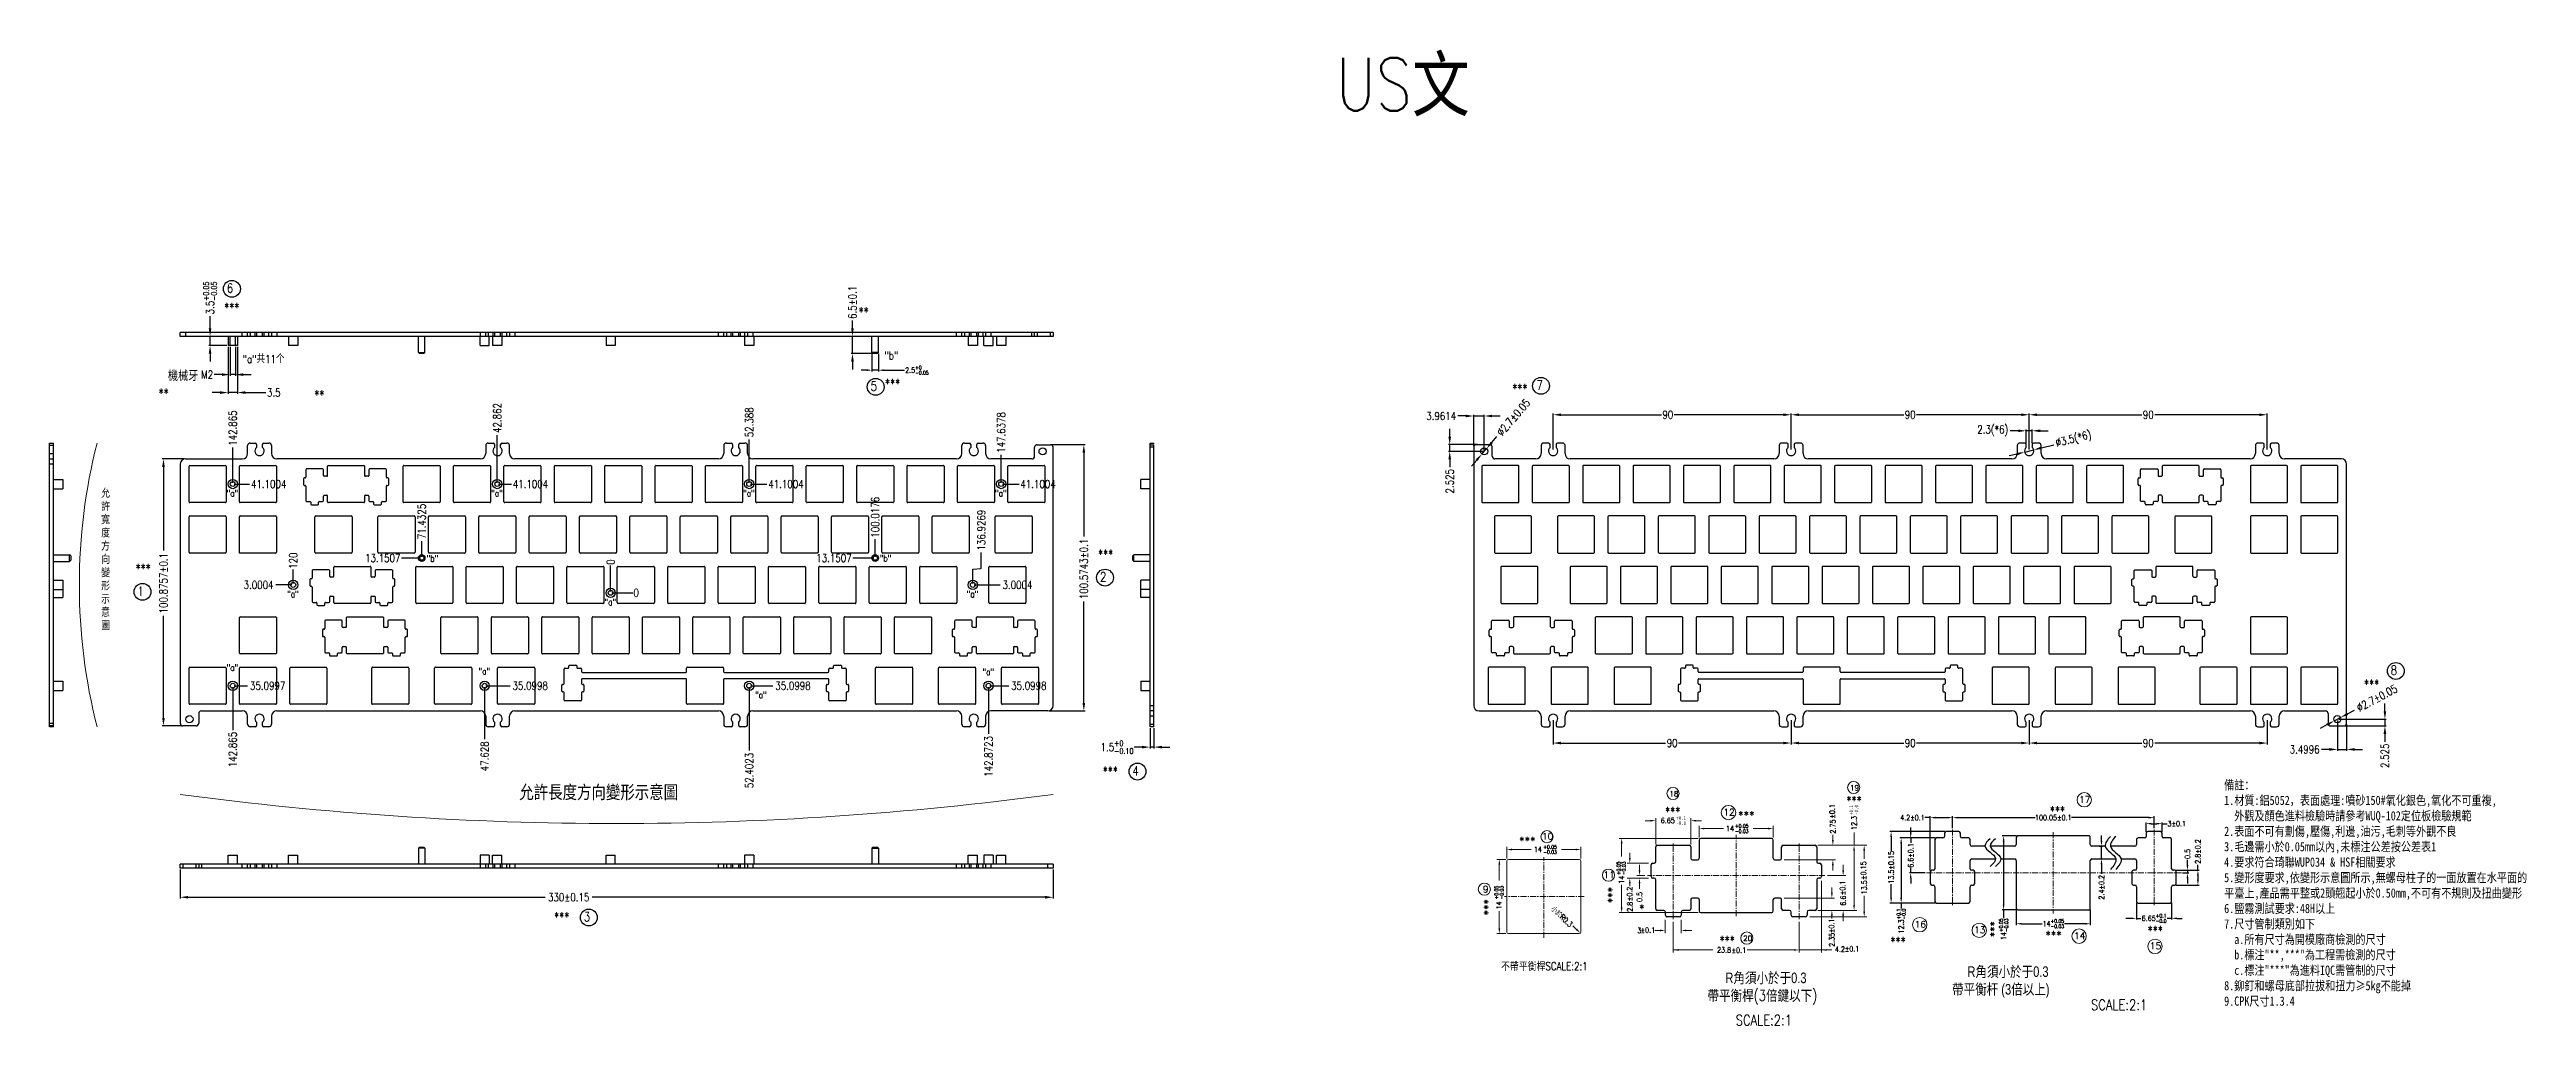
# Model space of a CAD drawing. Header units: inches. Extents: x 139 to 1075, y 623 to 991.
import ezdxf

# ---------------------------------------------------------------- set-up
doc = ezdxf.new("R2010")
doc.units = ezdxf.units.IN
doc.header["$LTSCALE"] = 1.21
doc.header["$MEASUREMENT"] = 0
doc.header["$PDMODE"] = 3
doc.header["$PDSIZE"] = 0.3125
doc.linetypes.add('CENTER', pattern=[0.6, 0.375, -0.075, 0.075, -0.075])
doc.layers.get('0').update_dxf_attribs({"linetype": 'CONTINUOUS'})
doc.layers.get('Defpoints').update_dxf_attribs({"linetype": 'CONTINUOUS'})
for name, color, linetype in [('CENTER', 3, 'CENTER'), ('DIM', 2, 'CONTINUOUS'), ('METAL', 5, 'CONTINUOUS'), ('尺寸', 3, 'CONTINUOUS')]:
    doc.layers.add(name, color=color, linetype=linetype)
doc.styles.get("Standard").update_dxf_attribs({"font": 'simplex.shx', "width": 0.8, "bigfont": 'chineset.shx'})
doc.dimstyles.new('ISO-25', dxfattribs={"dimtxt": 3, "dimasz": 3, "dimexe": 0.5, "dimexo": 0.5, "dimgap": 0.5, "dimtad": 0, "dimdec": 4, "dimdsep": 46, "dimtxsty": 'Standard', "dimcen": 0, "dimclrd": 256, "dimclre": 256, "dimclrt": 256, "dimadec": 4, "dimazin": 2, "dimtfac": 1, "dimtdec": 4, "dimtmove": 0, "dimatfit": 3, "dimfxl": 1, "dimtolj": 1, "dimarcsym": 0})
doc.dimstyles.new('複本 ISO-25', dxfattribs={"dimtxt": 2, "dimasz": 2, "dimexe": 0.5, "dimexo": 0.5, "dimgap": 0.5, "dimtad": 0, "dimlfac": 0.5, "dimdsep": 46, "dimtxsty": 'Standard', "dimcen": 0, "dimclrd": 256, "dimclre": 256, "dimclrt": 256, "dimazin": 2, "dimtp": 0.1, "dimtm": 0.1, "dimtfac": 1, "dimtmove": 0, "dimatfit": 3, "dimfxl": 1, "dimtolj": 1, "dimarcsym": 0})

msp = doc.modelspace()

# ---------------------------------------------------------------- texts
at = {"color": 2, "linetype": 'Continuous', "attachment_point": 3, "line_spacing_factor": 0.9}
for s, insert, char_height, width in [('US{\\fSimSun|b0|i0|c134|p54;文}', (675.71379, 988.18005), 20, 63.3945946), ('6', (208.23998, 902.9391), 3.5, 3.7781659), ('***', (210.58017, 895.62975), 3.5, 12.0066605), ('**', (448.51927, 894.01059), 3.5, 12.0066605), ('"a"共11个', (227.62681, 875.87181), 3, 15.4117128), ('"b"', (459.69265, 877.214), 3, 7.979104), ('**', (183.8834, 863.27893), 3.5, 5.301712), ('**', (242.71942, 862.60918), 3.5, 12.0066605), ('5', (451.61806, 865.91781), 3.5, 3.7781659), ('***', (460.40506, 866.86842), 3.5, 12.0066605), ('***', (697.53707, 864.96667), 3.5, 12.0066605), ('7', (703.37757, 866.30463), 3.5, 3.7781659), ('"a"', (210.13686, 824.93246), 2.5, 7.979104), ('"a"', (310.13986, 824.93246), 2.5, 7.979104), ('"a"', (405.38986, 824.93246), 2.5, 7.979104), ('"a"', (500.63966, 824.93246), 2.5, 7.979104), ('***', (177.07886, 797.02851), 3.5, 12.0066605), ('"b"', (285.7709, 800.31289), 2.5, 7.979104), ('"b"', (457.05291, 800.40587), 2.5, 7.979104), ('***', (540.95229, 802.40281), 3.5, 12.0066605), ('1', (174.4529, 788.45335), 3.5, 3.7781659), ('"a"', (233.00186, 786.83246), 2.5, 7.979104), ('"a"', (489.92881, 786.83246), 2.5, 7.979104), ('2', (538.32633, 793.82765), 3.5, 3.7781659), ('"a"', (353.00186, 783.83211), 2.5, 7.979104), ('"a"', (210.13686, 759.05559), 2.5, 7.979104), ('8', (1026.28561, 758.57446), 3.5, 3.7781659), ('"a"', (305.37386, 757.68944), 2.5, 7.979104), ('"a"', (495.87416, 757.41169), 2.5, 7.979104), ('***', (1019.55833, 753.3572), 3.5, 12.0066605), ('"a"', (409.91746, 748.73228), 2.5, 7.979104), ('***', (542.71642, 720.49215), 3.5, 12.0066605), ('4', (550.59854, 720.56926), 3.5, 3.7781659), ('***', (755.30984, 705.2571), 3.5, 12.0066605), ('***', (823.87758, 709.30242), 3.5, 7.8901737), ('***', (335.31109, 665.36277), 3.5, 12.0066605), ('3', (343.19321, 665.43987), 3.5, 3.7781659), ('***', (775.92411, 656.4558), 3.5, 12.0066605)]:
    msp.add_mtext(s, dxfattribs=dict(at, insert=insert, char_height=char_height, width=width))
at = {"color": 2, "linetype": 'Continuous', "char_height": 3.5, "width": 12.0066605, "attachment_point": 3, "rotation": 180, "line_spacing_factor": 0.9}
for insert in [(895.00346, 703.48416), (834.75813, 654.10594), (931.99654, 658.2221)]:
    msp.add_mtext('***', dxfattribs=dict(at, insert=insert))
at = {"layer": 'DIM', "lineweight": 13}
for s, height, p in [('19', 2, (819.44975, 711.40575)), ('18', 2, (751.16932, 709.12088)), ('12', 2.5, (771.58997, 701.95997)), ('***', 3, (777.18925, 700.56442)), ('17', 2.5, (906.07787, 706.7724)), ('***', 3, (694.39191, 690.90103)), ('10', 2.5, (703.00845, 692.82628)), ('9', 2.5, (680.66703, 672.82992)), ('11', 2.5, (726.29109, 678.31073)), ('*', 3, (739.70749, 665.31688)), ('20', 2, (779.08952, 654.53719)), ('16', 2.5, (843.89171, 659.57533)), ('13', 2.5, (866.38864, 657.45021)), ('14', 2.5, (904.14527, 655.25399)), ('15', 2.5, (932.83526, 651.39946))]:
    msp.add_text(s, height=height, dxfattribs=at).set_placement(p)
for rotation, p in [(90, (730.905, 668.77622)), (90, (684.045, 664.19905)), (270, (871.15062, 662.08731)), (180, (899.49854, 659.60835))]:
    msp.add_text('***', height=3, rotation=rotation, dxfattribs=at).set_placement(p)
at = {"layer": 'DIM', "lineweight": 13, "char_height": 2, "attachment_point": 5}
for s, insert, rotation in [('±0.1', (812.73935, 703.50566), 90), ('2.75', (812.99223, 697.76435), 90), ('\\A1;12.3', (821.00042, 699.11984), 90), ('\\A1;{\\H0.7x;\\S+0.05^ -0.03;}', (732.93989, 681.97625), 90), ('±0.15', (824.5735, 681.11683), 90), ('\\A1;{\\H0.7x;\\S+0.05^ -0.03;}', (686.75323, 672.81549), 90), ('\\A1;14', (733.08244, 677.70409), 90), ('±0.2', (736.17157, 672.30698), 90), ('±0.1', (816.67344, 674.58189), 90), ('\\A1;13.5', (824.82819, 674.81496), 90), ('\\A1;14', (686.77175, 667.98319), 90), ('{\\fSimSun|b0|i0|c134|p54;小於}R0.3', (710.48854, 663.69037), 316), ('\\A1;2.8', (736.26729, 667.4314), 90), ('\\A1;0.5', (739.90534, 671.17387), 90), ('6.6', (816.88324, 669.76425), 90), ('±0.1', (812.49256, 660.26522), 90), ('2.35', (812.61711, 654.96148), 90)]:
    msp.add_mtext(s, dxfattribs=dict(at, insert=insert, rotation=rotation))
at = {"layer": 'DIM', "color": 1, "lineweight": 13, "insert": (820.92019, 704.04329), "char_height": 2, "attachment_point": 5, "rotation": 90}
msp.add_mtext('\\A1;{\\fSimSun|b0|i0|c134|p54;\\H0.7x;\\S+0.1^ -0.0;}', dxfattribs=at)
at = {"layer": 'DIM', "lineweight": 13, "attachment_point": 5}
for s, insert, char_height in [('\\A1;6.65', (750.59107, 700.03549), 2), ('\\A1;14', (774.1229, 697.00709), 2), ('\\A1;{\\H0.7x;\\S+0.05^ -0.03;}', (778.5403, 697.00709), 2), ('\\A1;14', (701.47729, 689.14176), 2), ('\\A1;{\\H0.7x;\\S+0.05^ -0.03;}', (706.0951, 689.07576), 2), ('\\A1;3', (739.79594, 658.50504), 2), ('±0.1', (743.06897, 658.62936), 2), ('{\\fPMingLiU|b0|i0|c136|p18;不帶平衡桿\\Ftxt.shx|c1;SCALE:2:1}', (703.90554, 644.85325), 3), ('23.8', (771.85209, 651.13777), 2), ('±0.1', (777.47377, 651.01822), 2), ('\\A1;4.2', (815.66597, 651.43276), 2), ('±0.1', (820.24531, 651.59607), 2)]:
    msp.add_mtext(s, dxfattribs=dict(at, insert=insert, char_height=char_height))
at = {"layer": 'DIM', "color": 1, "lineweight": 13, "insert": (755.6421, 700.0234), "char_height": 2, "attachment_point": 5}
msp.add_mtext('\\A1;{\\fSimSun|b0|i0|c134|p54;\\H0.7x;\\S+0.1^ -0.0;}', dxfattribs=at)
at = {"layer": 'DIM', "lineweight": 15, "char_height": 4, "attachment_point": 5}
for s, insert in [('{\\fPMingLiU|b0|i0|c136|p18;\\C2; \\H0.6667x;  \\H1.5x;R角須小於于0.3\\H0.6667x;\\P\\H1.5x;\\C256;帶平衡桿}(3{\\fPMingLiU|b0|i0|c136|p18;倍鍵以下})', (786.34151, 636.59857)), ('SCALE:2:1', (786.89209, 624.63346))]:
    msp.add_mtext(s, dxfattribs=dict(at, insert=insert))
at = {"layer": 'DIM', "color": 2, "lineweight": 15, "attachment_point": 1}
for s, insert, char_height, width in [('{\\fPMingLiU|b0|i0|c136|p18;  \\H0.66667x;  R角須小於于0.3\\P帶平衡杆 (3倍以上)}', (858.0492, 644.95675), 6, 135.1296406), ('SCALE:2:1', (910.56434, 632.39748), 4, 39.4816971)]:
    msp.add_mtext(s, dxfattribs=dict(at, insert=insert, char_height=char_height, width=width))
at = {"layer": '尺寸', "linetype": 'Continuous', "insert": (195.04067, 869.95805), "char_height": 3.5, "width": 12.9582296, "attachment_point": 3, "line_spacing_factor": 0.9}
msp.add_mtext('{\\fSimSun|b0|i0|c134|p54;機械牙}', dxfattribs=at)
at = {"layer": '尺寸', "lineweight": 15, "attachment_point": 1}
for s, insert, char_height, width in [('{\\fSimSun|b0|i0|c134|p54;允\\P許\\P寬\\P度\\P方\\P向\\P變\\P形\\P示\\P意\\P圖}', (158.30852, 825.31087), 3, 10.6230046), ('{\\fSimSun|b0|i0|c134|p54;允許長度方向變形示意圖}', (316.40104, 713.26654), 5, 140.7), ('{\\fSimSun|b0|i0|c134|p54;備註：\\P1.材質:鋁5052，表面處理:噴砂150#氧化銀色,氧化不可重複,\\P  外觀及顏色進料檢驗時請參考WUQ-102定位板檢驗規範\\P2.表面不可有劃傷,壓傷,利邊,油污,毛刺等外觀不良\\P3.毛邊需小於0.05mm以內,未標注公差按公差表1\\P4.要求符合琦聯WUP034 & HSF相關要求\\P5.變形度要求,依變形示意圖所示,無螺母柱子的一面放置在水平面的\\P平臺上,產品需平整或2頭翹起小於0.50mm,不可有不規則及扭曲變形\\P6.鹽霧測試要求:48H以上\\P7.尺寸管制類別如下\\P  a.所有尺寸為開模廠商檢測的尺寸\\P  b.標注"**,***"為工程需檢測的尺寸\\P  c.標注"***"為進料IQC需管制的尺寸\\P8.鉚釘和螺母底部拉拔和扭力\\fSimSun|b0|i0|c136|p0;≥\\fSimSun|b0|i0|c134|p54;5kg不能掉\\P9.CPK尺寸1.3.4}', (960.91678, 715.25457), 3.5, 140.7)]:
    msp.add_mtext(s, dxfattribs=dict(at, insert=insert, char_height=char_height, width=width))

# ---------------------------------------------------------------- blocks, each defined once
blk = doc.blocks.new('*D41')
at = {"layer": 'Defpoints', "color": 0, "transparency": 16777216}
for p in [(199.49, 882.94), (206.31, 882.94), (206.31, 879.44)]:
    blk.add_point(p, dxfattribs=at)
at = {"layer": '尺寸', "linetype": 'Continuous', "lineweight": -2, "transparency": 16777216}
for p, q in [((199.49, 885.94), (199.49, 890.59)), ((205.81, 882.94), (198.99, 882.94)), ((199.49, 879.44), (199.49, 882.94)), ((205.81, 879.44), (198.99, 879.44)), ((199.49, 876.44), (199.49, 873.44))]:
    blk.add_line(p, q, dxfattribs=at)
at = {"layer": '尺寸', "transparency": 16777216}
for points in [[(198.99, 885.94), (199.99, 885.94), (199.49, 882.94)], [(199.99, 876.44), (198.99, 876.44), (199.49, 879.44)]]:
    blk.add_solid(points, dxfattribs=at)
at = {"layer": '尺寸', "transparency": 16777216, "insert": (199.49, 897.44), "char_height": 3, "attachment_point": 5, "rotation": 90}
blk.add_mtext('\\A1;\\A1;3.5{\\H0.7x;\\S+0.05^ -0.05;}', dxfattribs=at)
blk = doc.blocks.new('*D42')
at = {"layer": 'Defpoints', "color": 0, "transparency": 16777216}
for p in [(207.06, 879.44), (209.06, 879.44), (207.06, 868.5)]:
    blk.add_point(p, dxfattribs=at)
at = {"layer": '尺寸', "linetype": 'Continuous', "lineweight": -2, "transparency": 16777216}
for p, q in [((207.06, 878.94), (207.06, 868)), ((209.06, 878.94), (209.06, 868)), ((204.06, 868.5), (201.06, 868.5)), ((209.06, 868.5), (207.06, 868.5)), ((212.06, 868.5), (215.06, 868.5))]:
    blk.add_line(p, q, dxfattribs=at)
at = {"layer": '尺寸', "transparency": 16777216}
for points in [[(204.06, 868), (204.06, 869), (207.06, 868.5)], [(212.06, 869), (212.06, 868), (209.06, 868.5)]]:
    blk.add_solid(points, dxfattribs=at)
at = {"layer": '尺寸', "transparency": 16777216, "insert": (198.39, 868.5), "char_height": 3, "attachment_point": 5}
blk.add_mtext('\\A1;M2', dxfattribs=at)
blk = doc.blocks.new('*D43')
at = {"layer": 'Defpoints', "color": 0, "transparency": 16777216}
for p in [(206.31, 879.44), (209.81, 879.44), (206.31, 861.71)]:
    blk.add_point(p, dxfattribs=at)
at = {"layer": '尺寸', "lineweight": -2, "transparency": 16777216}
for p, q in [((206.31, 878.94), (206.31, 861.21)), ((209.81, 878.94), (209.81, 861.21)), ((203.31, 861.71), (200.31, 861.71)), ((209.81, 861.71), (206.31, 861.71)), ((212.81, 861.71), (220.56, 861.71))]:
    blk.add_line(p, q, dxfattribs=at)
at = {"layer": '尺寸', "transparency": 16777216}
for points in [[(203.31, 861.21), (203.31, 862.21), (206.31, 861.71)], [(212.81, 862.21), (212.81, 861.21), (209.81, 861.71)]]:
    blk.add_solid(points, dxfattribs=at)
at = {"layer": '尺寸', "transparency": 16777216, "insert": (223.57, 861.71), "char_height": 3, "attachment_point": 5}
blk.add_mtext('\\A1;3.5', dxfattribs=at)
blk = doc.blocks.new('*D44')
at = {"layer": 'Defpoints', "color": 0, "transparency": 16777216}
for p in [(190.21, 836.65), (181.88, 735.78), (189.2, 735.78)]:
    blk.add_point(p, dxfattribs=at)
at = {"layer": '尺寸', "lineweight": -2, "transparency": 16777216}
for p, q in [((189.71, 836.65), (181.38, 836.65)), ((181.88, 833.65), (181.88, 802.02)), ((181.88, 738.78), (181.88, 777.36)), ((188.7, 735.78), (181.38, 735.78))]:
    blk.add_line(p, q, dxfattribs=at)
at = {"layer": '尺寸', "transparency": 16777216}
for points in [[(182.38, 833.65), (181.38, 833.65), (181.88, 836.65)], [(181.38, 738.78), (182.38, 738.78), (181.88, 735.78)]]:
    blk.add_solid(points, dxfattribs=at)
at = {"layer": '尺寸', "transparency": 16777216, "insert": (181.88, 789.69), "char_height": 3, "attachment_point": 5, "rotation": 90}
blk.add_mtext('\\A1;\\A1;100.8757%%p0.1', dxfattribs=at)
blk = doc.blocks.new('*D45')
at = {"layer": 'Defpoints', "color": 0, "transparency": 16777216}
for p in [(188.2, 682.02), (518.2, 682.02), (188.2, 671.06)]:
    blk.add_point(p, dxfattribs=at)
at = {"layer": '尺寸', "lineweight": -2, "transparency": 16777216}
for p, q in [((188.2, 681.52), (188.2, 670.56)), ((518.2, 681.52), (518.2, 670.56)), ((191.2, 671.06), (326.23, 671.06)), ((515.2, 671.06), (343.91, 671.06))]:
    blk.add_line(p, q, dxfattribs=at)
at = {"layer": '尺寸', "transparency": 16777216}
for points in [[(191.2, 671.56), (191.2, 670.56), (188.2, 671.06)], [(515.2, 670.56), (515.2, 671.56), (518.2, 671.06)]]:
    blk.add_solid(points, dxfattribs=at)
at = {"layer": '尺寸', "transparency": 16777216, "insert": (335.07, 671.06), "char_height": 3, "attachment_point": 5}
blk.add_mtext('\\A1;\\A1;330%%p0.15', dxfattribs=at)
blk = doc.blocks.new('*D46')
at = {"layer": 'Defpoints', "color": 0, "transparency": 16777216}
for p in [(517.18, 842.03), (516.19, 741.45), (529.82, 741.45)]:
    blk.add_point(p, dxfattribs=at)
at = {"layer": '尺寸', "lineweight": -2, "transparency": 16777216}
for p, q in [((517.68, 842.03), (530.32, 842.03)), ((529.82, 839.03), (529.82, 807.39)), ((529.82, 744.45), (529.82, 782.74)), ((516.69, 741.45), (530.32, 741.45))]:
    blk.add_line(p, q, dxfattribs=at)
at = {"layer": '尺寸', "transparency": 16777216}
for points in [[(530.32, 839.03), (529.32, 839.03), (529.82, 842.03)], [(529.32, 744.45), (530.32, 744.45), (529.82, 741.45)]]:
    blk.add_solid(points, dxfattribs=at)
at = {"layer": '尺寸', "transparency": 16777216, "insert": (529.82, 795.06), "char_height": 3, "attachment_point": 5, "rotation": 90}
blk.add_mtext('\\A1;\\A1;100.5743%%p0.1', dxfattribs=at)
blk = doc.blocks.new('*D47')
at = {"layer": 'Defpoints', "color": 0, "transparency": 16777216}
for p in [(442.35, 882.94), (449.7, 882.94), (450.1, 876.44)]:
    blk.add_point(p, dxfattribs=at)
at = {"layer": '尺寸', "linetype": 'Continuous', "lineweight": -2, "transparency": 16777216}
for p, q in [((449.2, 882.94), (441.85, 882.94)), ((442.35, 885.94), (442.35, 888.94)), ((442.35, 876.44), (442.35, 882.94)), ((449.6, 876.44), (441.85, 876.44)), ((442.35, 873.44), (442.35, 870.44))]:
    blk.add_line(p, q, dxfattribs=at)
at = {"layer": '尺寸', "transparency": 16777216}
for points in [[(441.85, 885.94), (442.85, 885.94), (442.35, 882.94)], [(442.85, 873.44), (441.85, 873.44), (442.35, 876.44)]]:
    blk.add_solid(points, dxfattribs=at)
at = {"layer": '尺寸', "transparency": 16777216, "insert": (442.35, 895.79), "char_height": 3, "attachment_point": 5, "rotation": 90}
blk.add_mtext('\\A1;\\A1;6.5%%p0.1', dxfattribs=at)
blk = doc.blocks.new('*D48')
at = {"layer": 'Defpoints', "color": 0, "transparency": 16777216}
for p in [(449.7, 876.84), (452.2, 876.84), (449.7, 870.17)]:
    blk.add_point(p, dxfattribs=at)
at = {"layer": '尺寸', "linetype": 'Continuous', "lineweight": -2, "transparency": 16777216}
for p, q in [((449.7, 876.34), (449.7, 869.67)), ((452.2, 876.34), (452.2, 869.67)), ((447.7, 870.17), (445.7, 870.17)), ((452.2, 870.17), (449.7, 870.17)), ((454.2, 870.17), (461.96, 870.17))]:
    blk.add_line(p, q, dxfattribs=at)
at = {"layer": '尺寸', "transparency": 16777216}
for points in [[(447.7, 869.84), (447.7, 870.51), (449.7, 870.17)], [(454.2, 870.51), (454.2, 869.84), (452.2, 870.17)]]:
    blk.add_solid(points, dxfattribs=at)
at = {"layer": '尺寸', "transparency": 16777216, "insert": (466.7, 870.17), "char_height": 2, "attachment_point": 5}
blk.add_mtext('\\A1;\\A1;2.5{\\H0.7x;\\S+0^ -0.05;}', dxfattribs=at)
blk = doc.blocks.new('*D49')
at = {"layer": 'Defpoints', "color": 0, "transparency": 16777216}
for p in [(350.93, 786.05), (350.93, 786.05), (359.28, 786.05)]:
    blk.add_point(p, dxfattribs=at)
at = {"layer": '尺寸', "lineweight": -2, "transparency": 16777216}
blk.add_line((351.43, 786.05), (359.28, 786.05), dxfattribs=at)
at = {"layer": '尺寸', "transparency": 16777216, "insert": (360.58, 786.05), "char_height": 3, "attachment_point": 5}
blk.add_mtext('\\A1;0', dxfattribs=at)
blk = doc.blocks.new('*D50')
at = {"layer": 'Defpoints', "color": 0, "transparency": 16777216}
for p in [(350.93, 796.38), (350.93, 786.05), (350.93, 786.05)]:
    blk.add_point(p, dxfattribs=at)
at = {"layer": '尺寸', "lineweight": -2, "transparency": 16777216}
blk.add_line((350.93, 786.55), (350.93, 796.38), dxfattribs=at)
at = {"layer": '尺寸', "transparency": 16777216, "insert": (350.93, 797.68), "char_height": 3, "attachment_point": 5, "rotation": 90}
blk.add_mtext('\\A1;0', dxfattribs=at)
blk = doc.blocks.new('*D51')
at = {"layer": 'Defpoints', "color": 0, "transparency": 16777216}
for p in [(208.06, 840.92), (208.06, 827.15), (350.93, 786.05)]:
    blk.add_point(p, dxfattribs=at)
at = {"layer": '尺寸', "lineweight": -2, "transparency": 16777216}
blk.add_line((208.06, 827.65), (208.06, 840.92), dxfattribs=at)
at = {"layer": '尺寸', "transparency": 16777216, "insert": (208.06, 848.28), "char_height": 3, "attachment_point": 5, "rotation": 90}
blk.add_mtext('\\A1;142.865', dxfattribs=at)
blk = doc.blocks.new('*D52')
at = {"layer": 'Defpoints', "color": 0, "transparency": 16777216}
for p in [(208.06, 827.15), (214.45, 827.15), (350.93, 786.05)]:
    blk.add_point(p, dxfattribs=at)
at = {"layer": '尺寸', "lineweight": -2, "transparency": 16777216}
blk.add_line((208.56, 827.15), (214.45, 827.15), dxfattribs=at)
at = {"layer": '尺寸', "transparency": 16777216, "insert": (221.63, 827.15), "char_height": 3, "attachment_point": 5}
blk.add_mtext('\\A1;41.1004', dxfattribs=at)
blk = doc.blocks.new('*D53')
at = {"layer": 'Defpoints', "color": 0, "transparency": 16777216}
for p in [(308.07, 845.66), (308.07, 827.15), (350.93, 786.05)]:
    blk.add_point(p, dxfattribs=at)
at = {"layer": '尺寸', "lineweight": -2, "transparency": 16777216}
blk.add_line((308.07, 827.65), (308.07, 845.66), dxfattribs=at)
at = {"layer": '尺寸', "transparency": 16777216, "insert": (308.07, 852.1), "char_height": 3, "attachment_point": 5, "rotation": 90}
blk.add_mtext('\\A1;42.862', dxfattribs=at)
blk = doc.blocks.new('*D54')
at = {"layer": 'Defpoints', "color": 0, "transparency": 16777216}
for p in [(308.07, 827.15), (313.44, 827.15), (350.93, 786.05)]:
    blk.add_point(p, dxfattribs=at)
at = {"layer": '尺寸', "lineweight": -2, "transparency": 16777216}
blk.add_line((308.57, 827.15), (313.44, 827.15), dxfattribs=at)
at = {"layer": '尺寸', "transparency": 16777216, "insert": (320.63, 827.15), "char_height": 3, "attachment_point": 5}
blk.add_mtext('\\A1;41.1004', dxfattribs=at)
blk = doc.blocks.new('*D55')
at = {"layer": 'Defpoints', "color": 0, "transparency": 16777216}
for p in [(403.32, 844.03), (403.32, 827.15), (350.93, 786.05)]:
    blk.add_point(p, dxfattribs=at)
at = {"layer": '尺寸', "lineweight": -2, "transparency": 16777216}
blk.add_line((403.32, 827.65), (403.32, 844.03), dxfattribs=at)
at = {"layer": '尺寸', "transparency": 16777216, "insert": (403.32, 850.47), "char_height": 3, "attachment_point": 5, "rotation": 90}
blk.add_mtext('\\A1;52.388', dxfattribs=at)
blk = doc.blocks.new('*D56')
at = {"layer": 'Defpoints', "color": 0, "transparency": 16777216}
for p in [(403.32, 827.15), (410.01, 827.15), (350.93, 786.05)]:
    blk.add_point(p, dxfattribs=at)
at = {"layer": '尺寸', "lineweight": -2, "transparency": 16777216}
blk.add_line((403.82, 827.15), (410.01, 827.15), dxfattribs=at)
at = {"layer": '尺寸', "transparency": 16777216, "insert": (417.2, 827.15), "char_height": 3, "attachment_point": 5}
blk.add_mtext('\\A1;41.1004', dxfattribs=at)
blk = doc.blocks.new('*D57')
at = {"layer": 'Defpoints', "color": 0, "transparency": 16777216}
for p in [(498.57, 838.13), (498.57, 827.15), (350.93, 786.05)]:
    blk.add_point(p, dxfattribs=at)
at = {"layer": '尺寸', "lineweight": -2, "transparency": 16777216}
blk.add_line((498.57, 827.65), (498.57, 838.13), dxfattribs=at)
at = {"layer": '尺寸', "transparency": 16777216, "insert": (498.57, 846.63), "char_height": 3, "attachment_point": 5, "rotation": 90}
blk.add_mtext('\\A1;147.6378', dxfattribs=at)
blk = doc.blocks.new('*D58')
at = {"layer": 'Defpoints', "color": 0, "transparency": 16777216}
for p in [(498.57, 827.15), (505.31, 827.15), (350.93, 786.05)]:
    blk.add_point(p, dxfattribs=at)
at = {"layer": '尺寸', "lineweight": -2, "transparency": 16777216}
blk.add_line((499.07, 827.15), (505.31, 827.15), dxfattribs=at)
at = {"layer": '尺寸', "transparency": 16777216, "insert": (512.5, 827.15), "char_height": 3, "attachment_point": 5}
blk.add_mtext('\\A1;41.1004', dxfattribs=at)
blk = doc.blocks.new('*D59')
at = {"layer": 'Defpoints', "color": 0, "transparency": 16777216}
for p in [(491.06, 801.31), (487.85, 789.05), (350.93, 786.05)]:
    blk.add_point(p, dxfattribs=at)
at = {"layer": '尺寸', "lineweight": -2, "transparency": 16777216}
for p, q in [((491.06, 795.31), (491.06, 801.31)), ((487.85, 795.05), (491.06, 795.31)), ((487.85, 789.55), (487.85, 795.05))]:
    blk.add_line(p, q, dxfattribs=at)
at = {"layer": '尺寸', "transparency": 16777216, "insert": (491.06, 809.75), "char_height": 3, "attachment_point": 5, "rotation": 90}
blk.add_mtext('\\A1;136.9269', dxfattribs=at)
blk = doc.blocks.new('*D60')
at = {"layer": 'Defpoints', "color": 0, "transparency": 16777216}
for p in [(487.85, 789.05), (498.23, 789.05), (350.93, 786.05)]:
    blk.add_point(p, dxfattribs=at)
at = {"layer": '尺寸', "lineweight": -2, "transparency": 16777216}
blk.add_line((488.35, 789.05), (498.23, 789.05), dxfattribs=at)
at = {"layer": '尺寸', "transparency": 16777216, "insert": (504.73, 789.05), "char_height": 3, "attachment_point": 5}
blk.add_mtext('\\A1;3.0004', dxfattribs=at)
blk = doc.blocks.new('*D61')
at = {"layer": 'Defpoints', "color": 0, "transparency": 16777216}
for p in [(450.95, 806.38), (450.95, 799.2), (350.93, 786.05)]:
    blk.add_point(p, dxfattribs=at)
at = {"layer": '尺寸', "lineweight": -2, "transparency": 16777216}
blk.add_line((450.95, 799.7), (450.95, 806.38), dxfattribs=at)
at = {"layer": '尺寸', "transparency": 16777216, "insert": (450.95, 814.6), "char_height": 3, "attachment_point": 5, "rotation": 90}
blk.add_mtext('\\A1;100.0176', dxfattribs=at)
blk = doc.blocks.new('*D62')
at = {"layer": 'Defpoints', "color": 0, "transparency": 16777216}
for p in [(442.48, 799.2), (450.95, 799.2), (350.93, 786.05)]:
    blk.add_point(p, dxfattribs=at)
at = {"layer": '尺寸', "lineweight": -2, "transparency": 16777216}
blk.add_line((450.45, 799.2), (442.48, 799.2), dxfattribs=at)
at = {"layer": '尺寸', "transparency": 16777216, "insert": (435.35, 799.2), "char_height": 3, "attachment_point": 5}
blk.add_mtext('\\A1;13.1507', dxfattribs=at)
blk = doc.blocks.new('*D63')
at = {"layer": 'Defpoints', "color": 0, "transparency": 16777216}
for p in [(279.5, 805.63), (279.5, 799.2), (350.93, 786.05)]:
    blk.add_point(p, dxfattribs=at)
at = {"layer": '尺寸', "lineweight": -2, "transparency": 16777216}
blk.add_line((279.5, 799.7), (279.5, 805.63), dxfattribs=at)
at = {"layer": '尺寸', "transparency": 16777216, "insert": (279.5, 812.99), "char_height": 3, "attachment_point": 5, "rotation": 90}
blk.add_mtext('\\A1;71.4325', dxfattribs=at)
blk = doc.blocks.new('*D64')
at = {"layer": 'Defpoints', "color": 0, "transparency": 16777216}
for p in [(271.91, 799.2), (279.5, 799.2), (350.93, 786.05)]:
    blk.add_point(p, dxfattribs=at)
at = {"layer": '尺寸', "lineweight": -2, "transparency": 16777216}
blk.add_line((279, 799.2), (271.91, 799.2), dxfattribs=at)
at = {"layer": '尺寸', "transparency": 16777216, "insert": (264.78, 799.2), "char_height": 3, "attachment_point": 5}
blk.add_mtext('\\A1;13.1507', dxfattribs=at)
blk = doc.blocks.new('*D65')
at = {"layer": 'Defpoints', "color": 0, "transparency": 16777216}
for p in [(230.93, 794.84), (230.93, 789.05), (350.93, 786.05)]:
    blk.add_point(p, dxfattribs=at)
at = {"layer": '尺寸', "lineweight": -2, "transparency": 16777216}
blk.add_line((230.93, 789.55), (230.93, 794.84), dxfattribs=at)
at = {"layer": '尺寸', "transparency": 16777216, "insert": (230.93, 798.19), "char_height": 3, "attachment_point": 5, "rotation": 90}
blk.add_mtext('\\A1;120', dxfattribs=at)
blk = doc.blocks.new('*D66')
at = {"layer": 'Defpoints', "color": 0, "transparency": 16777216}
for p in [(224.33, 789.05), (230.93, 789.05), (350.93, 786.05)]:
    blk.add_point(p, dxfattribs=at)
at = {"layer": '尺寸', "lineweight": -2, "transparency": 16777216}
blk.add_line((230.43, 789.05), (224.33, 789.05), dxfattribs=at)
at = {"layer": '尺寸', "transparency": 16777216, "insert": (217.83, 789.05), "char_height": 3, "attachment_point": 5}
blk.add_mtext('\\A1;3.0004', dxfattribs=at)
blk = doc.blocks.new('*D67')
at = {"layer": 'Defpoints', "color": 0, "transparency": 16777216}
for p in [(350.93, 786.05), (208.06, 750.95), (208.06, 734.2)]:
    blk.add_point(p, dxfattribs=at)
at = {"layer": '尺寸', "lineweight": -2, "transparency": 16777216}
blk.add_line((208.06, 750.45), (208.06, 734.2), dxfattribs=at)
at = {"layer": '尺寸', "transparency": 16777216, "insert": (208.06, 726.84), "char_height": 3, "attachment_point": 5, "rotation": 90}
blk.add_mtext('\\A1;142.865', dxfattribs=at)
blk = doc.blocks.new('*D68')
at = {"layer": 'Defpoints', "color": 0, "transparency": 16777216}
for p in [(350.93, 786.05), (303.3, 750.95), (303.3, 730.74)]:
    blk.add_point(p, dxfattribs=at)
at = {"layer": '尺寸', "lineweight": -2, "transparency": 16777216}
blk.add_line((303.3, 750.45), (303.3, 730.74), dxfattribs=at)
at = {"layer": '尺寸', "transparency": 16777216, "insert": (303.3, 724.29), "char_height": 3, "attachment_point": 5, "rotation": 90}
blk.add_mtext('\\A1;47.628', dxfattribs=at)
blk = doc.blocks.new('*D69')
at = {"layer": 'Defpoints', "color": 0, "transparency": 16777216}
for p in [(350.93, 786.05), (303.3, 750.95), (312.93, 750.95)]:
    blk.add_point(p, dxfattribs=at)
at = {"layer": '尺寸', "lineweight": -2, "transparency": 16777216}
blk.add_line((303.8, 750.95), (312.93, 750.95), dxfattribs=at)
at = {"layer": '尺寸', "transparency": 16777216, "insert": (320.51, 750.95), "char_height": 3, "attachment_point": 5}
blk.add_mtext('\\A1;35.0998', dxfattribs=at)
blk = doc.blocks.new('*D70')
at = {"layer": 'Defpoints', "color": 0, "transparency": 16777216}
for p in [(350.93, 786.05), (403.33, 750.95), (403.33, 726.51)]:
    blk.add_point(p, dxfattribs=at)
at = {"layer": '尺寸', "lineweight": -2, "transparency": 16777216}
blk.add_line((403.33, 750.45), (403.33, 726.51), dxfattribs=at)
at = {"layer": '尺寸', "transparency": 16777216, "insert": (403.33, 718.92), "char_height": 3, "attachment_point": 5, "rotation": 90}
blk.add_mtext('\\A1;52.4023', dxfattribs=at)
blk = doc.blocks.new('*D71')
at = {"layer": 'Defpoints', "color": 0, "transparency": 16777216}
for p in [(350.93, 786.05), (403.33, 750.95), (412.28, 750.95)]:
    blk.add_point(p, dxfattribs=at)
at = {"layer": '尺寸', "lineweight": -2, "transparency": 16777216}
blk.add_line((403.83, 750.95), (412.28, 750.95), dxfattribs=at)
at = {"layer": '尺寸', "transparency": 16777216, "insert": (419.86, 750.95), "char_height": 3, "attachment_point": 5}
blk.add_mtext('\\A1;35.0998', dxfattribs=at)
blk = doc.blocks.new('*D72')
at = {"layer": 'Defpoints', "color": 0, "transparency": 16777216}
for p in [(350.93, 786.05), (493.8, 750.95), (493.8, 732.74)]:
    blk.add_point(p, dxfattribs=at)
at = {"layer": '尺寸', "lineweight": -2, "transparency": 16777216}
blk.add_line((493.8, 750.45), (493.8, 732.74), dxfattribs=at)
at = {"layer": '尺寸', "transparency": 16777216, "insert": (493.8, 724.24), "char_height": 3, "attachment_point": 5, "rotation": 90}
blk.add_mtext('\\A1;142.8723', dxfattribs=at)
blk = doc.blocks.new('*D73')
at = {"layer": 'Defpoints', "color": 0, "transparency": 16777216}
for p in [(350.93, 786.05), (493.8, 750.95), (501.43, 750.95)]:
    blk.add_point(p, dxfattribs=at)
at = {"layer": '尺寸', "lineweight": -2, "transparency": 16777216}
blk.add_line((494.3, 750.95), (501.43, 750.95), dxfattribs=at)
at = {"layer": '尺寸', "transparency": 16777216, "insert": (509.01, 750.95), "char_height": 3, "attachment_point": 5}
blk.add_mtext('\\A1;35.0998', dxfattribs=at)
blk = doc.blocks.new('*D74')
at = {"layer": 'Defpoints', "color": 0, "transparency": 16777216}
for p in [(350.93, 786.05), (208.06, 750.95), (213.66, 750.95)]:
    blk.add_point(p, dxfattribs=at)
at = {"layer": 'DIM', "lineweight": -2, "transparency": 16777216}
blk.add_line((208.56, 750.95), (213.66, 750.95), dxfattribs=at)
at = {"layer": 'DIM', "transparency": 16777216, "insert": (221.25, 750.95), "char_height": 3, "attachment_point": 5}
blk.add_mtext('\\A1;35.0997', dxfattribs=at)
blk = doc.blocks.new('*D75')
at = {"layer": 'Defpoints', "color": 0, "transparency": 16777216}
for p in [(554.84, 735.45), (556.34, 735.45), (554.84, 727.77)]:
    blk.add_point(p, dxfattribs=at)
at = {"layer": '尺寸', "lineweight": -2, "transparency": 16777216}
for p, q in [((554.84, 734.95), (554.84, 727.27)), ((556.34, 734.95), (556.34, 727.27)), ((551.84, 727.77), (548.84, 727.77)), ((556.34, 727.77), (554.84, 727.77)), ((559.34, 727.77), (562.34, 727.77))]:
    blk.add_line(p, q, dxfattribs=at)
at = {"layer": '尺寸', "transparency": 16777216}
for points in [[(551.84, 727.27), (551.84, 728.27), (554.84, 727.77)], [(559.34, 728.27), (559.34, 727.27), (556.34, 727.77)]]:
    blk.add_solid(points, dxfattribs=at)
at = {"layer": '尺寸', "transparency": 16777216, "insert": (542.37, 727.77), "char_height": 3, "attachment_point": 5}
blk.add_mtext('\\A1;\\A1;1.5{\\H0.7x;\\S+0^ -0.10;}', dxfattribs=at)
blk = doc.blocks.new('*D76')
at = {"layer": 'Defpoints', "color": 0, "transparency": 16777216}
for p in [(680.29, 838.48), (682.06, 840.53)]:
    blk.add_point(p, dxfattribs=at)
at = {"layer": '尺寸', "lineweight": -2, "transparency": 16777216}
for p, q in [((684.02, 842.8), (685.98, 845.07)), ((678.33, 836.21), (676.37, 833.94)), ((680.29, 838.48), (682.06, 840.53))]:
    blk.add_line(p, q, dxfattribs=at)
at = {"layer": '尺寸', "transparency": 16777216}
for points in [[(683.64, 843.12), (684.4, 842.47), (682.06, 840.53)], [(678.71, 835.88), (677.96, 836.54), (680.29, 838.48)]]:
    blk.add_solid(points, dxfattribs=at)
at = {"layer": '尺寸', "transparency": 16777216, "insert": (692.25, 852.32), "char_height": 3, "attachment_point": 5, "rotation": 49.18309}
blk.add_mtext('\\A1;\\A1;∅2.7%%P0.05', dxfattribs=at)
blk = doc.blocks.new('*D77')
at = {"layer": 'Defpoints', "color": 0, "transparency": 16777216}
for p in [(1002.52, 737.67), (1004.91, 738.94)]:
    blk.add_point(p, dxfattribs=at)
at = {"layer": '尺寸', "lineweight": -2, "transparency": 16777216}
for p, q in [((1007.56, 740.35), (1010.23, 741.78)), ((999.88, 736.26), (997.23, 734.85)), ((1002.52, 737.67), (1004.91, 738.94))]:
    blk.add_line(p, q, dxfattribs=at)
at = {"layer": '尺寸', "transparency": 16777216}
for points in [[(1007.32, 740.79), (1007.79, 739.91), (1004.91, 738.94)], [(1000.11, 735.82), (999.64, 736.7), (1002.52, 737.67)]]:
    blk.add_solid(points, dxfattribs=at)
at = {"layer": '尺寸', "transparency": 16777216, "insert": (1018.69, 746.28), "char_height": 3, "attachment_point": 5, "rotation": 28.04697}
blk.add_mtext('\\A1;\\A1;∅2.7%%P0.05', dxfattribs=at)
blk = doc.blocks.new('*D78')
at = {"layer": 'Defpoints', "color": 0, "transparency": 16777216}
for p in [(885.52, 839.23), (888.91, 840.08)]:
    blk.add_point(p, dxfattribs=at)
at = {"layer": '尺寸', "lineweight": -2, "transparency": 16777216}
for p, q in [((882.61, 838.49), (879.7, 837.76)), ((885.52, 839.23), (888.91, 840.08)), ((891.82, 840.82), (896.56, 842.01))]:
    blk.add_line(p, q, dxfattribs=at)
at = {"layer": '尺寸', "transparency": 16777216}
for points in [[(882.73, 838.01), (882.49, 838.98), (885.52, 839.23)], [(891.7, 841.3), (891.94, 840.33), (888.91, 840.08)]]:
    blk.add_solid(points, dxfattribs=at)
at = {"layer": '尺寸', "transparency": 16777216, "insert": (904.03, 843.89), "char_height": 3, "attachment_point": 5, "rotation": 14.14704}
blk.add_mtext('\\A1;\\A1;∅3.5(*6)', dxfattribs=at)
blk = doc.blocks.new('*D79')
at = {"layer": 'Defpoints', "color": 0, "transparency": 16777216}
for p in [(886.07, 847.27), (886.07, 842.11), (888.37, 842.15)]:
    blk.add_point(p, dxfattribs=at)
at = {"layer": '尺寸', "lineweight": -2, "transparency": 16777216}
for p, q in [((883.07, 847.27), (880.07, 847.27)), ((886.07, 842.61), (886.07, 847.77)), ((888.37, 847.27), (886.07, 847.27)), ((888.37, 842.65), (888.37, 847.77)), ((891.37, 847.27), (894.37, 847.27))]:
    blk.add_line(p, q, dxfattribs=at)
at = {"layer": '尺寸', "transparency": 16777216}
for points in [[(883.07, 846.77), (883.07, 847.77), (886.07, 847.27)], [(891.37, 847.77), (891.37, 846.77), (888.37, 847.27)]]:
    blk.add_solid(points, dxfattribs=at)
at = {"layer": '尺寸', "transparency": 16777216, "insert": (873.45, 847.27), "char_height": 3, "attachment_point": 5}
blk.add_mtext('\\A1;\\A1;2.3(*6)', dxfattribs=at)
blk = doc.blocks.new('*D80')
at = {"layer": 'Defpoints', "color": 0, "transparency": 16777216}
for p in [(858.22, 701.13), (858.22, 696.6), (849.81, 680.69)]:
    blk.add_point(p, dxfattribs=at)
at = {"layer": 'DIM', "lineweight": -2, "transparency": 16777216}
for p, q in [((849.81, 701.13), (847.81, 701.13)), ((849.81, 681.19), (849.81, 701.63)), ((851.81, 701.13), (856.22, 701.13)), ((858.22, 697.1), (858.22, 701.63))]:
    blk.add_line(p, q, dxfattribs=at)
at = {"layer": 'DIM', "transparency": 16777216}
for points in [[(851.81, 701.47), (851.81, 700.8), (849.81, 701.13)], [(856.22, 700.8), (856.22, 701.47), (858.22, 701.13)]]:
    blk.add_solid(points, dxfattribs=at)
at = {"layer": 'DIM', "transparency": 16777216, "insert": (843.08, 701.13), "char_height": 2, "attachment_point": 5}
blk.add_mtext('\\A1;\\A1;4.2%%p0.1', dxfattribs=at)
blk = doc.blocks.new('*D81')
at = {"layer": 'Defpoints', "color": 0, "transparency": 16777216}
for p in [(852.17, 693.44), (838.81, 668.84), (852.17, 668.84)]:
    blk.add_point(p, dxfattribs=at)
at = {"layer": 'DIM', "lineweight": -2, "transparency": 16777216}
for p, q in [((851.67, 693.44), (838.31, 693.44)), ((838.81, 691.44), (838.81, 670.84)), ((851.67, 668.84), (838.31, 668.84)), ((838.81, 668.84), (838.81, 666.84))]:
    blk.add_line(p, q, dxfattribs=at)
at = {"layer": 'DIM', "transparency": 16777216}
for points in [[(839.15, 691.44), (838.48, 691.44), (838.81, 693.44)], [(838.48, 670.84), (839.15, 670.84), (838.81, 668.84)]]:
    blk.add_solid(points, dxfattribs=at)
at = {"layer": 'DIM', "transparency": 16777216, "insert": (838.81, 662.03), "char_height": 2, "attachment_point": 5, "rotation": 90}
blk.add_mtext('\\A1;\\A1;12.3{\\H0.7x;\\S+0.1^ -0.0;}', dxfattribs=at)
blk = doc.blocks.new('*D82')
at = {"layer": 'Defpoints', "color": 0, "transparency": 16777216}
for p in [(855.82, 695.84), (835.01, 668.84), (852.17, 668.84)]:
    blk.add_point(p, dxfattribs=at)
at = {"layer": 'DIM', "lineweight": -2, "transparency": 16777216}
for p, q in [((855.32, 695.84), (834.51, 695.84)), ((835.01, 693.84), (835.01, 688.63)), ((835.01, 670.84), (835.01, 676.05)), ((851.67, 668.84), (834.51, 668.84))]:
    blk.add_line(p, q, dxfattribs=at)
at = {"layer": 'DIM', "transparency": 16777216}
for points in [[(835.34, 693.84), (834.68, 693.84), (835.01, 695.84)], [(834.68, 670.84), (835.34, 670.84), (835.01, 668.84)]]:
    blk.add_solid(points, dxfattribs=at)
at = {"layer": 'DIM', "transparency": 16777216, "insert": (835.01, 682.34), "char_height": 2, "attachment_point": 5, "rotation": 90}
blk.add_mtext('\\A1;\\A1;13.5%%p0.15', dxfattribs=at)
blk = doc.blocks.new('*D83')
at = {"layer": 'Defpoints', "color": 0, "transparency": 16777216}
for p in [(842.41, 693.44), (852.17, 693.44), (848.44, 680.24)]:
    blk.add_point(p, dxfattribs=at)
at = {"layer": 'DIM', "lineweight": -2, "transparency": 16777216}
for p, q in [((851.67, 693.44), (841.91, 693.44)), ((842.41, 695.44), (842.41, 697.44)), ((842.41, 693.44), (842.41, 691.57)), ((847.94, 680.24), (841.91, 680.24)), ((842.41, 680.24), (842.41, 682.12)), ((842.41, 678.24), (842.41, 676.24))]:
    blk.add_line(p, q, dxfattribs=at)
at = {"layer": 'DIM', "transparency": 16777216}
for points in [[(842.08, 695.44), (842.75, 695.44), (842.41, 693.44)], [(842.75, 678.24), (842.08, 678.24), (842.41, 680.24)]]:
    blk.add_solid(points, dxfattribs=at)
at = {"layer": 'DIM', "transparency": 16777216, "insert": (842.41, 686.84), "char_height": 2, "attachment_point": 5, "rotation": 90}
blk.add_mtext('\\A1;\\A1;6.6%%p0.1', dxfattribs=at)
blk = doc.blocks.new('*D84')
at = {"layer": 'Defpoints', "color": 0, "transparency": 16777216}
for p in [(858.22, 701.13), (858.22, 696.6), (934.42, 696.6)]:
    blk.add_point(p, dxfattribs=at)
at = {"layer": 'DIM', "lineweight": -2, "transparency": 16777216}
for p, q in [((858.22, 697.1), (858.22, 701.63)), ((860.22, 701.13), (889.46, 701.13)), ((932.42, 701.13), (903.18, 701.13)), ((934.42, 697.1), (934.42, 701.63))]:
    blk.add_line(p, q, dxfattribs=at)
at = {"layer": 'DIM', "transparency": 16777216}
for points in [[(860.22, 701.47), (860.22, 700.8), (858.22, 701.13)], [(932.42, 700.8), (932.42, 701.47), (934.42, 701.13)]]:
    blk.add_solid(points, dxfattribs=at)
at = {"layer": 'DIM', "transparency": 16777216, "insert": (896.32, 701.13), "char_height": 2, "attachment_point": 5}
blk.add_mtext('\\A1;\\A1;100.05%%p0.1', dxfattribs=at)
blk = doc.blocks.new('*D85')
at = {"layer": 'Defpoints', "color": 0, "transparency": 16777216}
for p in [(882.32, 666.85), (910.32, 666.85), (882.32, 661.06)]:
    blk.add_point(p, dxfattribs=at)
at = {"layer": 'DIM', "lineweight": -2, "transparency": 16777216}
for p, q in [((882.32, 666.35), (882.32, 660.56)), ((910.32, 666.35), (910.32, 660.56)), ((884.32, 661.06), (892.08, 661.06)), ((908.32, 661.06), (900.56, 661.06))]:
    blk.add_line(p, q, dxfattribs=at)
at = {"layer": 'DIM', "transparency": 16777216}
for points in [[(884.32, 661.39), (884.32, 660.72), (882.32, 661.06)], [(908.32, 660.72), (908.32, 661.39), (910.32, 661.06)]]:
    blk.add_solid(points, dxfattribs=at)
at = {"layer": 'DIM', "transparency": 16777216, "insert": (896.32, 661.06), "char_height": 2, "attachment_point": 5}
blk.add_mtext('\\A1;\\A1;14{\\H0.7x;\\S+0.05^ -0.03;}', dxfattribs=at)
blk = doc.blocks.new('*D86')
at = {"layer": 'Defpoints', "color": 0, "transparency": 16777216}
for p in [(931.42, 695.24), (937.42, 698.85), (937.42, 695.24)]:
    blk.add_point(p, dxfattribs=at)
at = {"layer": 'DIM', "lineweight": -2, "transparency": 16777216}
for p, q in [((931.42, 695.74), (931.42, 699.35)), ((933.42, 698.85), (935.42, 698.85)), ((937.42, 695.74), (937.42, 699.35)), ((937.42, 698.85), (939.42, 698.85))]:
    blk.add_line(p, q, dxfattribs=at)
at = {"layer": 'DIM', "transparency": 16777216}
for points in [[(933.42, 699.19), (933.42, 698.52), (931.42, 698.85)], [(935.42, 698.52), (935.42, 699.19), (937.42, 698.85)]]:
    blk.add_solid(points, dxfattribs=at)
at = {"layer": 'DIM', "transparency": 16777216, "insert": (943.01, 698.85), "char_height": 2, "attachment_point": 5}
blk.add_mtext('\\A1;\\A1;3%%P0.1', dxfattribs=at)
blk = doc.blocks.new('*D87')
at = {"layer": 'Defpoints', "color": 0, "transparency": 16777216}
for p in [(942.23, 681.24), (944.73, 680.24), (947.04, 680.24)]:
    blk.add_point(p, dxfattribs=at)
at = {"layer": 'DIM', "lineweight": -2, "transparency": 16777216}
for p, q in [((947.04, 683.24), (947.04, 685.24)), ((942.73, 681.24), (947.54, 681.24)), ((945.23, 680.24), (947.54, 680.24)), ((947.04, 681.24), (947.04, 680.24)), ((947.04, 678.24), (947.04, 676.24))]:
    blk.add_line(p, q, dxfattribs=at)
at = {"layer": 'DIM', "transparency": 16777216}
for points in [[(946.71, 683.24), (947.37, 683.24), (947.04, 681.24)], [(947.37, 678.24), (946.71, 678.24), (947.04, 680.24)]]:
    blk.add_solid(points, dxfattribs=at)
at = {"layer": 'DIM', "transparency": 16777216, "insert": (947.04, 687.42), "char_height": 2, "attachment_point": 5, "rotation": 90}
blk.add_mtext('\\A1;0.5', dxfattribs=at)
blk = doc.blocks.new('*D88')
at = {"layer": 'Defpoints', "color": 0, "transparency": 16777216}
for p in [(942.23, 681.24), (942.23, 675.64), (950.99, 675.64)]:
    blk.add_point(p, dxfattribs=at)
at = {"layer": 'DIM', "lineweight": -2, "transparency": 16777216}
for p, q in [((942.73, 681.24), (951.49, 681.24)), ((942.73, 675.64), (951.49, 675.64)), ((950.99, 681.24), (950.99, 683.24)), ((950.99, 679.24), (950.99, 677.64))]:
    blk.add_line(p, q, dxfattribs=at)
at = {"layer": 'DIM', "transparency": 16777216}
for points in [[(951.33, 679.24), (950.66, 679.24), (950.99, 681.24)], [(950.66, 677.64), (951.33, 677.64), (950.99, 675.64)]]:
    blk.add_solid(points, dxfattribs=at)
at = {"layer": 'DIM', "transparency": 16777216, "insert": (950.99, 688.32), "char_height": 2, "attachment_point": 5, "rotation": 90}
blk.add_mtext('\\A1;\\A1;2.8%%P0.2', dxfattribs=at)
blk = doc.blocks.new('*D89')
at = {"layer": 'Defpoints', "color": 0, "transparency": 16777216}
for p in [(927.77, 669.44), (941.07, 669.44), (927.77, 663.09)]:
    blk.add_point(p, dxfattribs=at)
at = {"layer": 'DIM', "lineweight": -2, "transparency": 16777216}
for p, q in [((927.77, 668.94), (927.77, 662.59)), ((941.07, 668.94), (941.07, 662.59)), ((925.77, 663.09), (923.77, 663.09)), ((927.77, 663.09), (929.45, 663.09)), ((941.07, 663.09), (939.38, 663.09)), ((943.07, 663.09), (945.07, 663.09))]:
    blk.add_line(p, q, dxfattribs=at)
at = {"layer": 'DIM', "transparency": 16777216}
for points in [[(925.77, 662.76), (925.77, 663.42), (927.77, 663.09)], [(943.07, 663.42), (943.07, 662.76), (941.07, 663.09)]]:
    blk.add_solid(points, dxfattribs=at)
at = {"layer": 'DIM', "transparency": 16777216, "insert": (934.42, 663.09), "char_height": 2, "attachment_point": 5}
blk.add_mtext('\\A1;\\A1;6.65{\\H0.7x;\\S+0.1^ -0.0;}', dxfattribs=at)
blk = doc.blocks.new('*D90')
at = {"layer": 'Defpoints', "color": 0, "transparency": 16777216}
for p in [(882.92, 694.24), (877.55, 666.24), (882.92, 666.24)]:
    blk.add_point(p, dxfattribs=at)
at = {"layer": 'DIM', "lineweight": -2, "transparency": 16777216}
for p, q in [((882.42, 694.24), (877.05, 694.24)), ((877.55, 692.24), (877.55, 668.24)), ((882.42, 666.24), (877.05, 666.24)), ((877.55, 666.24), (877.55, 663.19))]:
    blk.add_line(p, q, dxfattribs=at)
at = {"layer": 'DIM', "transparency": 16777216}
for points in [[(877.88, 692.24), (877.21, 692.24), (877.55, 694.24)], [(877.21, 668.24), (877.88, 668.24), (877.55, 666.24)]]:
    blk.add_solid(points, dxfattribs=at)
at = {"layer": 'DIM', "transparency": 16777216, "insert": (877.55, 658.94), "char_height": 2, "attachment_point": 5, "rotation": 90}
blk.add_mtext('\\A1;\\A1;14{\\H0.7x;\\S+0.05^ -0.03;}', dxfattribs=at)
blk = doc.blocks.new('*D91')
at = {"layer": 'Defpoints', "color": 0, "transparency": 16777216}
for p in [(913.12, 690.34), (913.12, 685.54), (914.54, 690.34)]:
    blk.add_point(p, dxfattribs=at)
at = {"layer": 'DIM', "lineweight": -2, "transparency": 16777216}
for p, q in [((914.54, 692.34), (914.54, 694.34)), ((913.62, 690.34), (915.04, 690.34)), ((913.62, 685.54), (915.04, 685.54)), ((914.54, 685.54), (914.54, 690.34)), ((914.54, 683.54), (914.54, 679.88))]:
    blk.add_line(p, q, dxfattribs=at)
at = {"layer": 'DIM', "transparency": 16777216}
for points in [[(914.21, 692.34), (914.87, 692.34), (914.54, 690.34)], [(914.87, 683.54), (914.21, 683.54), (914.54, 685.54)]]:
    blk.add_solid(points, dxfattribs=at)
at = {"layer": 'DIM', "transparency": 16777216, "insert": (914.54, 674.8), "char_height": 2, "attachment_point": 5, "rotation": 90}
blk.add_mtext('\\A1;\\A1;2.4%%p0.2', dxfattribs=at)
blk = doc.blocks.new('*D92')
at = {"layer": 'Defpoints', "color": 0, "transparency": 16777216}
for p in [(707.22, 738.45), (797.22, 738.45), (797.22, 729.31)]:
    blk.add_point(p, dxfattribs=at)
at = {"layer": '尺寸', "lineweight": -2, "transparency": 16777216}
for p, q in [((707.22, 737.95), (707.22, 728.81)), ((797.22, 737.95), (797.22, 728.81)), ((710.22, 729.31), (749.77, 729.31)), ((794.22, 729.31), (754.66, 729.31))]:
    blk.add_line(p, q, dxfattribs=at)
at = {"layer": '尺寸', "transparency": 16777216}
for points in [[(710.22, 729.81), (710.22, 728.81), (707.22, 729.31)], [(794.22, 728.81), (794.22, 729.81), (797.22, 729.31)]]:
    blk.add_solid(points, dxfattribs=at)
at = {"layer": '尺寸', "transparency": 16777216, "insert": (752.22, 729.31), "char_height": 3, "attachment_point": 5}
blk.add_mtext('\\A1;90', dxfattribs=at)
blk = doc.blocks.new('*D93')
at = {"layer": 'Defpoints', "color": 0, "transparency": 16777216}
for p in [(797.22, 738.45), (887.22, 738.45), (887.22, 729.31)]:
    blk.add_point(p, dxfattribs=at)
at = {"layer": '尺寸', "lineweight": -2, "transparency": 16777216}
for p, q in [((797.22, 737.95), (797.22, 728.81)), ((887.22, 737.95), (887.22, 728.81)), ((800.22, 729.31), (839.77, 729.31)), ((884.22, 729.31), (844.66, 729.31))]:
    blk.add_line(p, q, dxfattribs=at)
at = {"layer": '尺寸', "transparency": 16777216}
for points in [[(800.22, 729.81), (800.22, 728.81), (797.22, 729.31)], [(884.22, 728.81), (884.22, 729.81), (887.22, 729.31)]]:
    blk.add_solid(points, dxfattribs=at)
at = {"layer": '尺寸', "transparency": 16777216, "insert": (842.22, 729.31), "char_height": 3, "attachment_point": 5}
blk.add_mtext('\\A1;90', dxfattribs=at)
blk = doc.blocks.new('*D94')
at = {"layer": 'Defpoints', "color": 0, "transparency": 16777216}
for p in [(887.22, 738.45), (977.22, 738.45), (887.22, 729.31)]:
    blk.add_point(p, dxfattribs=at)
at = {"layer": '尺寸', "lineweight": -2, "transparency": 16777216}
for p, q in [((887.22, 737.95), (887.22, 728.81)), ((977.22, 737.95), (977.22, 728.81)), ((890.22, 729.31), (929.77, 729.31)), ((974.22, 729.31), (934.66, 729.31))]:
    blk.add_line(p, q, dxfattribs=at)
at = {"layer": '尺寸', "transparency": 16777216}
for points in [[(890.22, 729.81), (890.22, 728.81), (887.22, 729.31)], [(974.22, 728.81), (974.22, 729.81), (977.22, 729.31)]]:
    blk.add_solid(points, dxfattribs=at)
at = {"layer": '尺寸', "transparency": 16777216, "insert": (932.22, 729.31), "char_height": 3, "attachment_point": 5}
blk.add_mtext('\\A1;90', dxfattribs=at)
blk = doc.blocks.new('*D95')
at = {"layer": 'Defpoints', "color": 0, "transparency": 16777216}
for p in [(797.22, 853.33), (707.22, 839.65), (797.22, 839.65)]:
    blk.add_point(p, dxfattribs=at)
at = {"layer": '尺寸', "lineweight": -2, "transparency": 16777216}
for p, q in [((707.22, 840.15), (707.22, 853.83)), ((710.22, 853.33), (748.16, 853.33)), ((794.22, 853.33), (753.05, 853.33)), ((797.22, 840.15), (797.22, 853.83))]:
    blk.add_line(p, q, dxfattribs=at)
at = {"layer": '尺寸', "transparency": 16777216}
for points in [[(710.22, 853.83), (710.22, 852.83), (707.22, 853.33)], [(794.22, 852.83), (794.22, 853.83), (797.22, 853.33)]]:
    blk.add_solid(points, dxfattribs=at)
at = {"layer": '尺寸', "transparency": 16777216, "insert": (750.6, 853.33), "char_height": 3, "attachment_point": 5}
blk.add_mtext('\\A1;90', dxfattribs=at)
blk = doc.blocks.new('*D96')
at = {"layer": 'Defpoints', "color": 0, "transparency": 16777216}
for p in [(887.22, 853.33), (797.22, 839.65), (887.22, 839.65)]:
    blk.add_point(p, dxfattribs=at)
at = {"layer": '尺寸', "lineweight": -2, "transparency": 16777216}
for p, q in [((797.22, 840.15), (797.22, 853.83)), ((800.22, 853.33), (839.77, 853.33)), ((884.22, 853.33), (844.66, 853.33)), ((887.22, 840.15), (887.22, 853.83))]:
    blk.add_line(p, q, dxfattribs=at)
at = {"layer": '尺寸', "transparency": 16777216}
for points in [[(800.22, 853.83), (800.22, 852.83), (797.22, 853.33)], [(884.22, 852.83), (884.22, 853.83), (887.22, 853.33)]]:
    blk.add_solid(points, dxfattribs=at)
at = {"layer": '尺寸', "transparency": 16777216, "insert": (842.22, 853.33), "char_height": 3, "attachment_point": 5}
blk.add_mtext('\\A1;90', dxfattribs=at)
blk = doc.blocks.new('*D97')
at = {"layer": 'Defpoints', "color": 0, "transparency": 16777216}
for p in [(977.22, 853.33), (887.22, 839.65), (977.22, 839.65)]:
    blk.add_point(p, dxfattribs=at)
at = {"layer": '尺寸', "lineweight": -2, "transparency": 16777216}
for p, q in [((887.22, 840.15), (887.22, 853.83)), ((890.22, 853.33), (929.77, 853.33)), ((974.22, 853.33), (934.66, 853.33)), ((977.22, 840.15), (977.22, 853.83))]:
    blk.add_line(p, q, dxfattribs=at)
at = {"layer": '尺寸', "transparency": 16777216}
for points in [[(890.22, 853.83), (890.22, 852.83), (887.22, 853.33)], [(974.22, 852.83), (974.22, 853.83), (977.22, 853.33)]]:
    blk.add_solid(points, dxfattribs=at)
at = {"layer": '尺寸', "transparency": 16777216, "insert": (932.22, 853.33), "char_height": 3, "attachment_point": 5}
blk.add_mtext('\\A1;90', dxfattribs=at)
blk = doc.blocks.new('*D98')
at = {"layer": 'Defpoints', "color": 0, "transparency": 16777216}
for p in [(1003.72, 738.3), (1007.22, 736.78), (1007.22, 726.9)]:
    blk.add_point(p, dxfattribs=at)
at = {"layer": '尺寸', "lineweight": -2, "transparency": 16777216}
for p, q in [((1003.72, 737.8), (1003.72, 726.4)), ((1007.22, 736.28), (1007.22, 726.4)), ((1000.72, 726.9), (997.72, 726.9)), ((1003.72, 726.9), (1007.22, 726.9)), ((1010.22, 726.9), (1013.22, 726.9))]:
    blk.add_line(p, q, dxfattribs=at)
at = {"layer": '尺寸', "transparency": 16777216}
for points in [[(1000.72, 726.4), (1000.72, 727.4), (1003.72, 726.9)], [(1010.22, 727.4), (1010.22, 726.4), (1007.22, 726.9)]]:
    blk.add_solid(points, dxfattribs=at)
at = {"layer": '尺寸', "transparency": 16777216, "insert": (991.33, 726.9), "char_height": 3, "attachment_point": 5}
blk.add_mtext('\\A1;3.4996', dxfattribs=at)
blk = doc.blocks.new('*D99')
at = {"layer": 'Defpoints', "color": 0, "transparency": 16777216}
for p in [(1003.72, 738.3), (1006.22, 735.78), (1021.69, 735.78)]:
    blk.add_point(p, dxfattribs=at)
at = {"layer": '尺寸', "lineweight": -2, "transparency": 16777216}
for p, q in [((1021.69, 741.3), (1021.69, 744.3)), ((1004.22, 738.3), (1022.19, 738.3)), ((1006.72, 735.78), (1022.19, 735.78)), ((1021.69, 738.3), (1021.69, 735.78)), ((1021.69, 732.78), (1021.69, 729.78))]:
    blk.add_line(p, q, dxfattribs=at)
at = {"layer": '尺寸', "transparency": 16777216}
for points in [[(1021.19, 741.3), (1022.19, 741.3), (1021.69, 738.3)], [(1022.19, 732.78), (1021.19, 732.78), (1021.69, 735.78)]]:
    blk.add_solid(points, dxfattribs=at)
at = {"layer": '尺寸', "transparency": 16777216, "insert": (1021.69, 724.48), "char_height": 3, "attachment_point": 5, "rotation": 90}
blk.add_mtext('\\A1;2.525', dxfattribs=at)
blk = doc.blocks.new('*D100')
at = {"layer": 'Defpoints', "color": 0, "transparency": 16777216}
for p in [(668.14, 842.03), (679.11, 842.03), (681.18, 839.5)]:
    blk.add_point(p, dxfattribs=at)
at = {"layer": '尺寸', "lineweight": -2, "transparency": 16777216}
for p, q in [((668.14, 845.03), (668.14, 848.03)), ((678.61, 842.03), (667.64, 842.03)), ((680.68, 839.5), (667.64, 839.5)), ((668.14, 839.5), (668.14, 842.03)), ((668.14, 836.5), (668.14, 833.5))]:
    blk.add_line(p, q, dxfattribs=at)
at = {"layer": '尺寸', "transparency": 16777216}
for points in [[(667.64, 845.03), (668.64, 845.03), (668.14, 842.03)], [(668.64, 836.5), (667.64, 836.5), (668.14, 839.5)]]:
    blk.add_solid(points, dxfattribs=at)
at = {"layer": '尺寸', "transparency": 16777216, "insert": (668.14, 828.2), "char_height": 3, "attachment_point": 5, "rotation": 90}
blk.add_mtext('\\A1;2.525', dxfattribs=at)
blk = doc.blocks.new('*D101')
at = {"layer": 'Defpoints', "color": 0, "transparency": 16777216}
for p in [(681.18, 852.86), (677.22, 840.95), (681.18, 839.5)]:
    blk.add_point(p, dxfattribs=at)
at = {"layer": '尺寸', "lineweight": -2, "transparency": 16777216}
for p, q in [((674.22, 852.86), (671.22, 852.86)), ((677.22, 841.45), (677.22, 853.36)), ((677.22, 852.86), (681.18, 852.86)), ((681.18, 840), (681.18, 853.36)), ((684.18, 852.86), (687.18, 852.86))]:
    blk.add_line(p, q, dxfattribs=at)
at = {"layer": '尺寸', "transparency": 16777216}
for points in [[(674.22, 852.36), (674.22, 853.36), (677.22, 852.86)], [(684.18, 853.36), (684.18, 852.36), (681.18, 852.86)]]:
    blk.add_solid(points, dxfattribs=at)
at = {"layer": '尺寸', "transparency": 16777216, "insert": (664.94, 852.86), "char_height": 3, "attachment_point": 5}
blk.add_mtext('\\A1;3.9614', dxfattribs=at)

# ---------------------------------------------------------------- dimensions: what is measured, and where the dimension line sits
at = {"layer": 'DIM'}
dim = msp.add_ordinate_dim(feature_location=(208.06299, 750.95368), offset=(5.5988, 0), dtype=0, origin=(350.92799, 786.05341), dimstyle='ISO-25', dxfattribs=at)
dim.commit()
dim.dimension.update_dxf_attribs({"geometry": '*D74', "text_midpoint": (221.2475, 750.95368)})
for base, p1, p2, text, picture, middle in [((858.21976, 701.13355), (849.81189, 680.69415), (858.21976, 696.60075), '\\A1;<>%%p0.1', '*D80', (843.08332, 701.13355)), ((882.32076, 661.05687), (910.31931, 666.84516), (882.32076, 666.84516), '\\A1;<>{\\H0.7x;\\S+0.05^ -0.03;}', '*D85', (896.32003, 661.05687))]:
    dim = msp.add_linear_dim(base=base, p1=p1, p2=p2, text=text, dimstyle='複本 ISO-25', override={"dimtxsty": 'Standard'}, dxfattribs=at)
    dim.commit()
    dim.dimension.update_dxf_attribs({"geometry": picture, "text_midpoint": middle, "dimtype": 160})
for base, p1, p2, text, picture, middle in [((858.21976, 701.13355), (934.41976, 696.60075), (858.21976, 696.60075), '\\A1;100.05%%p0.1', '*D84', (896.31976, 701.13355)), ((937.41976, 698.85432), (931.41976, 695.24363), (937.41976, 695.24363), '\\A1;<>%%P0.1', '*D86', (943.00547, 698.85432)), ((927.76976, 663.08892), (941.06976, 669.44363), (927.76976, 669.44363), '\\A1;<>{\\H0.7x;\\S+0.1^ -0.0;}', '*D89', (934.41976, 663.08892))]:
    dim = msp.add_linear_dim(base=base, p1=p1, p2=p2, text=text, dimstyle='複本 ISO-25', override={"dimtxsty": 'Standard'}, dxfattribs=at)
    dim.commit()
    dim.dimension.update_dxf_attribs({"geometry": picture, "text_midpoint": middle})
dim = msp.add_linear_dim(base=(835.01035, 668.84363), p1=(855.81976, 695.84363), p2=(852.16976, 668.84363), angle=90, text='\\A1;<>%%p0.15', dimstyle='複本 ISO-25', override={"dimtxsty": 'Standard'}, dxfattribs=at)
dim.commit()
dim.dimension.update_dxf_attribs({"geometry": '*D82', "text_midpoint": (835.01035, 682.34363)})
for base, p1, p2, text, picture, middle in [((838.81372, 668.84363), (852.16976, 693.44363), (852.16976, 668.84363), '\\A1;<>{\\H0.7x;\\S+0.1^ -0.0;}', '*D81', (838.81372, 662.03125)), ((842.41175, 693.44363), (848.43828, 680.24363), (852.16976, 693.44363), '\\A1;<>%%p0.1', '*D83', (842.41175, 686.84363)), ((877.54753, 666.24469), (882.92255, 694.24363), (882.92255, 666.24469), '\\A1;<>{\\H0.7x;\\S+0.05^ -0.03;}', '*D90', (877.54753, 658.94469)), ((914.54137, 690.34363), (913.12145, 685.54363), (913.12145, 690.34363), '\\A1;<>%%p0.2', '*D91', (914.54137, 674.80401)), ((950.99448, 675.64363), (942.22976, 681.24363), (942.22976, 675.64363), '\\A1;<>%%P0.2', '*D88', (950.99448, 688.31506))]:
    dim = msp.add_linear_dim(base=base, p1=p1, p2=p2, angle=90, text=text, dimstyle='複本 ISO-25', override={"dimtxsty": 'Standard'}, dxfattribs=at)
    dim.commit()
    dim.dimension.update_dxf_attribs({"geometry": picture, "text_midpoint": middle, "dimtype": 160})
dim = msp.add_linear_dim(base=(947.03899, 680.24363), p1=(942.22976, 681.24363), p2=(944.7281, 680.24363), angle=90, dimstyle='複本 ISO-25', override={"dimtxsty": 'Standard'}, dxfattribs=at)
dim.commit()
dim.dimension.update_dxf_attribs({"geometry": '*D87', "text_midpoint": (947.03899, 687.41982), "dimtype": 160})
at = {"layer": '尺寸', "linetype": 'Continuous'}
for base, p1, p2, text, picture, middle in [((199.49288, 882.94341), (206.31299, 879.44341), (206.31299, 882.94341), '\\A1;<>{\\H0.7x;\\S+0.05^ -0.05;}', '*D41', (199.49288, 897.44341)), ((442.34576, 882.94341), (450.09564, 876.44341), (449.69564, 882.94341), '\\A1;<>%%p0.1', '*D47', (442.34576, 895.78627))]:
    dim = msp.add_linear_dim(base=base, p1=p1, p2=p2, angle=90, text=text, dimstyle='ISO-25', override={"dimtxsty": 'Standard'}, dxfattribs=at)
    dim.commit()
    dim.dimension.update_dxf_attribs({"geometry": picture, "text_midpoint": middle, "dimtype": 160})
dim = msp.add_linear_dim(base=(207.06299, 868.50411), p1=(209.06299, 879.44341), p2=(207.06299, 879.44341), text='M<>', dimstyle='ISO-25', dxfattribs=at)
dim.commit()
dim.dimension.update_dxf_attribs({"geometry": '*D42', "text_midpoint": (198.39156, 868.50411), "dimtype": 160})
at = {"layer": '尺寸'}
for base, p1, p2, picture, middle in [((206.31299, 861.71166), (209.81299, 879.44341), (206.31299, 879.44341), '*D43', (223.57013, 861.71166)), ((681.17728, 852.85722), (677.21589, 840.94804), (681.17728, 839.50341), '*D101', (664.94446, 852.85722)), ((797.21589, 853.32633), (707.21589, 839.65411), (797.21589, 839.65411), '*D95', (750.60306, 853.32633)), ((1007.21589, 726.90378), (1003.71633, 738.30341), (1007.21589, 736.77841), '*D98', (991.33062, 726.90378))]:
    dim = msp.add_linear_dim(base=base, p1=p1, p2=p2, dimstyle='ISO-25', override={"dimtxsty": 'Standard'}, dxfattribs=at)
    dim.commit()
    dim.dimension.update_dxf_attribs({"geometry": picture, "text_midpoint": middle, "dimtype": 160})
at = {"layer": '尺寸', "linetype": 'Continuous'}
dim = msp.add_linear_dim(base=(449.69564, 870.17196), p1=(452.19564, 876.84341), p2=(449.69564, 876.84341), text='\\A1;2.5{\\H0.7x;\\S+0^ -0.05;}', dimstyle='複本 ISO-25', override={"dimtxsty": 'Standard'}, dxfattribs=at)
dim.commit()
dim.dimension.update_dxf_attribs({"geometry": '*D48', "text_midpoint": (466.69564, 870.17196), "dimtype": 160})
at = {"layer": '尺寸'}
dim = msp.add_diameter_dim_2p(p1=(680.29486, 838.48172), p2=(682.0597, 840.52509), text='\\A1;<>%%P0.05', dimstyle='ISO-25', override={"dimtxsty": 'Standard'}, dxfattribs=at)
dim.commit()
dim.dimension.update_dxf_attribs({"geometry": '*D76', "text_midpoint": (692.24721, 852.32039)})
for feature_location, offset, dtype, origin, picture, middle in [((208.06299, 827.15376), (0, 13.76821), 1, (350.92799, 786.05341), '*D51', (208.06299, 848.27911)), ((308.06599, 827.15376), (0, 18.50511), 1, (350.92799, 786.05341), '*D53', (308.06599, 852.10172)), ((403.31599, 827.15376), (0, 16.87823), 1, (350.92799, 786.05341), '*D55', (403.31599, 850.47484)), ((498.56579, 827.15376), (0, 10.9782), 1, (350.92799, 786.05341), '*D57', (498.56579, 846.63195)), ((208.0629875242, 827.1537556867), (6.3829450122, 0), 0, (350.9279875238, 786.0534056853), '*D52', (221.6316468221, 827.1537556867)), ((308.0659875228, 827.1537556867), (5.3763902638, 0), 0, (350.9279875238, 786.0534056853), '*D54', (320.6280920723, 827.1537556867)), ((403.3159875228, 827.1537556867), (6.6971149743, 0), 0, (350.9279875238, 786.0534056853), '*D56', (417.1988167829, 827.1537556867)), ((498.5657875232, 827.1537556867), (6.7463147999, 0), 0, (350.9279875238, 786.0534056853), '*D58', (512.4978166089, 827.1537556867)), ((279.49549, 799.20411), (0, 6.42548), 1, (350.92799, 786.05341), '*D63', (279.49549, 812.98672)), ((450.9456375237, 799.2041056856), (0, 7.1770623045), 1, (350.9279875238, 786.0534056853), '*D61', (450.9456375237, 814.5954537044)), ((487.8549375226, 789.0537556867), (3.2074361485, 12.2530020231), 1, (350.9279875238, 786.0534056853), '*D59', (491.0623736711, 809.7496148526)), ((230.92799, 789.05376), (0, 5.78277), 1, (350.92799, 786.05341), '*D65', (230.92799, 798.19367)), ((279.49549, 799.20411), (-7.58662, 0), 0, (350.92799, 786.05341), '*D64', (264.78029, 799.20411)), ((350.9279875238, 786.0534056853), (0, 10.3287430476), 1, (350.9279875238, 786.0534056853), '*D50', (350.9279875238, 797.682148733)), ((450.94564, 799.20411), (-8.46412, 0), 0, (350.92799, 786.05341), '*D62', (435.35295, 799.20411)), ((230.9279875243, 789.0537556867), (-6.6019344368, 0), 0, (350.9279875238, 786.0534056853), '*D66', (217.8260530875, 789.0537556867)), ((487.8549375226, 789.0537556867), (10.3782112131, 0), 0, (350.9279875238, 786.0534056853), '*D60', (504.7331487356, 789.0537556867)), ((350.9279875238, 786.0534056853), (8.3548080935, 0), 0, (350.9279875238, 786.0534056853), '*D49', (360.5827956174, 786.0534056853)), ((208.06299, 750.95368), (0, -16.75345), 1, (350.92799, 786.05341), '*D67', (208.06299, 726.84308)), ((303.29999, 750.95357), (0, -20.21811), 1, (350.92799, 786.05341), '*D68', (303.29999, 724.2926)), ((303.29999, 750.95357), (9.62755, 0), 0, (350.92799, 786.05341), '*D69', (320.51325, 750.95357)), ((403.33029, 750.95357), (0, -24.44492), 1, (350.92799, 786.05341), '*D70', (403.33029, 718.92294)), ((403.33029, 750.95357), (8.94834, 0), 0, (350.92799, 786.05341), '*D71', (419.86434, 750.95357)), ((493.80029, 750.95357), (0, -18.21707), 1, (350.92799, 786.05341), '*D72', (493.80029, 724.2365)), ((493.80029, 750.95357), (7.62566, 0), 0, (350.92799, 786.05341), '*D73', (509.01166, 750.95357))]:
    dim = msp.add_ordinate_dim(feature_location=feature_location, offset=offset, dtype=dtype, origin=origin, dimstyle='ISO-25', override={"dimtxsty": 'Standard'}, dxfattribs=at)
    dim.commit()
    dim.dimension.update_dxf_attribs({"geometry": picture, "text_midpoint": middle})
for base, p1, p2, picture, middle in [((887.21589, 853.32633), (797.21589, 839.65411), (887.21589, 839.65411), '*D96', (842.21589, 853.32633)), ((977.21589, 853.32633), (887.21589, 839.65411), (977.21589, 839.65411), '*D97', (932.21589, 853.32633)), ((797.21589, 729.31363), (707.21589, 738.45411), (797.21589, 738.45411), '*D92', (752.21589, 729.31363)), ((887.21589, 729.31363), (797.21589, 738.45411), (887.21589, 738.45411), '*D93', (842.21589, 729.31363)), ((887.21589, 729.31363), (977.21589, 738.45411), (887.21589, 738.45411), '*D94', (932.21589, 729.31363))]:
    dim = msp.add_linear_dim(base=base, p1=p1, p2=p2, dimstyle='ISO-25', override={"dimtxsty": 'Standard'}, dxfattribs=at)
    dim.commit()
    dim.dimension.update_dxf_attribs({"geometry": picture, "text_midpoint": middle})
dim = msp.add_linear_dim(base=(668.14345, 842.02841), p1=(681.17728, 839.50341), p2=(679.11358, 842.02841), angle=90, dimstyle='ISO-25', override={"dimtxsty": 'Standard'}, dxfattribs=at)
dim.commit()
dim.dimension.update_dxf_attribs({"geometry": '*D100', "text_midpoint": (668.14345, 828.20341), "dimtype": 160})
for base, p1, p2, text, picture, middle in [((886.06589, 847.27212), (888.36589, 842.15411), (886.06589, 842.11163), '\\A1;<>(*6)', '*D79', (873.4516, 847.27212)), ((554.83868, 727.77262), (556.33868, 735.45411), (554.83868, 735.45411), '\\A1;<>{\\H0.7x;\\S+0^ -0.10;}', '*D75', (542.37296, 727.77262))]:
    dim = msp.add_linear_dim(base=base, p1=p1, p2=p2, text=text, dimstyle='ISO-25', override={"dimtxsty": 'Standard'}, dxfattribs=at)
    dim.commit()
    dim.dimension.update_dxf_attribs({"geometry": picture, "text_midpoint": middle})
for p1, p2, text, picture, middle in [((885.51896, 839.22639), (888.91282, 840.08183), '\\A1;<>(*6)', '*D78', (904.02866, 843.89186)), ((1002.52487, 737.66864), (1004.90779, 738.93817), '\\A1;<>%%P0.05', '*D77', (1018.69391, 746.28288))]:
    dim = msp.add_diameter_dim_2p(p1=p1, p2=p2, text=text, dimstyle='ISO-25', override={"dimtxsty": 'Standard'}, dxfattribs=at)
    dim.commit()
    dim.dimension.update_dxf_attribs({"geometry": picture, "text_midpoint": middle, "dimtype": 163})
for base, p1, p2, picture, middle in [((181.87545, 735.77841), (190.20704, 836.65411), (189.19579, 735.77841), '*D44', (181.87545, 789.68934)), ((529.82439, 741.45411), (517.1785, 842.02841), (516.19258, 741.45411), '*D46', (529.82439, 795.06364))]:
    dim = msp.add_linear_dim(base=base, p1=p1, p2=p2, angle=90, text='\\A1;<>%%p0.1', dimstyle='ISO-25', override={"dimtxsty": 'Standard'}, dxfattribs=at)
    dim.commit()
    dim.dimension.update_dxf_attribs({"geometry": picture, "text_midpoint": middle, "dimtype": 160})
dim = msp.add_linear_dim(base=(1021.69215, 735.77841), p1=(1003.71633, 738.30341), p2=(1006.21589, 735.77841), angle=90, dimstyle='ISO-25', override={"dimtxsty": 'Standard'}, dxfattribs=at)
dim.commit()
dim.dimension.update_dxf_attribs({"geometry": '*D99', "text_midpoint": (1021.69215, 724.47841)})
dim = msp.add_linear_dim(base=(188.19579, 671.06252), p1=(518.19579, 682.01526), p2=(188.19579, 682.01526), text='\\A1;<>%%p0.15', dimstyle='ISO-25', override={"dimtxsty": 'Standard'}, dxfattribs=at)
dim.commit()
dim.dimension.update_dxf_attribs({"geometry": '*D45', "text_midpoint": (335.07085, 671.06252), "dimtype": 160})

# ---------------------------------------------------------------- linework, layer by layer
at = {"color": 7, "linetype": 'Continuous'}
for p, q in [((188.19579, 882.94341), (188.19579, 884.44341)), ((518.19579, 884.44341), (188.19579, 884.44341)), ((518.19579, 882.94341), (188.19579, 882.94341)), ((190.19579, 884.44341), (190.19579, 882.94341)), ((206.31299, 882.94341), (206.31299, 879.44341)), ((209.81299, 882.94341), (209.81299, 879.44341)), ((211.68596, 882.94341), (211.68596, 884.44341)), ((213.68596, 882.94341), (213.68596, 884.44341)), ((214.68596, 884.44341), (214.68596, 882.94341)), ((216.54579, 882.94341), (216.54579, 884.44341)), ((217.04579, 884.44341), (217.04579, 882.94341)), ((219.34579, 882.94341), (219.34579, 884.44341)), ((219.84579, 884.44341), (219.84579, 882.94341)), ((221.70561, 882.94341), (221.70561, 884.44341)), ((222.70561, 884.44341), (222.70561, 882.94341)), ((224.70561, 884.44341), (224.70561, 882.94341)), ((229.17799, 882.94341), (229.17799, 879.44341)), ((232.67799, 882.94341), (232.67799, 879.44341)), ((278.24549, 876.84341), (278.24549, 882.94341)), ((280.74549, 876.84341), (280.74549, 882.94341)), ((301.54999, 879.44341), (301.54999, 882.94341)), ((301.68596, 882.94341), (301.68596, 884.44341)), ((303.68596, 882.94341), (303.68596, 884.44341)), ((304.68596, 884.44341), (304.68596, 882.94341)), ((305.04999, 879.44341), (305.04999, 882.94341)), ((306.31599, 882.94341), (306.31599, 879.44341)), ((306.54579, 882.94341), (306.54579, 884.44341)), ((307.04579, 884.44341), (307.04579, 882.94341)), ((309.34579, 882.94341), (309.34579, 884.44341)), ((309.81599, 882.94341), (309.81599, 879.44341)), ((309.84579, 884.44341), (309.84579, 882.94341)), ((311.70561, 882.94341), (311.70561, 884.44341)), ((312.70561, 884.44341), (312.70561, 882.94341)), ((314.70561, 884.44341), (314.70561, 882.94341)), ((349.17799, 882.94341), (349.17799, 879.44341)), ((352.67799, 882.94341), (352.67799, 879.44341)), ((391.68596, 882.94341), (391.68596, 884.44341)), ((393.68596, 882.94341), (393.68596, 884.44341)), ((394.68596, 884.44341), (394.68596, 882.94341)), ((396.54579, 882.94341), (396.54579, 884.44341)), ((397.04579, 884.44341), (397.04579, 882.94341)), ((399.34579, 882.94341), (399.34579, 884.44341)), ((399.84579, 884.44341), (399.84579, 882.94341)), ((401.56599, 882.94341), (401.56599, 879.44341)), ((401.70561, 882.94341), (401.70561, 884.44341)), ((402.70561, 884.44341), (402.70561, 882.94341)), ((404.70561, 884.44341), (404.70561, 882.94341)), ((405.06599, 882.94341), (405.06599, 879.44341)), ((449.69564, 876.84341), (449.69564, 882.94341)), ((452.19564, 876.84341), (452.19564, 882.94341)), ((481.68596, 882.94341), (481.68596, 884.44341)), ((483.68596, 882.94341), (483.68596, 884.44341)), ((484.68596, 884.44341), (484.68596, 882.94341)), ((486.10494, 882.94341), (486.10494, 879.44341)), ((486.54579, 882.94341), (486.54579, 884.44341)), ((487.04579, 884.44341), (487.04579, 882.94341)), ((489.34579, 882.94341), (489.34579, 884.44341)), ((489.60494, 882.94341), (489.60494, 879.44341)), ((489.84579, 884.44341), (489.84579, 882.94341)), ((491.70561, 882.94341), (491.70561, 884.44341)), ((492.05029, 879.44341), (492.05029, 882.94341)), ((492.70561, 884.44341), (492.70561, 882.94341)), ((494.70561, 884.44341), (494.70561, 882.94341)), ((495.55029, 879.44341), (495.55029, 882.94341)), ((496.81579, 882.94341), (496.81579, 879.44341)), ((500.31579, 882.94341), (500.31579, 879.44341)), ((510.19579, 882.94341), (510.19579, 884.44341)), ((511.19579, 882.94341), (511.19579, 884.44341)), ((512.19579, 884.44341), (512.19579, 882.94341)), ((517.19579, 882.94341), (517.19579, 884.44341)), ((518.19579, 884.44341), (518.19579, 882.94341)), ((209.81299, 879.44341), (206.31299, 879.44341)), ((232.67799, 879.44341), (229.17799, 879.44341)), ((278.24549, 876.84341), (278.64549, 876.44341)), ((278.24549, 876.84341), (280.74549, 876.84341)), ((280.34549, 876.44341), (278.64549, 876.44341)), ((280.74549, 876.84341), (280.34549, 876.44341)), ((301.54999, 879.44341), (305.04999, 879.44341)), ((309.81599, 879.44341), (306.31599, 879.44341)), ((352.67799, 879.44341), (349.17799, 879.44341)), ((405.06599, 879.44341), (401.56599, 879.44341)), ((452.19564, 876.84341), (449.69564, 876.84341)), ((449.69564, 876.84341), (450.09564, 876.44341)), ((451.79564, 876.44341), (450.09564, 876.44341)), ((452.19564, 876.84341), (451.79564, 876.44341)), ((489.60494, 879.44341), (486.10494, 879.44341)), ((492.05029, 879.44341), (495.55029, 879.44341)), ((500.31579, 879.44341), (496.81579, 879.44341)), ((138.80435, 735.45411), (138.80435, 842.65411)), ((138.80435, 842.65411), (140.30435, 842.65411)), ((140.30435, 841.65411), (138.80435, 841.65411)), ((138.80435, 838.65411), (140.30435, 838.65411)), ((138.80435, 836.65411), (140.30435, 836.65411)), ((140.30435, 834.65411), (138.80435, 834.65411)), ((140.30435, 735.45411), (140.30435, 842.65411)), ((188.19579, 834.65411), (188.19579, 736.77841)), ((190.19579, 836.65411), (211.68596, 836.65411)), ((191.53299, 820.45411), (191.53299, 833.85341)), ((191.83299, 834.15341), (205.23299, 834.15341)), ((205.53299, 833.85341), (205.53299, 820.45411)), ((210.58299, 820.45411), (210.58299, 833.85341)), ((210.88299, 834.15341), (224.28299, 834.15341)), ((213.68596, 838.65411), (213.68596, 841.65411)), ((214.68596, 842.65411), (216.54579, 842.65411)), ((217.04579, 842.15411), (217.04579, 840.9732)), ((219.34579, 840.9732), (219.34579, 842.15411)), ((219.84579, 842.65411), (221.70561, 842.65411)), ((222.70561, 841.65411), (222.70561, 838.65411)), ((224.58299, 833.85341), (224.58299, 820.45411)), ((301.68596, 836.65411), (224.70561, 836.65411)), ((243.92599, 830.40341), (243.92599, 833.85341)), ((244.22599, 834.15341), (257.62599, 834.15341)), ((257.92599, 833.85341), (257.92599, 830.40341)), ((272.49599, 820.45401), (272.49599, 833.8535)), ((272.79597, 834.15341), (286.19515, 834.15341)), ((286.49499, 833.85369), (286.49499, 820.45382)), ((291.54599, 820.45401), (291.54599, 833.8535)), ((291.84597, 834.15341), (305.24515, 834.15341)), ((303.68596, 841.65411), (303.68596, 838.65411)), ((304.68596, 842.65411), (306.54579, 842.65411)), ((305.54499, 833.85369), (305.54499, 820.45382)), ((307.04579, 842.15411), (307.04579, 840.9732)), ((309.34579, 840.9732), (309.34579, 842.15411)), ((309.84579, 842.65411), (311.70561, 842.65411)), ((310.59599, 820.45401), (310.59599, 833.8535)), ((310.89597, 834.15341), (324.29515, 834.15341)), ((312.70561, 838.65411), (312.70561, 841.65411)), ((391.68596, 836.65411), (314.70561, 836.65411)), ((324.59499, 833.85369), (324.59499, 820.45382)), ((329.64599, 820.45401), (329.64599, 833.8535)), ((329.94597, 834.15341), (343.34515, 834.15341)), ((343.64499, 833.85369), (343.64499, 820.45382)), ((348.69599, 820.45401), (348.69599, 833.8535)), ((348.99597, 834.15341), (362.39515, 834.15341)), ((362.69499, 833.85369), (362.69499, 820.45382)), ((367.74599, 820.45401), (367.74599, 833.8535)), ((368.04597, 834.15341), (381.44515, 834.15341)), ((381.74499, 833.85369), (381.74499, 820.45382)), ((386.79599, 820.45401), (386.79599, 833.8535)), ((387.09597, 834.15341), (400.49515, 834.15341)), ((393.68596, 841.65411), (393.68596, 838.65411)), ((394.68596, 842.65411), (396.54579, 842.65411)), ((397.04579, 842.15411), (397.04579, 840.9732)), ((399.34579, 840.9732), (399.34579, 842.15411)), ((399.84579, 842.65411), (401.70561, 842.65411)), ((400.79699, 833.8512), (400.79699, 820.45631)), ((402.70561, 838.65411), (402.70561, 841.65411)), ((481.68596, 836.65411), (404.70561, 836.65411)), ((405.84599, 820.45401), (405.84599, 833.8535)), ((406.14597, 834.15341), (419.54515, 834.15341)), ((419.84669, 833.85158), (419.84669, 820.45594)), ((424.89599, 820.45401), (424.89599, 833.8535)), ((425.19597, 834.15341), (438.59515, 834.15341)), ((438.89529, 833.85332), (438.89529, 820.45419)), ((443.94599, 820.45401), (443.94599, 833.8535)), ((444.24597, 834.15341), (457.64515, 834.15341)), ((457.94529, 833.85332), (457.94529, 820.45419)), ((462.99599, 820.45401), (462.99599, 833.8535)), ((463.29597, 834.15341), (476.69515, 834.15341)), ((476.99529, 833.85332), (476.99529, 820.45419)), ((482.04599, 820.45401), (482.04599, 833.8535)), ((482.34597, 834.15341), (495.74515, 834.15341)), ((483.68596, 838.65411), (483.68596, 841.65411)), ((484.68596, 842.65411), (486.54579, 842.65411)), ((487.04579, 842.15411), (487.04579, 840.9732)), ((489.34579, 840.9732), (489.34579, 842.15411)), ((489.84579, 842.65411), (491.70561, 842.65411)), ((492.70561, 841.65411), (492.70561, 838.65411)), ((510.19579, 836.65411), (494.70561, 836.65411)), ((496.04529, 833.85332), (496.04529, 820.45419)), ((501.09579, 820.45426), (501.09579, 833.85326)), ((501.39597, 834.15341), (514.79515, 834.15341)), ((511.19579, 837.65411), (511.19579, 841.02841)), ((512.19579, 842.02841), (517.19579, 842.02841)), ((515.09534, 833.85326), (515.09534, 820.45426)), ((518.19579, 743.45411), (518.19579, 841.02841)), ((554.83868, 735.45411), (554.83868, 842.65411)), ((554.83868, 842.65411), (556.33868, 842.65411)), ((554.83868, 842.02841), (556.33868, 842.02841)), ((556.33868, 841.02841), (554.83868, 841.02841)), ((556.33868, 842.3612), (556.33868, 842.65411)), ((556.33868, 735.45411), (556.33868, 842.02841)), ((677.21589, 841.02841), (677.21589, 743.45411)), ((683.21589, 842.02841), (678.21589, 842.02841)), ((680.31634, 833.85326), (680.31634, 820.45426)), ((694.01495, 834.15336), (680.6169, 834.15336)), ((684.21589, 837.65411), (684.21589, 841.02841)), ((700.70606, 836.65411), (685.21589, 836.65411)), ((694.31589, 820.45426), (694.31589, 833.85326)), ((699.36637, 833.85357), (699.36637, 820.45407)), ((713.06495, 834.15336), (699.6669, 834.15336)), ((702.70606, 841.65411), (702.70606, 838.65411)), ((705.56589, 842.65411), (703.70606, 842.65411)), ((706.06589, 840.9732), (706.06589, 842.15411)), ((708.36589, 842.15411), (708.36589, 840.9732)), ((710.72571, 842.65411), (708.86589, 842.65411)), ((711.72571, 838.65411), (711.72571, 841.65411)), ((713.36576, 820.45302), (713.36576, 833.854)), ((790.70606, 836.65411), (713.72571, 836.65411)), ((718.41637, 833.85357), (718.41637, 820.45407)), ((732.11495, 834.15336), (718.7169, 834.15336)), ((732.41576, 820.45302), (732.41576, 833.854)), ((737.46637, 833.85357), (737.46637, 820.45407)), ((751.16495, 834.15336), (737.7669, 834.15336)), ((751.46576, 820.45302), (751.46576, 833.854)), ((756.51637, 833.85357), (756.51637, 820.45407)), ((770.21495, 834.15336), (756.8169, 834.15336)), ((770.51576, 820.45302), (770.51576, 833.854)), ((775.56544, 833.85158), (775.56544, 820.45594)), ((789.26495, 834.15336), (775.86653, 834.15336)), ((789.56576, 820.45302), (789.56576, 833.854)), ((792.70606, 841.65411), (792.70606, 838.65411)), ((795.56589, 842.65411), (793.70606, 842.65411)), ((794.61524, 833.8512), (794.61524, 820.45631)), ((808.31495, 834.15336), (794.91653, 834.15336)), ((796.06589, 840.9732), (796.06589, 842.15411)), ((798.36589, 842.15411), (798.36589, 840.9732)), ((800.72571, 842.65411), (798.86589, 842.65411)), ((801.72571, 838.65411), (801.72571, 841.65411)), ((880.70606, 836.65411), (803.72571, 836.65411)), ((808.61576, 820.45302), (808.61576, 833.854)), ((813.66657, 833.85376), (813.66657, 820.45375)), ((827.36495, 834.15336), (813.9666, 834.15336)), ((827.66576, 820.45302), (827.66576, 833.854)), ((832.71657, 833.85376), (832.71657, 820.45375)), ((846.41495, 834.15336), (833.0166, 834.15336)), ((846.71576, 820.45302), (846.71576, 833.854)), ((851.76657, 833.85376), (851.76657, 820.45375)), ((865.46495, 834.15336), (852.0666, 834.15336)), ((865.76576, 820.45302), (865.76576, 833.854)), ((870.81657, 833.85376), (870.81657, 820.45375)), ((884.51495, 834.15336), (871.1166, 834.15336)), ((882.70606, 841.65411), (882.70606, 838.65411)), ((885.56589, 842.65411), (883.70606, 842.65411)), ((884.81576, 820.45302), (884.81576, 833.854)), ((886.06589, 840.9732), (886.06589, 842.15411)), ((888.36589, 842.15411), (888.36589, 840.9732)), ((890.72571, 842.65411), (888.86589, 842.65411)), ((889.86657, 833.85376), (889.86657, 820.45375)), ((903.56495, 834.15336), (890.1666, 834.15336)), ((891.72571, 838.65411), (891.72571, 841.65411)), ((970.70606, 836.65411), (893.72571, 836.65411)), ((903.86576, 820.45302), (903.86576, 833.854)), ((908.91657, 833.85376), (908.91657, 820.45375)), ((922.61495, 834.15336), (909.2166, 834.15336)), ((922.91576, 820.45302), (922.91576, 833.854)), ((937.48569, 833.85341), (937.48569, 830.40341)), ((951.18569, 834.15341), (937.78569, 834.15341)), ((951.48569, 830.40341), (951.48569, 833.85341)), ((970.82869, 833.85341), (970.82869, 820.45411)), ((984.52869, 834.15341), (971.12869, 834.15341)), ((972.70606, 841.65411), (972.70606, 838.65411)), ((975.56589, 842.65411), (973.70606, 842.65411)), ((976.06589, 840.9732), (976.06589, 842.15411)), ((978.36589, 842.15411), (978.36589, 840.9732)), ((980.72571, 842.65411), (978.86589, 842.65411)), ((981.72571, 838.65411), (981.72571, 841.65411)), ((1005.21589, 836.65411), (983.72571, 836.65411)), ((984.82869, 820.45411), (984.82869, 833.85341)), ((989.87869, 833.85341), (989.87869, 820.45411)), ((1003.57869, 834.15341), (990.17869, 834.15341)), ((1003.87869, 820.45411), (1003.87869, 833.85341)), ((1007.21589, 736.77841), (1007.21589, 834.65411)), ((140.30435, 828.90376), (143.80435, 828.90376)), ((140.30435, 825.40376), (143.80435, 825.40376)), ((143.80435, 828.90212), (143.80435, 825.40539)), ((234.82099, 829.15341), (234.82099, 826.95341)), ((235.40099, 829.45341), (235.12099, 829.45341)), ((235.12099, 826.65341), (235.40099, 826.65341)), ((235.70099, 832.55341), (235.70099, 829.75341)), ((235.70099, 826.35341), (235.70099, 820.85341)), ((242.05099, 832.85341), (236.00099, 832.85341)), ((242.35099, 830.40341), (242.35099, 832.55341)), ((243.62599, 830.10341), (242.65099, 830.10341)), ((259.20099, 830.10341), (258.22599, 830.10341)), ((259.50099, 832.55341), (259.50099, 830.40341)), ((265.85099, 832.85341), (259.80099, 832.85341)), ((266.15099, 829.75341), (266.15099, 832.55341)), ((266.15099, 820.85341), (266.15099, 826.35341)), ((266.73099, 829.45341), (266.45099, 829.45341)), ((266.45099, 826.65341), (266.73099, 826.65341)), ((267.03099, 826.95341), (267.03099, 829.15341)), ((554.83868, 828.90376), (551.33868, 828.90376)), ((551.33868, 825.40539), (551.33868, 828.90212)), ((554.83868, 825.40376), (551.33868, 825.40376)), ((928.38069, 826.95341), (928.38069, 829.15341)), ((928.68069, 829.45341), (928.96069, 829.45341)), ((928.96069, 826.65341), (928.68069, 826.65341)), ((929.26069, 829.75341), (929.26069, 832.55341)), ((929.26069, 820.85341), (929.26069, 826.35341)), ((929.56069, 832.85341), (935.61069, 832.85341)), ((935.91069, 832.55341), (935.91069, 830.40341)), ((936.21069, 830.10341), (937.18569, 830.10341)), ((951.78569, 830.10341), (952.76069, 830.10341)), ((953.06069, 830.40341), (953.06069, 832.55341)), ((953.36069, 832.85341), (959.41069, 832.85341)), ((959.71069, 832.55341), (959.71069, 829.75341)), ((959.71069, 826.35341), (959.71069, 820.85341)), ((960.01069, 829.45341), (960.29069, 829.45341)), ((960.29069, 826.65341), (960.01069, 826.65341)), ((960.59069, 829.15341), (960.59069, 826.95341)), ((191.53299, 801.40411), (191.53299, 814.80341)), ((205.23299, 820.15411), (191.83299, 820.15411)), ((191.83299, 815.10341), (205.23299, 815.10341)), ((205.53299, 814.80341), (205.53299, 801.40411)), ((210.58299, 801.10411), (210.58299, 814.80341)), ((224.28299, 820.15411), (210.88299, 820.15411)), ((210.88299, 815.10341), (224.28299, 815.10341)), ((224.58299, 814.80341), (224.58299, 801.40411)), ((236.00099, 820.55341), (237.23099, 820.55341)), ((237.53099, 820.25341), (237.53099, 819.65341)), ((237.83099, 819.35341), (240.23099, 819.35341)), ((239.15949, 801.40411), (239.15949, 814.80411)), ((239.45949, 815.10411), (252.86099, 815.10411)), ((240.53099, 819.65341), (240.53099, 820.25341)), ((240.83099, 820.55341), (242.05099, 820.55341)), ((242.35099, 820.85341), (242.35099, 822.60341)), ((242.65099, 822.90341), (243.62599, 822.90341)), ((243.92599, 820.45411), (243.92599, 822.60341)), ((257.62599, 820.15411), (244.22599, 820.15411)), ((253.16099, 814.80411), (253.16099, 801.40411)), ((257.92599, 822.60341), (257.92599, 820.45411)), ((258.22599, 822.90341), (259.20099, 822.90341)), ((259.50099, 822.60341), (259.50099, 820.85341)), ((259.80099, 820.55341), (261.02099, 820.55341)), ((261.32099, 820.25341), (261.32099, 819.65341)), ((261.62099, 819.35341), (264.02099, 819.35341)), ((262.97099, 801.4041), (262.97099, 814.80341)), ((263.27105, 815.10341), (276.67023, 815.10341)), ((264.32099, 819.65341), (264.32099, 820.25341)), ((264.62099, 820.55341), (265.85099, 820.55341)), ((286.19515, 820.15411), (272.79597, 820.15411)), ((276.96999, 814.80378), (276.96999, 801.40373)), ((282.02099, 801.4041), (282.02099, 814.80341)), ((282.32105, 815.10341), (295.72023, 815.10341)), ((305.24515, 820.15411), (291.84597, 820.15411)), ((296.01999, 814.80378), (296.01999, 801.40373)), ((301.07099, 801.4041), (301.07099, 814.80341)), ((301.37105, 815.10341), (314.77023, 815.10341)), ((324.29515, 820.15411), (310.89597, 820.15411)), ((315.06999, 814.80378), (315.06999, 801.40373)), ((320.12099, 801.4041), (320.12099, 814.80341)), ((320.42105, 815.10341), (333.82023, 815.10341)), ((343.34515, 820.15411), (329.94597, 820.15411)), ((334.11999, 814.80378), (334.11999, 801.40373)), ((339.17099, 801.4041), (339.17099, 814.80341)), ((339.47105, 815.10341), (352.87023, 815.10341)), ((362.39515, 820.15411), (348.99597, 820.15411)), ((353.16999, 814.80378), (353.16999, 801.40373)), ((358.22099, 801.4041), (358.22099, 814.80341)), ((358.52105, 815.10341), (371.92023, 815.10341)), ((381.44515, 820.15411), (368.04597, 820.15411)), ((372.21999, 814.80378), (372.21999, 801.40373)), ((377.27099, 801.4041), (377.27099, 814.80341)), ((377.57105, 815.10341), (390.97023, 815.10341)), ((400.49515, 820.15411), (387.09597, 820.15411)), ((391.26999, 814.80378), (391.26999, 801.40373)), ((396.32099, 801.4041), (396.32099, 814.80341)), ((396.62105, 815.10341), (410.02023, 815.10341)), ((419.54515, 820.15411), (406.14597, 820.15411)), ((410.31999, 814.80378), (410.31999, 801.40373)), ((415.37099, 801.4041), (415.37099, 814.80341)), ((415.67105, 815.10341), (429.07023, 815.10341)), ((438.59515, 820.15411), (425.19597, 820.15411)), ((429.37029, 814.80341), (429.37029, 801.4041)), ((434.42099, 801.4041), (434.42099, 814.80341)), ((434.72105, 815.10341), (448.12023, 815.10341)), ((457.64515, 820.15411), (444.24597, 820.15411)), ((448.42029, 814.80341), (448.42029, 801.4041)), ((453.47099, 801.4041), (453.47099, 814.80341)), ((453.77105, 815.10341), (467.17023, 815.10341)), ((476.69515, 820.15411), (463.29597, 820.15411)), ((467.47029, 814.80341), (467.47029, 801.4041)), ((472.52099, 801.4041), (472.52099, 814.80341)), ((472.82105, 815.10341), (486.22023, 815.10341)), ((495.74515, 820.15411), (482.34597, 820.15411)), ((486.52029, 814.80341), (486.52029, 801.4041)), ((496.33329, 801.40425), (496.33329, 814.80326)), ((496.63347, 815.10341), (510.03265, 815.10341)), ((514.79515, 820.15411), (501.39597, 820.15411)), ((510.33283, 814.80326), (510.33283, 801.40425)), ((680.61728, 820.15416), (694.01533, 820.15416)), ((685.07885, 814.80329), (685.07885, 801.40424)), ((698.77746, 815.10336), (685.3794, 815.10336)), ((699.07839, 801.40422), (699.07839, 814.80327)), ((699.66728, 820.15416), (713.06533, 820.15416)), ((708.89135, 814.80403), (708.89135, 801.40379)), ((722.58988, 815.10336), (709.19182, 815.10336)), ((718.71728, 820.15416), (732.11533, 820.15416)), ((722.89073, 801.40348), (722.89073, 814.80372)), ((727.94135, 814.80403), (727.94135, 801.40379)), ((741.63988, 815.10336), (728.24182, 815.10336)), ((737.76728, 820.15416), (751.16533, 820.15416)), ((741.94073, 801.40348), (741.94073, 814.80372)), ((746.99135, 814.80403), (746.99135, 801.40379)), ((760.68988, 815.10336), (747.29182, 815.10336)), ((756.81728, 820.15416), (770.21533, 820.15416)), ((760.99073, 801.40348), (760.99073, 814.80372)), ((766.04135, 814.80403), (766.04135, 801.40379)), ((779.73988, 815.10336), (766.34182, 815.10336)), ((775.86653, 820.15416), (789.26533, 820.15416)), ((780.04073, 801.40348), (780.04073, 814.80372)), ((785.09155, 814.80387), (785.09155, 801.40364)), ((798.78988, 815.10336), (785.39154, 815.10336)), ((794.91653, 820.15416), (808.31533, 820.15416)), ((799.09073, 801.40348), (799.09073, 814.80372)), ((804.14155, 814.80387), (804.14155, 801.40364)), ((817.83988, 815.10336), (804.44154, 815.10336)), ((813.9666, 820.15416), (827.36533, 820.15416)), ((818.14073, 801.40348), (818.14073, 814.80372)), ((823.19155, 814.80387), (823.19155, 801.40364)), ((836.88988, 815.10336), (823.49154, 815.10336)), ((833.0166, 820.15416), (846.41533, 820.15416)), ((837.19073, 801.40348), (837.19073, 814.80372)), ((842.24155, 814.80387), (842.24155, 801.40364)), ((855.93988, 815.10336), (842.54154, 815.10336)), ((852.0666, 820.15416), (865.46533, 820.15416)), ((856.24073, 801.40348), (856.24073, 814.80372)), ((861.29155, 814.80387), (861.29155, 801.40364)), ((874.98988, 815.10336), (861.59154, 815.10336)), ((871.1166, 820.15416), (884.51533, 820.15416)), ((875.29073, 801.40348), (875.29073, 814.80372)), ((880.34155, 814.80387), (880.34155, 801.40364)), ((894.03988, 815.10336), (880.64154, 815.10336)), ((890.1666, 820.15416), (903.56533, 820.15416)), ((894.34073, 801.40348), (894.34073, 814.80372)), ((899.39155, 814.80387), (899.39155, 801.40364)), ((913.08988, 815.10336), (899.69154, 815.10336)), ((909.2166, 820.15416), (922.61533, 820.15416)), ((913.39073, 801.40348), (913.39073, 814.80372)), ((918.44155, 814.80387), (918.44155, 801.40364)), ((932.13988, 815.10336), (918.74154, 815.10336)), ((930.79069, 820.55341), (929.56069, 820.55341)), ((931.09069, 819.65341), (931.09069, 820.25341)), ((933.79069, 819.35341), (931.39069, 819.35341)), ((932.44073, 801.40348), (932.44073, 814.80372)), ((934.09069, 820.25341), (934.09069, 819.65341)), ((935.61069, 820.55341), (934.39069, 820.55341)), ((935.91069, 822.60341), (935.91069, 820.85341)), ((937.18569, 822.90341), (936.21069, 822.90341)), ((937.48569, 822.60341), (937.48569, 820.45411)), ((937.78569, 820.15411), (951.18569, 820.15411)), ((942.25069, 814.80411), (942.25069, 801.40411)), ((942.55069, 815.10411), (955.95219, 815.10411)), ((951.48569, 820.45411), (951.48569, 822.60341)), ((952.76069, 822.90341), (951.78569, 822.90341)), ((953.06069, 820.85341), (953.06069, 822.60341)), ((954.58069, 820.55341), (953.36069, 820.55341)), ((954.88069, 819.65341), (954.88069, 820.25341)), ((957.58069, 819.35341), (955.18069, 819.35341)), ((956.25219, 801.40411), (956.25219, 814.80411)), ((957.88069, 820.25341), (957.88069, 819.65341)), ((959.41069, 820.55341), (958.18069, 820.55341)), ((970.82869, 814.80341), (970.82869, 801.40411)), ((971.12869, 820.15411), (984.52869, 820.15411)), ((984.52869, 815.10341), (971.12869, 815.10341)), ((984.82869, 801.10411), (984.82869, 814.80341)), ((989.87869, 814.80341), (989.87869, 801.40411)), ((990.17869, 820.15411), (1003.57869, 820.15411)), ((1003.57869, 815.10341), (990.17869, 815.10341)), ((1003.87869, 801.40411), (1003.87869, 814.80341)), ((140.30435, 800.45411), (146.40435, 800.45411)), ((140.30435, 797.95411), (146.40435, 797.95411)), ((146.40435, 797.95411), (146.40435, 800.45411)), ((146.80435, 800.05411), (146.40435, 800.45411)), ((146.80435, 798.35411), (146.40435, 797.95411)), ((146.80435, 800.0533), (146.80435, 798.35491)), ((205.23299, 801.10411), (191.83299, 801.10411)), ((224.28299, 801.10411), (210.58299, 801.10411)), ((252.86099, 801.10411), (239.45949, 801.10411)), ((246.59949, 796.05341), (259.99949, 796.05341)), ((276.67023, 801.10411), (263.27105, 801.10411)), ((277.55855, 796.05341), (290.95773, 796.05341)), ((295.72023, 801.10411), (282.32105, 801.10411)), ((296.60855, 796.05341), (310.00773, 796.05341)), ((314.77023, 801.10411), (301.37105, 801.10411)), ((315.65855, 796.05341), (329.05773, 796.05341)), ((333.82023, 801.10411), (320.42105, 801.10411)), ((334.70855, 796.05341), (348.10773, 796.05341)), ((352.87023, 801.10411), (339.47105, 801.10411)), ((353.75855, 796.05341), (367.15773, 796.05341)), ((371.92023, 801.10411), (358.52105, 801.10411)), ((372.80855, 796.05341), (386.20773, 796.05341)), ((390.97023, 801.10411), (377.57105, 801.10411)), ((391.85855, 796.05341), (405.25773, 796.05341)), ((410.02023, 801.10411), (396.62105, 801.10411)), ((410.90855, 796.05341), (424.30773, 796.05341)), ((429.07023, 801.10411), (415.67105, 801.10411)), ((429.95855, 796.05341), (443.35773, 796.05341)), ((448.12023, 801.10411), (434.72105, 801.10411)), ((449.00855, 796.05341), (462.40773, 796.05341)), ((467.17023, 801.10411), (453.77105, 801.10411)), ((468.05855, 796.05341), (481.45773, 796.05341)), ((486.22023, 801.10411), (472.82105, 801.10411)), ((494.25209, 796.05341), (507.65209, 796.05341)), ((510.03265, 801.10411), (496.63347, 801.10411)), ((548.33868, 800.05411), (548.73868, 800.45411)), ((548.33868, 798.35491), (548.33868, 800.0533)), ((548.33868, 798.35411), (548.73868, 797.95411)), ((548.73868, 797.95411), (548.73868, 800.45411)), ((554.83868, 800.45411), (548.73868, 800.45411)), ((554.83868, 797.95411), (548.73868, 797.95411)), ((685.37978, 801.10416), (698.77784, 801.10416)), ((701.15959, 796.05341), (687.75959, 796.05341)), ((709.1922, 801.10416), (722.59026, 801.10416)), ((727.35238, 796.05336), (713.95432, 796.05336)), ((728.2422, 801.10416), (741.64026, 801.10416)), ((746.40238, 796.05336), (733.00432, 796.05336)), ((747.2922, 801.10416), (760.69026, 801.10416)), ((765.45238, 796.05336), (752.05432, 796.05336)), ((766.3422, 801.10416), (779.74026, 801.10416)), ((784.50316, 796.05336), (771.10432, 796.05336)), ((785.39154, 801.10416), (798.79026, 801.10416)), ((803.55316, 796.05336), (790.15432, 796.05336)), ((804.44154, 801.10416), (817.84026, 801.10416)), ((822.60316, 796.05336), (809.20432, 796.05336)), ((823.49154, 801.10416), (836.89026, 801.10416)), ((841.65316, 796.05336), (828.25432, 796.05336)), ((842.54154, 801.10416), (855.94026, 801.10416)), ((860.70316, 796.05336), (847.30432, 796.05336)), ((861.59154, 801.10416), (874.99026, 801.10416)), ((879.75316, 796.05336), (866.35432, 796.05336)), ((880.64154, 801.10416), (894.04026, 801.10416)), ((898.80316, 796.05336), (885.40432, 796.05336)), ((899.69154, 801.10416), (913.09026, 801.10416)), ((917.85316, 796.05336), (904.45432, 796.05336)), ((918.74154, 801.10416), (932.14026, 801.10416)), ((948.81219, 796.05341), (935.41219, 796.05341)), ((942.55069, 801.10411), (955.95219, 801.10411)), ((971.12869, 801.10411), (984.82869, 801.10411)), ((990.17869, 801.10411), (1003.57869, 801.10411)), ((140.30435, 790.80376), (143.80435, 790.80376)), ((140.30435, 787.30376), (143.80435, 787.30376)), ((143.80435, 790.80212), (143.80435, 784.30504)), ((237.19449, 791.05341), (237.19449, 788.85341)), ((237.77449, 791.35341), (237.49449, 791.35341)), ((237.49449, 788.55341), (237.77449, 788.55341)), ((238.07449, 794.45341), (238.07449, 791.65341)), ((238.07449, 788.25341), (238.07449, 782.75341)), ((244.42449, 794.75341), (238.37449, 794.75341)), ((244.72449, 792.30341), (244.72449, 794.45341)), ((245.99949, 792.00341), (245.02449, 792.00341)), ((246.29949, 792.30341), (246.29949, 795.75341)), ((260.29949, 795.75341), (260.29949, 792.30341)), ((261.57449, 792.00341), (260.59949, 792.00341)), ((261.87449, 794.45341), (261.87449, 792.30341)), ((268.22449, 794.75341), (262.17449, 794.75341)), ((268.52449, 791.65341), (268.52449, 794.45341)), ((268.52449, 782.75341), (268.52449, 788.25341)), ((269.10449, 791.35341), (268.82449, 791.35341)), ((268.82449, 788.55341), (269.10449, 788.55341)), ((269.40449, 788.85341), (269.40449, 791.05341)), ((277.25799, 782.35472), (277.25799, 795.75279)), ((291.25799, 795.75316), (291.25799, 782.35435)), ((296.30799, 782.35472), (296.30799, 795.75279)), ((310.30799, 795.75316), (310.30799, 782.35435)), ((315.35799, 782.35472), (315.35799, 795.75279)), ((329.35799, 795.75316), (329.35799, 782.35435)), ((334.40799, 782.35472), (334.40799, 795.75279)), ((348.40799, 795.75316), (348.40799, 782.35435)), ((353.45799, 782.35472), (353.45799, 795.75279)), ((367.45799, 795.75316), (367.45799, 782.35435)), ((372.50799, 782.35472), (372.50799, 795.75279)), ((386.50799, 795.75316), (386.50799, 782.35435)), ((391.55799, 782.35472), (391.55799, 795.75279)), ((405.55799, 795.75316), (405.55799, 782.35435)), ((410.60799, 782.35472), (410.60799, 795.75279)), ((424.60779, 795.75341), (424.60779, 782.3541)), ((429.65849, 782.3541), (429.65849, 795.75341)), ((443.65779, 795.75341), (443.65779, 782.3541)), ((448.70849, 782.3541), (448.70849, 795.75341)), ((462.70779, 795.75341), (462.70779, 782.3541)), ((467.75849, 782.3541), (467.75849, 795.75341)), ((481.75779, 795.75341), (481.75779, 782.3541)), ((493.95209, 782.35341), (493.95209, 795.75341)), ((507.95209, 795.75341), (507.95209, 782.35341)), ((554.83868, 790.80376), (551.33868, 790.80376)), ((551.33868, 784.30504), (551.33868, 790.80212)), ((554.83868, 787.30376), (551.33868, 787.30376)), ((687.45959, 795.75341), (687.45959, 782.35341)), ((701.45959, 782.35341), (701.45959, 795.75341)), ((713.65385, 795.75403), (713.65385, 782.35379)), ((727.65323, 782.35348), (727.65323, 795.75372)), ((732.70385, 795.75403), (732.70385, 782.35379)), ((746.70323, 782.35348), (746.70323, 795.75372)), ((751.75385, 795.75403), (751.75385, 782.35379)), ((765.75323, 782.35348), (765.75323, 795.75372)), ((770.80385, 795.75403), (770.80385, 782.35379)), ((784.80356, 782.35475), (784.80356, 795.75276)), ((789.85371, 795.75279), (789.85371, 782.35444)), ((803.85356, 782.35475), (803.85356, 795.75276)), ((808.90371, 795.75279), (808.90371, 782.35444)), ((822.90356, 782.35475), (822.90356, 795.75276)), ((827.95371, 795.75279), (827.95371, 782.35444)), ((841.95356, 782.35475), (841.95356, 795.75276)), ((847.00371, 795.75279), (847.00371, 782.35444)), ((861.00356, 782.35475), (861.00356, 795.75276)), ((866.05371, 795.75279), (866.05371, 782.35444)), ((880.05356, 782.35475), (880.05356, 795.75276)), ((885.10371, 795.75279), (885.10371, 782.35444)), ((899.10356, 782.35475), (899.10356, 795.75276)), ((904.15371, 795.75279), (904.15371, 782.35444)), ((918.15356, 782.35475), (918.15356, 795.75276)), ((926.00719, 788.85341), (926.00719, 791.05341)), ((926.30719, 791.35341), (926.58719, 791.35341)), ((926.58719, 788.55341), (926.30719, 788.55341)), ((926.88719, 791.65341), (926.88719, 794.45341)), ((926.88719, 782.75341), (926.88719, 788.25341)), ((927.18719, 794.75341), (933.23719, 794.75341)), ((933.53719, 794.45341), (933.53719, 792.30341)), ((933.83719, 792.00341), (934.81219, 792.00341)), ((935.11219, 795.75341), (935.11219, 792.30341)), ((949.11219, 792.30341), (949.11219, 795.75341)), ((949.41219, 792.00341), (950.38719, 792.00341)), ((950.68719, 792.30341), (950.68719, 794.45341)), ((950.98719, 794.75341), (957.03719, 794.75341)), ((957.33719, 794.45341), (957.33719, 791.65341)), ((957.33719, 788.25341), (957.33719, 782.75341)), ((957.63719, 791.35341), (957.91719, 791.35341)), ((957.91719, 788.55341), (957.63719, 788.55341)), ((958.21719, 791.05341), (958.21719, 788.85341)), ((140.30435, 784.30341), (143.80435, 784.30341)), ((238.37449, 782.45341), (239.60449, 782.45341)), ((239.90449, 782.15341), (239.90449, 781.55341)), ((240.20449, 781.25341), (242.60449, 781.25341)), ((242.90449, 781.55341), (242.90449, 782.15341)), ((243.20449, 782.45341), (244.42449, 782.45341)), ((244.72449, 782.75341), (244.72449, 784.50341)), ((245.02449, 784.80341), (245.99949, 784.80341)), ((246.29949, 782.35411), (246.29949, 784.50341)), ((259.99949, 782.05411), (246.59949, 782.05411)), ((260.29949, 784.50341), (260.29949, 782.35411)), ((260.59949, 784.80341), (261.57449, 784.80341)), ((261.87449, 784.50341), (261.87449, 782.75341)), ((262.17449, 782.45341), (263.39449, 782.45341)), ((263.69449, 782.15341), (263.69449, 781.55341)), ((263.99449, 781.25341), (266.39449, 781.25341)), ((266.69449, 781.55341), (266.69449, 782.15341)), ((266.99449, 782.45341), (268.22449, 782.45341)), ((290.95773, 782.05411), (277.55855, 782.05411)), ((310.00773, 782.05411), (296.60855, 782.05411)), ((329.05773, 782.05411), (315.65855, 782.05411)), ((348.10773, 782.05411), (334.70855, 782.05411)), ((367.15773, 782.05411), (353.75855, 782.05411)), ((386.20773, 782.05411), (372.80855, 782.05411)), ((405.25773, 782.05411), (391.85855, 782.05411)), ((424.30773, 782.05411), (410.90855, 782.05411)), ((443.35773, 782.05411), (429.95855, 782.05411)), ((462.40773, 782.05411), (449.00855, 782.05411)), ((481.45773, 782.05411), (468.05855, 782.05411)), ((507.65209, 782.05341), (494.25209, 782.05341)), ((554.83868, 784.30341), (551.33868, 784.30341)), ((687.75959, 782.05341), (701.15959, 782.05341)), ((713.9547, 782.05416), (727.35276, 782.05416)), ((733.0047, 782.05416), (746.40276, 782.05416)), ((752.0547, 782.05416), (765.45276, 782.05416)), ((771.1047, 782.05416), (784.50316, 782.05416)), ((790.1547, 782.05416), (803.55316, 782.05416)), ((809.2047, 782.05416), (822.60316, 782.05416)), ((828.2547, 782.05416), (841.65316, 782.05416)), ((847.3047, 782.05416), (860.70316, 782.05416)), ((866.3547, 782.05416), (879.75316, 782.05416)), ((885.4047, 782.05416), (898.80316, 782.05416)), ((904.4547, 782.05416), (917.85316, 782.05416)), ((928.41719, 782.45341), (927.18719, 782.45341)), ((928.71719, 781.55341), (928.71719, 782.15341)), ((931.41719, 781.25341), (929.01719, 781.25341)), ((931.71719, 782.15341), (931.71719, 781.55341)), ((933.23719, 782.45341), (932.01719, 782.45341)), ((933.53719, 784.50341), (933.53719, 782.75341)), ((934.81219, 784.80341), (933.83719, 784.80341)), ((935.11219, 784.50341), (935.11219, 782.35411)), ((948.81219, 782.05411), (935.41219, 782.05411)), ((949.11219, 782.35411), (949.11219, 784.50341)), ((950.38719, 784.80341), (949.41219, 784.80341)), ((950.68719, 782.75341), (950.68719, 784.50341)), ((952.20719, 782.45341), (950.98719, 782.45341)), ((952.50719, 781.55341), (952.50719, 782.15341)), ((955.20719, 781.25341), (952.80719, 781.25341)), ((955.50719, 782.15341), (955.50719, 781.55341)), ((957.03719, 782.45341), (955.80719, 782.45341)), ((210.58299, 763.30391), (210.58299, 776.70331)), ((210.88299, 777.00331), (224.28299, 777.00331)), ((224.58299, 776.70331), (224.58299, 763.30391)), ((241.96099, 772.00341), (241.96099, 769.80341)), ((242.54099, 772.30341), (242.26099, 772.30341)), ((242.26099, 769.50341), (242.54099, 769.50341)), ((242.84099, 775.40341), (242.84099, 772.60341)), ((242.84099, 769.20341), (242.84099, 763.70341)), ((249.19099, 775.70341), (243.14099, 775.70341)), ((249.49099, 773.25341), (249.49099, 775.40341)), ((250.76599, 772.95341), (249.79099, 772.95341)), ((251.06599, 773.25341), (251.06599, 776.70341)), ((251.36599, 777.00341), (264.76599, 777.00341)), ((265.06599, 776.70341), (265.06599, 773.25341)), ((266.34099, 772.95341), (265.36599, 772.95341)), ((266.64099, 775.40341), (266.64099, 773.25341)), ((272.99099, 775.70341), (266.94099, 775.70341)), ((273.29099, 772.60341), (273.29099, 775.40341)), ((273.29099, 763.70341), (273.29099, 769.20341)), ((273.87099, 772.30341), (273.59099, 772.30341)), ((273.59099, 769.50341), (273.87099, 769.50341)), ((274.17099, 769.80341), (274.17099, 772.00341)), ((286.78299, 763.30457), (286.78299, 776.70264)), ((287.08361, 777.00331), (300.48266, 777.00331)), ((300.78299, 776.70301), (300.78299, 763.3042)), ((305.83299, 763.30457), (305.83299, 776.70264)), ((306.13361, 777.00331), (319.53266, 777.00331)), ((319.83299, 776.70301), (319.83299, 763.3042)), ((324.88299, 763.30457), (324.88299, 776.70264)), ((325.18361, 777.00331), (338.58266, 777.00331)), ((338.88299, 776.70301), (338.88299, 763.3042)), ((343.93299, 763.30457), (343.93299, 776.70264)), ((344.23361, 777.00331), (357.63266, 777.00331)), ((357.93299, 776.70301), (357.93299, 763.3042)), ((362.98299, 763.30457), (362.98299, 776.70264)), ((363.28361, 777.00331), (376.68266, 777.00331)), ((376.98299, 776.70301), (376.98299, 763.3042)), ((382.03299, 763.30457), (382.03299, 776.70264)), ((382.33361, 777.00331), (395.73266, 777.00331)), ((396.03299, 776.70301), (396.03299, 763.3042)), ((401.08299, 763.30457), (401.08299, 776.70264)), ((401.38361, 777.00331), (414.78266, 777.00331)), ((415.08299, 776.70301), (415.08299, 763.3042)), ((420.13349, 763.30395), (420.13349, 776.70326)), ((420.43361, 777.00331), (433.83266, 777.00331)), ((434.13279, 776.70326), (434.13279, 763.30395)), ((439.18349, 763.30395), (439.18349, 776.70326)), ((439.48361, 777.00331), (452.88266, 777.00331)), ((453.18279, 776.70326), (453.18279, 763.30395)), ((458.23349, 763.30395), (458.23349, 776.70326)), ((458.53361, 777.00331), (471.93266, 777.00331)), ((472.23279, 776.70326), (472.23279, 763.30395)), ((480.08779, 772.00391), (480.08779, 769.80391)), ((480.66779, 772.30391), (480.38779, 772.30391)), ((480.38779, 769.50391), (480.66779, 769.50391)), ((480.96779, 775.40391), (480.96779, 772.60391)), ((480.96779, 769.20391), (480.96779, 763.70391)), ((487.31779, 775.70391), (481.26779, 775.70391)), ((487.61779, 773.25391), (487.61779, 775.40391)), ((488.89279, 772.95391), (487.91779, 772.95391)), ((489.19279, 773.25391), (489.19279, 776.70391)), ((489.49279, 777.00391), (502.89279, 777.00391)), ((503.19279, 776.70391), (503.19279, 773.25391)), ((504.46779, 772.95391), (503.49279, 772.95391)), ((504.76779, 775.40391), (504.76779, 773.25391)), ((511.11779, 775.70391), (505.06779, 775.70391)), ((511.41779, 772.60391), (511.41779, 775.40391)), ((511.41779, 763.70391), (511.41779, 769.20391)), ((511.99779, 772.30391), (511.71779, 772.30391)), ((511.71779, 769.50391), (511.99779, 769.50391)), ((512.29779, 769.80391), (512.29779, 772.00391)), ((683.11389, 769.80391), (683.11389, 772.00391)), ((683.41389, 772.30391), (683.69389, 772.30391)), ((683.69389, 769.50391), (683.41389, 769.50391)), ((683.99389, 772.60391), (683.99389, 775.40391)), ((683.99389, 763.70391), (683.99389, 769.20391)), ((684.29389, 775.70391), (690.34389, 775.70391)), ((690.64389, 775.40391), (690.64389, 773.25391)), ((690.94389, 772.95391), (691.91889, 772.95391)), ((692.21889, 776.70391), (692.21889, 773.25391)), ((705.91889, 777.00391), (692.51889, 777.00391)), ((706.21889, 773.25391), (706.21889, 776.70391)), ((706.51889, 772.95391), (707.49389, 772.95391)), ((707.79389, 773.25391), (707.79389, 775.40391)), ((708.09389, 775.70391), (714.14389, 775.70391)), ((714.44389, 775.40391), (714.44389, 772.60391)), ((714.44389, 769.20391), (714.44389, 763.70391)), ((714.74389, 772.30391), (715.02389, 772.30391)), ((715.02389, 769.50391), (714.74389, 769.50391)), ((715.32389, 772.00391), (715.32389, 769.80391)), ((723.17885, 776.70388), (723.17885, 763.30364)), ((736.87707, 777.00324), (723.47951, 777.00324)), ((737.17823, 763.30333), (737.17823, 776.70357)), ((742.22885, 776.70388), (742.22885, 763.30364)), ((755.92707, 777.00324), (742.52951, 777.00324)), ((756.22823, 763.30333), (756.22823, 776.70357)), ((761.27885, 776.70388), (761.27885, 763.30364)), ((774.97707, 777.00324), (761.57951, 777.00324)), ((775.27823, 763.30333), (775.27823, 776.70357)), ((780.32871, 776.70264), (780.32871, 763.30429)), ((794.02809, 777.00324), (780.62951, 777.00324)), ((794.32856, 763.3046), (794.32856, 776.70261)), ((799.37871, 776.70264), (799.37871, 763.30429)), ((813.07809, 777.00324), (799.67951, 777.00324)), ((813.37856, 763.3046), (813.37856, 776.70261)), ((818.42871, 776.70264), (818.42871, 763.30429)), ((832.12809, 777.00324), (818.72951, 777.00324)), ((832.42856, 763.3046), (832.42856, 776.70261)), ((837.47871, 776.70264), (837.47871, 763.30429)), ((851.17809, 777.00324), (837.77951, 777.00324)), ((851.47856, 763.3046), (851.47856, 776.70261)), ((856.52871, 776.70264), (856.52871, 763.30429)), ((870.22809, 777.00324), (856.82951, 777.00324)), ((870.52856, 763.3046), (870.52856, 776.70261)), ((875.57871, 776.70264), (875.57871, 763.30429)), ((889.27809, 777.00324), (875.87951, 777.00324)), ((889.57856, 763.3046), (889.57856, 776.70261)), ((894.62871, 776.70264), (894.62871, 763.30429)), ((908.32809, 777.00324), (894.92951, 777.00324)), ((908.62856, 763.3046), (908.62856, 776.70261)), ((921.24069, 769.80341), (921.24069, 772.00341)), ((921.54069, 772.30341), (921.82069, 772.30341)), ((921.82069, 769.50341), (921.54069, 769.50341)), ((922.12069, 772.60341), (922.12069, 775.40341)), ((922.12069, 763.70341), (922.12069, 769.20341)), ((922.42069, 775.70341), (928.47069, 775.70341)), ((928.77069, 775.40341), (928.77069, 773.25341)), ((929.07069, 772.95341), (930.04569, 772.95341)), ((930.34569, 776.70341), (930.34569, 773.25341)), ((944.04569, 777.00341), (930.64569, 777.00341)), ((944.34569, 773.25341), (944.34569, 776.70341)), ((944.64569, 772.95341), (945.62069, 772.95341)), ((945.92069, 773.25341), (945.92069, 775.40341)), ((946.22069, 775.70341), (952.27069, 775.70341)), ((952.57069, 775.40341), (952.57069, 772.60341)), ((952.57069, 769.20341), (952.57069, 763.70341)), ((952.87069, 772.30341), (953.15069, 772.30341)), ((953.15069, 769.50341), (952.87069, 769.50341)), ((953.45069, 772.00341), (953.45069, 769.80341)), ((970.82869, 776.70331), (970.82869, 763.30391)), ((984.52869, 777.00331), (971.12869, 777.00331)), ((984.82869, 763.30391), (984.82869, 776.70331)), ((224.28299, 763.00391), (210.88299, 763.00391)), ((243.14099, 763.40341), (244.37099, 763.40341)), ((244.67099, 763.10341), (244.67099, 762.50341)), ((244.97099, 762.20341), (247.37099, 762.20341)), ((247.67099, 762.50341), (247.67099, 763.10341)), ((247.97099, 763.40341), (249.19099, 763.40341)), ((249.49099, 763.70341), (249.49099, 765.45341)), ((249.79099, 765.75341), (250.76599, 765.75341)), ((251.06599, 763.30391), (251.06599, 765.45341)), ((264.76599, 763.00391), (251.36599, 763.00391)), ((265.06599, 765.45341), (265.06599, 763.30391)), ((265.36599, 765.75341), (266.34099, 765.75341)), ((266.64099, 765.45341), (266.64099, 763.70341)), ((266.94099, 763.40341), (268.16099, 763.40341)), ((268.46099, 763.10341), (268.46099, 762.50341)), ((268.76099, 762.20341), (271.16099, 762.20341)), ((271.46099, 762.50341), (271.46099, 763.10341)), ((271.76099, 763.40341), (272.99099, 763.40341)), ((300.48266, 763.00391), (287.08361, 763.00391)), ((319.53266, 763.00391), (306.13361, 763.00391)), ((338.58266, 763.00391), (325.18361, 763.00391)), ((335.43049, 758.75331), (337.83049, 758.75331)), ((357.63266, 763.00391), (344.23361, 763.00391)), ((376.68266, 763.00391), (363.28361, 763.00391)), ((395.73266, 763.00391), (382.33361, 763.00391)), ((414.78266, 763.00391), (401.38361, 763.00391)), ((433.83266, 763.00391), (420.43361, 763.00391)), ((435.48049, 758.75331), (437.88049, 758.75331)), ((452.88266, 763.00391), (439.48361, 763.00391)), ((471.93266, 763.00391), (458.53361, 763.00391)), ((481.26779, 763.40391), (482.49779, 763.40391)), ((482.79779, 763.10391), (482.79779, 762.50391)), ((483.09779, 762.20391), (485.49779, 762.20391)), ((485.79779, 762.50391), (485.79779, 763.10391)), ((486.09779, 763.40391), (487.31779, 763.40391)), ((487.61779, 763.70391), (487.61779, 765.45391)), ((487.91779, 765.75391), (488.89279, 765.75391)), ((489.19279, 763.30391), (489.19279, 765.45391)), ((502.89279, 763.00391), (489.49279, 763.00391)), ((503.19279, 765.45391), (503.19279, 763.30391)), ((503.49279, 765.75391), (504.46779, 765.75391)), ((504.76779, 765.45391), (504.76779, 763.70391)), ((505.06779, 763.40391), (506.28779, 763.40391)), ((506.58779, 763.10391), (506.58779, 762.50391)), ((506.88779, 762.20391), (509.28779, 762.20391)), ((509.58779, 762.50391), (509.58779, 763.10391)), ((509.88779, 763.40391), (511.11779, 763.40391)), ((685.52389, 763.40391), (684.29389, 763.40391)), ((685.82389, 762.50391), (685.82389, 763.10391)), ((688.52389, 762.20391), (686.12389, 762.20391)), ((688.82389, 763.10391), (688.82389, 762.50391)), ((690.34389, 763.40391), (689.12389, 763.40391)), ((690.64389, 765.45391), (690.64389, 763.70391)), ((691.91889, 765.75391), (690.94389, 765.75391)), ((692.21889, 765.45391), (692.21889, 763.30391)), ((692.51889, 763.00391), (705.91889, 763.00391)), ((706.21889, 763.30391), (706.21889, 765.45391)), ((707.49389, 765.75391), (706.51889, 765.75391)), ((707.79389, 763.70391), (707.79389, 765.45391)), ((709.31389, 763.40391), (708.09389, 763.40391)), ((709.61389, 762.50391), (709.61389, 763.10391)), ((712.31389, 762.20391), (709.91389, 762.20391)), ((712.61389, 763.10391), (712.61389, 762.50391)), ((714.14389, 763.40391), (712.91389, 763.40391)), ((723.48001, 763.00397), (736.87757, 763.00397)), ((742.53001, 763.00397), (755.92757, 763.00397)), ((759.93119, 758.75331), (757.53119, 758.75331)), ((761.58001, 763.00397), (774.97757, 763.00397)), ((780.63001, 763.00397), (794.02809, 763.00397)), ((799.68001, 763.00397), (813.07809, 763.00397)), ((818.73001, 763.00397), (832.12809, 763.00397)), ((837.78001, 763.00397), (851.17809, 763.00397)), ((856.83001, 763.00397), (870.22809, 763.00397)), ((859.98119, 758.75331), (857.58119, 758.75331)), ((875.88001, 763.00397), (889.27809, 763.00397)), ((894.93001, 763.00397), (908.32809, 763.00397)), ((923.65069, 763.40341), (922.42069, 763.40341)), ((923.95069, 762.50341), (923.95069, 763.10341)), ((926.65069, 762.20341), (924.25069, 762.20341)), ((926.95069, 763.10341), (926.95069, 762.50341)), ((928.47069, 763.40341), (927.25069, 763.40341)), ((928.77069, 765.45341), (928.77069, 763.70341)), ((930.04569, 765.75341), (929.07069, 765.75341)), ((930.34569, 765.45341), (930.34569, 763.30391)), ((930.64569, 763.00391), (944.04569, 763.00391)), ((944.34569, 763.30391), (944.34569, 765.45341)), ((945.62069, 765.75341), (944.64569, 765.75341)), ((945.92069, 763.70341), (945.92069, 765.45341)), ((947.44069, 763.40341), (946.22069, 763.40341)), ((947.74069, 762.50341), (947.74069, 763.10341)), ((950.44069, 762.20341), (948.04069, 762.20341)), ((950.74069, 763.10341), (950.74069, 762.50341)), ((952.27069, 763.40341), (951.04069, 763.40341)), ((971.12869, 763.00391), (984.52869, 763.00391)), ((140.30435, 752.70368), (143.80435, 752.70368)), ((140.30435, 749.20368), (143.80435, 749.20368)), ((143.80435, 752.70204), (143.80435, 749.20531)), ((191.53299, 744.25395), (191.53299, 757.65341)), ((191.83299, 757.95341), (205.23299, 757.95341)), ((205.53299, 757.65341), (205.53299, 744.25395)), ((210.58299, 744.25395), (210.58299, 757.65341)), ((210.88299, 757.95341), (224.28299, 757.95341)), ((224.58299, 757.65341), (224.58299, 744.25395)), ((229.63299, 744.25395), (229.63299, 757.65341)), ((229.93299, 757.95341), (243.33299, 757.95341)), ((243.63299, 757.65341), (243.63299, 744.25395)), ((260.58799, 744.25491), (260.58799, 757.65223)), ((260.88939, 757.95331), (274.28659, 757.95331)), ((274.58799, 757.65195), (274.58799, 744.25519)), ((284.40099, 744.25305), (284.40099, 757.6541)), ((284.70189, 757.95331), (298.09909, 757.95331)), ((298.39999, 757.65443), (298.39999, 744.25271)), ((308.21299, 744.25491), (308.21299, 757.65223)), ((308.51439, 757.95331), (321.91159, 757.95331)), ((322.21299, 757.65195), (322.21299, 744.25519)), ((332.42549, 748.95331), (332.42549, 751.15331)), ((332.72549, 751.45331), (333.00549, 751.45331)), ((333.30549, 751.75331), (333.30549, 757.25331)), ((333.60549, 757.55331), (334.83049, 757.55331)), ((335.13049, 757.85331), (335.13049, 758.45331)), ((338.13049, 758.45331), (338.13049, 757.85331)), ((338.43049, 757.55331), (339.65549, 757.55331)), ((339.95549, 757.25331), (339.95549, 756.30331)), ((339.95549, 753.30331), (339.95549, 751.75331)), ((340.25549, 756.00331), (379.35599, 756.00331)), ((379.35599, 753.60331), (340.25549, 753.60331)), ((340.25549, 751.45331), (340.53549, 751.45331)), ((340.83549, 751.15331), (340.83549, 748.95331)), ((379.65599, 756.30331), (379.65599, 757.6541)), ((379.65599, 744.25305), (379.65599, 753.30331)), ((379.95689, 757.95331), (393.35409, 757.95331)), ((393.65499, 757.65443), (393.65499, 756.30331)), ((393.65499, 753.30331), (393.65499, 744.25271)), ((393.95499, 756.00331), (433.05549, 756.00331)), ((433.05549, 753.60331), (393.95499, 753.60331)), ((432.47549, 748.95331), (432.47549, 751.15331)), ((432.77549, 751.45331), (433.05549, 751.45331)), ((433.35549, 756.30331), (433.35549, 757.25331)), ((433.35549, 751.75331), (433.35549, 753.30331)), ((433.65549, 757.55331), (434.88049, 757.55331)), ((435.18049, 757.85331), (435.18049, 758.45331)), ((438.18049, 758.45331), (438.18049, 757.85331)), ((438.48049, 757.55331), (439.70549, 757.55331)), ((440.00549, 757.25331), (440.00549, 751.75331)), ((440.30549, 751.45331), (440.58549, 751.45331)), ((440.88549, 751.15331), (440.88549, 748.95331)), ((451.08849, 744.2536), (451.08849, 757.65354)), ((451.38954, 757.95331), (464.78674, 757.95331)), ((465.08779, 757.65369), (465.08779, 744.25345)), ((474.90099, 744.2536), (474.90099, 757.65354)), ((475.20204, 757.95331), (488.59924, 757.95331)), ((488.90029, 757.65369), (488.90029, 744.25345)), ((498.71329, 744.25405), (498.71329, 757.65309)), ((499.01446, 757.95331), (512.41166, 757.95331)), ((512.71283, 757.6531), (512.71283, 744.25405)), ((551.33868, 752.70357), (554.83868, 752.70357)), ((551.33868, 752.70352), (551.33868, 749.20362)), ((551.33868, 749.20357), (554.83868, 749.20357)), ((682.69885, 757.6531), (682.69885, 744.25405)), ((696.39722, 757.95331), (683.00002, 757.95331)), ((696.69839, 744.25405), (696.69839, 757.65309)), ((706.51139, 757.65369), (706.51139, 744.25345)), ((720.20964, 757.95331), (706.81244, 757.95331)), ((720.51069, 744.2536), (720.51069, 757.65354)), ((730.32389, 757.65369), (730.32389, 744.25345)), ((744.02214, 757.95331), (730.62494, 757.95331)), ((744.32319, 744.2536), (744.32319, 757.65354)), ((754.52619, 751.15331), (754.52619, 748.95331)), ((755.10619, 751.45331), (754.82619, 751.45331)), ((755.40619, 757.25331), (755.40619, 751.75331)), ((756.93119, 757.55331), (755.70619, 757.55331)), ((757.23119, 758.45331), (757.23119, 757.85331)), ((760.23119, 757.85331), (760.23119, 758.45331)), ((761.75619, 757.55331), (760.53119, 757.55331)), ((762.05619, 756.30331), (762.05619, 757.25331)), ((762.05619, 751.75331), (762.05619, 753.30331)), ((801.45669, 756.00331), (762.35619, 756.00331)), ((762.35619, 753.60331), (801.45669, 753.60331)), ((762.63619, 751.45331), (762.35619, 751.45331)), ((762.93619, 748.95331), (762.93619, 751.15331)), ((801.75669, 757.65443), (801.75669, 756.30331)), ((801.75669, 753.30331), (801.75669, 744.25271)), ((815.45479, 757.95331), (802.05759, 757.95331)), ((815.75569, 756.30331), (815.75569, 757.6541)), ((815.75569, 744.25305), (815.75569, 753.30331)), ((855.15619, 756.00331), (816.05569, 756.00331)), ((816.05569, 753.60331), (855.15619, 753.60331)), ((854.57619, 751.15331), (854.57619, 748.95331)), ((855.15619, 751.45331), (854.87619, 751.45331)), ((855.45619, 757.25331), (855.45619, 756.30331)), ((855.45619, 753.30331), (855.45619, 751.75331)), ((856.98119, 757.55331), (855.75619, 757.55331)), ((857.28119, 758.45331), (857.28119, 757.85331)), ((860.28119, 757.85331), (860.28119, 758.45331)), ((861.80619, 757.55331), (860.58119, 757.55331)), ((862.10619, 751.75331), (862.10619, 757.25331)), ((862.68619, 751.45331), (862.40619, 751.45331)), ((862.98619, 748.95331), (862.98619, 751.15331)), ((873.19869, 757.65195), (873.19869, 744.25519)), ((886.89729, 757.95331), (873.50009, 757.95331)), ((887.19869, 744.25491), (887.19869, 757.65223)), ((897.01169, 757.65443), (897.01169, 744.25271)), ((910.70979, 757.95331), (897.31259, 757.95331)), ((911.01069, 744.25305), (911.01069, 757.6541)), ((920.82369, 757.65195), (920.82369, 744.25519)), ((934.52229, 757.95331), (921.12509, 757.95331)), ((934.82369, 744.25491), (934.82369, 757.65223)), ((951.77869, 757.65341), (951.77869, 744.25395)), ((965.47869, 757.95341), (952.07869, 757.95341)), ((965.77869, 744.25395), (965.77869, 757.65341)), ((970.82869, 757.65341), (970.82869, 744.25395)), ((984.52869, 757.95341), (971.12869, 757.95341)), ((984.82869, 744.25395), (984.82869, 757.65341)), ((989.87869, 757.65341), (989.87869, 744.25395)), ((1003.57869, 757.95341), (990.17869, 757.95341)), ((1003.87869, 744.25395), (1003.87869, 757.65341)), ((205.23299, 743.95395), (191.83299, 743.95395)), ((195.19579, 740.45411), (195.19579, 736.77841)), ((196.19579, 741.45411), (211.68596, 741.45411)), ((224.28299, 743.95395), (210.88299, 743.95395)), ((224.70561, 741.45411), (301.68596, 741.45411)), ((243.33299, 743.95395), (229.93299, 743.95395)), ((274.28659, 743.95384), (260.88939, 743.95384)), ((298.09909, 743.95384), (284.70189, 743.95384)), ((321.91159, 743.95384), (308.51439, 743.95384)), ((314.70561, 741.45411), (391.68596, 741.45411)), ((333.00549, 748.65331), (332.72549, 748.65331)), ((333.30549, 745.55331), (333.30549, 748.35331)), ((339.65549, 745.25331), (333.60549, 745.25331)), ((339.95549, 748.35331), (339.95549, 745.55331)), ((340.53549, 748.65331), (340.25549, 748.65331)), ((393.35409, 743.95384), (379.95689, 743.95384)), ((404.70561, 741.45411), (481.68596, 741.45411)), ((433.05549, 748.65331), (432.77549, 748.65331)), ((433.35549, 745.55331), (433.35549, 748.35331)), ((439.70549, 745.25331), (433.65549, 745.25331)), ((440.00549, 748.35331), (440.00549, 745.55331)), ((440.58549, 748.65331), (440.30549, 748.65331)), ((464.78674, 743.95384), (451.38954, 743.95384)), ((488.59924, 743.95384), (475.20204, 743.95384)), ((516.19579, 741.45411), (494.70561, 741.45411)), ((512.41166, 743.95384), (499.01446, 743.95384)), ((554.83868, 743.45411), (556.33868, 743.45411)), ((556.33868, 741.45411), (554.83868, 741.45411)), ((679.21589, 741.45411), (700.70606, 741.45411)), ((683.00002, 743.95384), (696.39722, 743.95384)), ((706.81244, 743.95384), (720.20964, 743.95384)), ((713.72571, 741.45411), (790.70606, 741.45411)), ((730.62494, 743.95384), (744.02214, 743.95384)), ((754.82619, 748.65331), (755.10619, 748.65331)), ((755.40619, 748.35331), (755.40619, 745.55331)), ((755.70619, 745.25331), (761.75619, 745.25331)), ((762.05619, 745.55331), (762.05619, 748.35331)), ((762.35619, 748.65331), (762.63619, 748.65331)), ((802.05759, 743.95384), (815.45479, 743.95384)), ((803.72571, 741.45411), (880.70606, 741.45411)), ((854.87619, 748.65331), (855.15619, 748.65331)), ((855.45619, 748.35331), (855.45619, 745.55331)), ((855.75619, 745.25331), (861.80619, 745.25331)), ((862.10619, 745.55331), (862.10619, 748.35331)), ((862.40619, 748.65331), (862.68619, 748.65331)), ((873.50009, 743.95384), (886.89729, 743.95384)), ((893.72571, 741.45411), (970.70606, 741.45411)), ((897.31259, 743.95384), (910.70979, 743.95384)), ((921.12509, 743.95384), (934.52229, 743.95384)), ((952.07869, 743.95395), (965.47869, 743.95395)), ((971.12869, 743.95395), (984.52869, 743.95395)), ((983.72571, 741.45411), (999.21589, 741.45411)), ((990.17869, 743.95395), (1003.57869, 743.95395)), ((1000.21589, 740.45411), (1000.21589, 736.77841)), ((138.80435, 736.77841), (140.30435, 736.77841)), ((140.30435, 735.77841), (138.80435, 735.77841)), ((140.30435, 735.45411), (138.80435, 735.45411)), ((194.19579, 735.77841), (189.19579, 735.77841)), ((213.68596, 736.45411), (213.68596, 739.45411)), ((216.54579, 735.45411), (214.68596, 735.45411)), ((217.04579, 737.13502), (217.04579, 735.95411)), ((219.34579, 735.95411), (219.34579, 737.13502)), ((221.70561, 735.45411), (219.84579, 735.45411)), ((222.70561, 739.45411), (222.70561, 736.45411)), ((303.68596, 739.45411), (303.68596, 736.45411)), ((306.54579, 735.45411), (304.68596, 735.45411)), ((307.04579, 737.13502), (307.04579, 735.95411)), ((309.34579, 735.95411), (309.34579, 737.13502)), ((311.70561, 735.45411), (309.84579, 735.45411)), ((312.70561, 736.45411), (312.70561, 739.45411)), ((393.68596, 739.45411), (393.68596, 736.45411)), ((396.54579, 735.45411), (394.68596, 735.45411)), ((397.04579, 737.13502), (397.04579, 735.95411)), ((399.34579, 735.95411), (399.34579, 737.13502)), ((401.70561, 735.45411), (399.84579, 735.45411)), ((402.70561, 736.45411), (402.70561, 739.45411)), ((483.68596, 736.45411), (483.68596, 739.45411)), ((486.54579, 735.45411), (484.68596, 735.45411)), ((487.04579, 737.13502), (487.04579, 735.95411)), ((489.34579, 735.95411), (489.34579, 737.13502)), ((491.70561, 735.45411), (489.84579, 735.45411)), ((492.70561, 739.45411), (492.70561, 736.45411)), ((556.33868, 739.45411), (554.83868, 739.45411)), ((554.83868, 736.45411), (556.33868, 736.45411)), ((556.33868, 735.45411), (554.83868, 735.45411)), ((702.70606, 739.45411), (702.70606, 736.45411)), ((703.70606, 735.45411), (705.56589, 735.45411)), ((706.06589, 735.95411), (706.06589, 737.13502)), ((708.36589, 737.13502), (708.36589, 735.95411)), ((708.86589, 735.45411), (710.72571, 735.45411)), ((711.72571, 736.45411), (711.72571, 739.45411)), ((792.70606, 739.45411), (792.70606, 736.45411)), ((793.70606, 735.45411), (795.56589, 735.45411)), ((796.06589, 735.95411), (796.06589, 737.13502)), ((798.36589, 737.13502), (798.36589, 735.95411)), ((798.86589, 735.45411), (800.72571, 735.45411)), ((801.72571, 736.45411), (801.72571, 739.45411)), ((882.70606, 739.45411), (882.70606, 736.45411)), ((883.70606, 735.45411), (885.56589, 735.45411)), ((886.06589, 735.95411), (886.06589, 737.13502)), ((888.36589, 737.13502), (888.36589, 735.95411)), ((888.86589, 735.45411), (890.72571, 735.45411)), ((891.72571, 736.45411), (891.72571, 739.45411)), ((972.70606, 739.45411), (972.70606, 736.45411)), ((973.70606, 735.45411), (975.56589, 735.45411)), ((976.06589, 735.95411), (976.06589, 737.13502)), ((978.36589, 737.13502), (978.36589, 735.95411)), ((978.86589, 735.45411), (980.72571, 735.45411)), ((981.72571, 736.45411), (981.72571, 739.45411)), ((1001.21589, 735.77841), (1006.21589, 735.77841)), ((789.85346, 693.26911), (763.05346, 693.26911)), ((854.61976, 693.44363), (852.16976, 693.44363)), ((855.21976, 695.24363), (855.21976, 694.04363)), ((860.61976, 695.84363), (855.81976, 695.84363)), ((861.21976, 694.04363), (861.21976, 695.24363)), ((864.26976, 693.44363), (861.81976, 693.44363)), ((882.32076, 693.64589), (882.32076, 690.94363)), ((909.71696, 694.24363), (882.92255, 694.24363)), ((910.31876, 690.94363), (910.31876, 693.64521)), ((930.81976, 693.44363), (928.36976, 693.44363)), ((931.41976, 695.24363), (931.41976, 694.04363)), ((936.81976, 695.84363), (932.01976, 695.84363)), ((937.41976, 694.04363), (937.41976, 695.24363)), ((940.46976, 693.44363), (938.01976, 693.44363)), ((206.31299, 683.51526), (206.31299, 687.01526)), ((206.31299, 687.01526), (209.81299, 687.01526)), ((209.81299, 683.51526), (209.81299, 687.01526)), ((229.17799, 683.51526), (229.17799, 687.01526)), ((229.17799, 687.01526), (232.67799, 687.01526)), ((232.67799, 683.51526), (232.67799, 687.01526)), ((278.24549, 689.61526), (278.64549, 690.01526)), ((278.24549, 689.61526), (278.24549, 683.51526)), ((280.74549, 689.61526), (278.24549, 689.61526)), ((278.64549, 690.01526), (280.34549, 690.01526)), ((280.74549, 689.61526), (280.34549, 690.01526)), ((280.74549, 689.61526), (280.74549, 683.51526)), ((301.54999, 687.01526), (301.54999, 683.51526)), ((305.04999, 687.01526), (301.54999, 687.01526)), ((305.04999, 687.01526), (305.04999, 683.51526)), ((306.31599, 683.51526), (306.31599, 687.01526)), ((306.31599, 687.01526), (309.81599, 687.01526)), ((309.81599, 683.51526), (309.81599, 687.01526)), ((349.17799, 683.51526), (349.17799, 687.01526)), ((349.17799, 687.01526), (352.67799, 687.01526)), ((352.67799, 683.51526), (352.67799, 687.01526)), ((405.08029, 687.01526), (401.58029, 687.01526)), ((401.58029, 687.01526), (401.58029, 683.51526)), ((405.08029, 687.01526), (405.08029, 683.51526)), ((449.69564, 689.61526), (450.09564, 690.01526)), ((449.69564, 689.61526), (452.19564, 689.61526)), ((449.69564, 689.61526), (449.69564, 683.51526)), ((450.09564, 690.01526), (451.79564, 690.01526)), ((452.19564, 689.61526), (451.79564, 690.01526)), ((452.19564, 689.61526), (452.19564, 683.51526)), ((486.10494, 687.01526), (489.60494, 687.01526)), ((486.10494, 683.51526), (486.10494, 687.01526)), ((489.60494, 683.51526), (489.60494, 687.01526)), ((495.55029, 687.01526), (492.05029, 687.01526)), ((492.05029, 687.01526), (492.05029, 683.51526)), ((495.55029, 687.01526), (495.55029, 683.51526)), ((496.81579, 687.01526), (500.31579, 687.01526)), ((496.81579, 683.51526), (496.81579, 687.01526)), ((500.31579, 683.51526), (500.31579, 687.01526)), ((744.84346, 683.86911), (745.40346, 683.86911)), ((746.00346, 684.46911), (746.00346, 690.06911)), ((746.60346, 690.66911), (758.70346, 690.66911)), ((759.30346, 690.06911), (759.30346, 685.76911)), ((759.90346, 685.16911), (761.85346, 685.16911)), ((762.45346, 692.66911), (762.45346, 685.76911)), ((790.45346, 685.76911), (790.45346, 692.66911)), ((791.05346, 685.16911), (793.00346, 685.16911)), ((793.60346, 685.76911), (793.60346, 690.06911)), ((794.20346, 690.66911), (806.30346, 690.66911)), ((806.90346, 690.06911), (806.90346, 684.46911)), ((807.50346, 683.86911), (808.06346, 683.86911)), ((851.56976, 692.84363), (851.56976, 681.84363)), ((864.86976, 690.94363), (864.86976, 692.84363)), ((864.86976, 681.84363), (864.86976, 684.94363)), ((870.5273, 690.34363), (865.46976, 690.34363)), ((865.46976, 685.54363), (874.52475, 685.54363)), ((881.72076, 690.34363), (872.5273, 690.34363)), ((876.52475, 685.54363), (881.72076, 685.54363)), ((882.32076, 684.94363), (882.32076, 666.84243)), ((910.31876, 666.84311), (910.31876, 684.94363)), ((915.93685, 690.34363), (910.91876, 690.34363)), ((910.91876, 685.54363), (919.93685, 685.54363)), ((927.16976, 690.34363), (917.93685, 690.34363)), ((921.93685, 685.54363), (927.16976, 685.54363)), ((927.76976, 692.84363), (927.76976, 690.94363)), ((927.76976, 684.94363), (927.76976, 681.84363)), ((941.06976, 681.84363), (941.06976, 692.84363)), ((188.19579, 682.01526), (188.19579, 683.51526)), ((518.19579, 683.51526), (188.19579, 683.51526)), ((518.19579, 682.01526), (188.19579, 682.01526)), ((189.19579, 683.51526), (189.19579, 682.01526)), ((194.19579, 682.01526), (194.19579, 683.51526)), ((195.19579, 683.51526), (195.19579, 682.01526)), ((196.19579, 683.51526), (196.19579, 682.01526)), ((211.68596, 682.01526), (211.68596, 683.51526)), ((213.68596, 682.01526), (213.68596, 683.51526)), ((214.68596, 683.51526), (214.68596, 682.01526)), ((216.54579, 682.01526), (216.54579, 683.51526)), ((217.04579, 683.51526), (217.04579, 682.01526)), ((219.34579, 682.01526), (219.34579, 683.51526)), ((219.84579, 683.51526), (219.84579, 682.01526)), ((221.70561, 682.01526), (221.70561, 683.51526)), ((222.70561, 683.51526), (222.70561, 682.01526)), ((224.70561, 683.51526), (224.70561, 682.01526)), ((301.68596, 682.01526), (301.68596, 683.51526)), ((303.68596, 682.01526), (303.68596, 683.51526)), ((304.68596, 683.51526), (304.68596, 682.01526)), ((306.54579, 682.01526), (306.54579, 683.51526)), ((307.04579, 683.51526), (307.04579, 682.01526)), ((309.34579, 682.01526), (309.34579, 683.51526)), ((309.84579, 683.51526), (309.84579, 682.01526)), ((311.70561, 682.01526), (311.70561, 683.51526)), ((312.70561, 683.51526), (312.70561, 682.01526)), ((314.70561, 683.51526), (314.70561, 682.01526)), ((391.68596, 682.01526), (391.68596, 683.51526)), ((393.68596, 682.01526), (393.68596, 683.51526)), ((394.68596, 683.51526), (394.68596, 682.01526)), ((396.54579, 682.01526), (396.54579, 683.51526)), ((397.04579, 683.51526), (397.04579, 682.01526)), ((399.34579, 682.01526), (399.34579, 683.51526)), ((399.84579, 683.51526), (399.84579, 682.01526)), ((401.70561, 682.01526), (401.70561, 683.51526)), ((402.70561, 683.51526), (402.70561, 682.01526)), ((404.70561, 683.51526), (404.70561, 682.01526)), ((481.68596, 682.01526), (481.68596, 683.51526)), ((483.68596, 682.01526), (483.68596, 683.51526)), ((484.68596, 683.51526), (484.68596, 682.01526)), ((486.54579, 682.01526), (486.54579, 683.51526)), ((487.04579, 683.51526), (487.04579, 682.01526)), ((489.34579, 682.01526), (489.34579, 683.51526)), ((489.84579, 683.51526), (489.84579, 682.01526)), ((491.70561, 682.01526), (491.70561, 683.51526)), ((492.70561, 683.51526), (492.70561, 682.01526)), ((494.70561, 683.51526), (494.70561, 682.01526)), ((516.19579, 682.01526), (516.19579, 683.51526)), ((518.19579, 683.51526), (518.19579, 682.01526)), ((744.24346, 678.86911), (744.24346, 683.26911)), ((745.40346, 678.26911), (744.84346, 678.26911)), ((746.00346, 666.66911), (746.00346, 677.66911)), ((806.90346, 677.66911), (806.90346, 666.66911)), ((808.06346, 678.26911), (807.50346, 678.26911)), ((808.66346, 683.26911), (808.66346, 678.86911)), ((849.80976, 680.64363), (849.80976, 676.24363)), ((850.96976, 681.24363), (850.40976, 681.24363)), ((850.40976, 675.64363), (850.96976, 675.64363)), ((851.56976, 675.04363), (851.56976, 669.44363)), ((864.86976, 669.44363), (864.86976, 675.04363)), ((866.02976, 681.24363), (865.46976, 681.24363)), ((865.46976, 675.64363), (866.02976, 675.64363)), ((866.62976, 676.24363), (866.62976, 680.64363)), ((926.00976, 680.64363), (926.00976, 676.24363)), ((927.16976, 681.24363), (926.60976, 681.24363)), ((926.60976, 675.64363), (927.16976, 675.64363)), ((927.76976, 675.04363), (927.76976, 669.44363)), ((941.06976, 669.44363), (941.06976, 675.04363)), ((942.22976, 681.24363), (941.66976, 681.24363)), ((941.66976, 675.64363), (942.22976, 675.64363)), ((942.82976, 676.24363), (942.82976, 680.64363)), ((749.06346, 666.06911), (746.60346, 666.06911)), ((749.66346, 664.26911), (749.66346, 665.46911)), ((755.66346, 665.46911), (755.66346, 664.26911)), ((758.70346, 666.06911), (756.26346, 666.06911)), ((759.30346, 670.16911), (759.30346, 666.66911)), ((761.85346, 670.76911), (759.90346, 670.76911)), ((762.45346, 670.16911), (762.45346, 665.86911)), ((763.05346, 665.26911), (789.85346, 665.26911)), ((790.45346, 665.86911), (790.45346, 670.16911)), ((793.00346, 670.76911), (791.05346, 670.76911)), ((793.60346, 666.66911), (793.60346, 670.16911)), ((796.64346, 666.06911), (794.20346, 666.06911)), ((797.24346, 664.26911), (797.24346, 665.46911)), ((803.24346, 665.46911), (803.24346, 664.26911)), ((806.30346, 666.06911), (803.84346, 666.06911)), ((852.16976, 668.84363), (864.26976, 668.84363)), ((882.92255, 666.24469), (909.71696, 666.24469)), ((928.36976, 668.84363), (940.46976, 668.84363)), ((755.06346, 663.66911), (750.26346, 663.66911)), ((802.64346, 663.66911), (797.84346, 663.66911))]:
    msp.add_line(p, q, dxfattribs=at)
for centre, radius in [((514.2344, 839.50341), 1.35), ((681.17728, 839.50341), 1.35), ((208.06299, 827.15376), 1.75), ((208.06299, 827.15376), 0.925), ((308.06599, 827.15376), 1.75), ((308.06599, 827.15376), 0.925), ((403.31599, 827.15376), 1.75), ((403.31599, 827.15376), 0.925), ((498.56579, 827.15376), 1.75), ((498.56579, 827.15376), 0.925), ((279.49549, 799.20411), 1.25), ((279.49549, 799.20411), 0.85), ((450.94564, 799.20411), 1.25), ((450.94564, 799.20411), 0.85), ((230.92799, 789.05376), 1.75), ((230.92799, 789.05376), 0.925), ((350.92799, 786.05341), 1.75), ((350.92799, 786.05341), 0.925), ((487.85494, 789.05376), 1.75), ((487.85494, 789.05376), 0.925), ((208.06299, 750.95368), 1.75), ((208.06299, 750.95368), 0.925), ((303.29999, 750.95357), 1.75), ((303.29999, 750.95357), 0.925), ((403.33029, 750.95357), 1.75), ((403.33029, 750.95357), 0.925), ((493.80029, 750.95357), 1.75), ((493.80029, 750.95357), 0.925), ((191.69535, 738.30341), 1.35), ((1003.71633, 738.30341), 1.35)]:
    msp.add_circle(centre, radius, dxfattribs=at)
for centre, radius, start, end in [((190.19579, 834.65411), 2, 90, 180), ((191.83299, 833.85341), 0.3, 90, 180), ((205.23299, 833.85341), 0.3, 0, 90), ((210.88299, 833.85341), 0.3, 90, 180), ((211.68596, 838.65411), 2, 270, 0), ((214.68596, 841.65411), 1, 90, 180), ((218.19579, 839.65411), 1.75, 131.08233314, 48.91766686), ((216.54579, 842.15411), 0.5, 0, 90), ((219.84579, 842.15411), 0.5, 90, 180), ((221.70561, 841.65411), 1, 0, 90), ((224.70561, 838.65411), 2, 180, 270), ((224.28299, 833.85341), 0.3, 0, 90), ((244.22599, 833.85341), 0.3, 90, 180), ((257.62599, 833.85341), 0.3, 0, 90), ((272.79579, 833.85326), 0.3, 89.8213587, 179.85823907), ((286.19534, 833.85326), 0.3, 0.09722722, 90.0496308), ((291.84579, 833.85326), 0.3, 89.8213587, 179.85823907), ((301.68596, 838.65411), 2, 270, 0), ((304.68596, 841.65411), 1, 90, 180), ((305.24534, 833.85326), 0.3, 0.09722723, 90.04963082), ((308.19579, 839.65411), 1.75, 131.08233314, 48.91766686), ((306.54579, 842.15411), 0.5, 0, 90), ((309.84579, 842.15411), 0.5, 90, 180), ((310.89579, 833.85326), 0.3, 89.8213587, 179.85823907), ((311.70561, 841.65411), 1, 0, 90), ((314.70561, 838.65411), 2, 180, 270), ((324.29534, 833.85326), 0.3, 0.09722724, 90.04963083), ((329.94579, 833.85326), 0.3, 89.8213587, 179.85823907), ((343.34534, 833.85326), 0.3, 0.09722723, 90.04963082), ((348.99579, 833.85326), 0.3, 89.8213587, 179.85823907), ((362.39534, 833.85326), 0.3, 0.09722723, 90.04963081), ((368.04579, 833.85326), 0.3, 89.8213587, 179.85823907), ((381.44534, 833.85326), 0.3, 0.09722722, 90.0496308), ((387.09579, 833.85326), 0.3, 89.8213587, 179.85823907), ((391.68596, 838.65411), 2, 270, 0), ((394.68596, 841.65411), 1, 90, 180), ((398.19579, 839.65411), 1.75, 131.08233314, 48.91766686), ((396.54579, 842.15411), 0.5, 0, 90), ((399.84579, 842.15411), 0.5, 90, 180), ((400.49534, 833.85326), 0.3, 359.60941516, 90.03562658), ((401.70561, 841.65411), 1, 0, 90), ((404.70561, 838.65411), 2, 180, 270), ((406.14579, 833.85326), 0.3, 89.8213587, 179.85823907), ((419.54534, 833.85326), 0.3, 359.68021654, 90.03562658), ((425.19579, 833.85326), 0.3, 89.8213587, 179.85823907), ((438.59534, 833.85326), 0.3, 0.05921312, 90.10676537), ((444.24579, 833.85326), 0.3, 89.8213587, 179.85823909), ((457.64534, 833.85326), 0.3, 0.0592131, 90.10676537), ((463.29579, 833.85326), 0.3, 89.8213587, 179.85823909), ((476.69534, 833.85326), 0.3, 0.0592131, 90.10676537), ((481.68596, 838.65411), 2, 270, 0), ((482.34579, 833.85326), 0.3, 89.8213587, 179.85823909), ((484.68596, 841.65411), 1, 90, 180), ((488.19579, 839.65411), 1.75, 131.08233314, 48.91766686), ((486.54579, 842.15411), 0.5, 0, 90), ((489.84579, 842.15411), 0.5, 90, 180), ((491.70561, 841.65411), 1, 0, 90), ((494.70561, 838.65411), 2, 180, 270), ((495.74534, 833.85326), 0.3, 0.0592131, 90.10676537), ((501.39579, 833.85326), 0.3, 89.82139895, 180), ((510.19579, 837.65411), 1, 270, 0), ((512.19579, 841.02841), 1, 90, 180), ((514.79534, 833.85326), 0.3, 0, 90.10673555), ((517.19579, 841.02841), 1, 0, 90), ((678.21589, 841.02841), 1, 90, 180), ((680.61634, 833.85326), 0.3, 89.89323591, 180), ((683.21589, 841.02841), 1, 0, 90), ((685.21589, 837.65411), 1, 180, 270), ((694.01589, 833.85326), 0.3, 0, 90.17857209), ((699.66634, 833.85326), 0.3, 89.8932061, 179.94079631), ((700.70606, 838.65411), 2, 270, 0), ((703.70606, 841.65411), 1, 90, 180), ((707.21589, 839.65411), 1.75, 131.08233314, 48.91766686), ((705.56589, 842.15411), 0.5, 0, 90), ((708.86589, 842.15411), 0.5, 90, 180), ((710.72571, 841.65411), 1, 0, 90), ((713.72571, 838.65411), 2, 180, 270), ((713.06589, 833.85326), 0.3, 0.14179854, 90.17861236), ((718.71634, 833.85326), 0.3, 89.8932061, 179.94079631), ((732.11589, 833.85326), 0.3, 0.14179854, 90.17861236), ((737.76634, 833.85326), 0.3, 89.8932061, 179.94079631), ((751.16589, 833.85326), 0.3, 0.14179854, 90.17861236), ((756.81634, 833.85326), 0.3, 89.8932061, 179.94079629), ((770.21589, 833.85326), 0.3, 0.14179857, 90.17861236), ((775.86634, 833.85326), 0.3, 89.96437342, 180.31978346), ((789.26589, 833.85326), 0.3, 0.14179857, 90.17861236), ((790.70606, 838.65411), 2, 270, 0), ((793.70606, 841.65411), 1, 90, 180), ((794.91634, 833.85326), 0.3, 89.96437342, 180.39058484), ((797.21589, 839.65411), 1.75, 131.08233314, 48.91766686), ((795.56589, 842.15411), 0.5, 0, 90), ((798.86589, 842.15411), 0.5, 90, 180), ((800.72571, 841.65411), 1, 0, 90), ((803.72571, 838.65411), 2, 180, 270), ((808.31589, 833.85326), 0.3, 0.14179857, 90.17861236), ((813.96634, 833.85326), 0.3, 89.95036357, 179.90277838), ((827.36589, 833.85326), 0.3, 0.14179857, 90.17861236), ((833.01634, 833.85326), 0.3, 89.95036357, 179.90277837), ((846.41589, 833.85326), 0.3, 0.14179857, 90.17861236), ((852.06634, 833.85326), 0.3, 89.95036355, 179.90277836), ((865.46589, 833.85326), 0.3, 0.14179857, 90.17861236), ((871.11634, 833.85326), 0.3, 89.95036354, 179.90277835), ((880.70606, 838.65411), 2, 270, 0), ((883.70606, 841.65411), 1, 90, 180), ((884.51589, 833.85326), 0.3, 0.14179857, 90.17861236), ((887.21589, 839.65411), 1.75, 131.08233314, 48.91766686), ((885.56589, 842.15411), 0.5, 0, 90), ((888.86589, 842.15411), 0.5, 90, 180), ((890.16634, 833.85326), 0.3, 89.95036356, 179.90277836), ((890.72571, 841.65411), 1, 0, 90), ((893.72571, 838.65411), 2, 180, 270), ((903.56589, 833.85326), 0.3, 0.14179857, 90.17861236), ((909.21634, 833.85326), 0.3, 89.95036357, 179.90277838), ((922.61589, 833.85326), 0.3, 0.14179857, 90.17861236), ((937.78569, 833.85341), 0.3, 90, 180), ((951.18569, 833.85341), 0.3, 0, 90), ((970.70606, 838.65411), 2, 270, 0), ((971.12869, 833.85341), 0.3, 90, 180), ((973.70606, 841.65411), 1, 90, 180), ((977.21589, 839.65411), 1.75, 131.08233314, 48.91766686), ((975.56589, 842.15411), 0.5, 0, 90), ((978.86589, 842.15411), 0.5, 90, 180), ((980.72571, 841.65411), 1, 0, 90), ((983.72571, 838.65411), 2, 180, 270), ((984.52869, 833.85341), 0.3, 0, 90), ((990.17869, 833.85341), 0.3, 90, 180), ((1003.57869, 833.85341), 0.3, 0, 90), ((1005.21589, 834.65411), 2, 0, 90), ((235.12099, 829.15341), 0.3, 90, 180), ((235.12099, 826.95341), 0.3, 180, 270), ((235.40099, 829.75341), 0.3, 270, 0), ((235.40099, 826.35341), 0.3, 0, 90), ((236.00099, 832.55341), 0.3, 90, 180), ((242.05099, 832.55341), 0.3, 0, 90), ((242.65099, 830.40341), 0.3, 180, 270), ((243.62599, 830.40341), 0.3, 270, 0), ((258.22599, 830.40341), 0.3, 180, 270), ((259.20099, 830.40341), 0.3, 270, 0), ((259.80099, 832.55341), 0.3, 90, 180), ((265.85099, 832.55341), 0.3, 0, 90), ((266.45099, 829.75341), 0.3, 180, 270), ((266.45099, 826.35341), 0.3, 90, 180), ((266.73099, 829.15341), 0.3, 0, 90), ((266.73099, 826.95341), 0.3, 270, 0), ((928.68069, 829.15341), 0.3, 90, 180), ((928.68069, 826.95341), 0.3, 180, 270), ((928.96069, 829.75341), 0.3, 270, 0), ((928.96069, 826.35341), 0.3, 0, 90), ((929.56069, 832.55341), 0.3, 90, 180), ((935.61069, 832.55341), 0.3, 0, 90), ((936.21069, 830.40341), 0.3, 180, 270), ((937.18569, 830.40341), 0.3, 270, 0), ((951.78569, 830.40341), 0.3, 180, 270), ((952.76069, 830.40341), 0.3, 270, 0), ((953.36069, 832.55341), 0.3, 90, 180), ((959.41069, 832.55341), 0.3, 0, 90), ((960.01069, 829.75341), 0.3, 180, 270), ((960.01069, 826.35341), 0.3, 90, 180), ((960.29069, 829.15341), 0.3, 0, 90), ((960.29069, 826.95341), 0.3, 270, 0), ((191.83299, 820.45411), 0.3, 180, 270), ((191.83299, 814.80341), 0.3, 90, 180), ((205.23299, 820.45411), 0.3, 270, 0), ((205.23299, 814.80341), 0.3, 0, 90), ((210.88299, 820.45411), 0.3, 180, 270), ((210.88299, 814.80341), 0.3, 90, 180), ((224.28299, 820.45411), 0.3, 270, 0), ((224.28299, 814.80341), 0.3, 0, 90), ((236.00099, 820.85341), 0.3, 180, 270), ((237.23099, 820.25341), 0.3, 0, 90), ((237.83099, 819.65341), 0.3, 180, 270), ((239.45949, 814.80411), 0.3, 90, 180), ((240.23099, 819.65341), 0.3, 270, 0), ((240.83099, 820.25341), 0.3, 90, 180), ((242.05099, 820.85341), 0.3, 270, 0), ((242.65099, 822.60341), 0.3, 90, 180), ((243.62599, 822.60341), 0.3, 0, 90), ((244.22599, 820.45411), 0.3, 180, 270), ((252.86099, 814.80411), 0.3, 0, 90), ((257.62599, 820.45411), 0.3, 270, 0), ((258.22599, 822.60341), 0.3, 90, 180), ((259.20099, 822.60341), 0.3, 0, 90), ((259.80099, 820.85341), 0.3, 180, 270), ((261.02099, 820.25341), 0.3, 0, 90), ((261.62099, 819.65341), 0.3, 180, 270), ((263.27086, 814.80326), 0.3, 89.8213738, 179.91134137), ((264.02099, 819.65341), 0.3, 270, 0), ((264.62099, 820.25341), 0.3, 90, 180), ((265.85099, 820.85341), 0.3, 270, 0), ((272.79579, 820.45426), 0.3, 180, 270.03562658), ((276.67041, 814.80326), 0.3, 0.11719081, 90.05174487), ((282.32086, 814.80326), 0.3, 89.8213738, 179.91134137), ((286.19534, 820.45426), 0.3, 269.95036355, 359.90277836), ((291.84579, 820.45426), 0.3, 180, 270.03562658), ((295.72041, 814.80326), 0.3, 0.11719079, 90.05174485), ((301.37086, 814.80326), 0.3, 89.8213738, 179.91134137), ((305.24534, 820.45426), 0.3, 269.95036351, 359.9027784), ((310.89579, 820.45426), 0.3, 180, 270.03562658), ((314.77041, 814.80326), 0.3, 0.1171908, 90.05174487), ((320.42086, 814.80326), 0.3, 89.8213738, 179.91134137), ((324.29534, 820.45426), 0.3, 269.95036355, 359.9027784), ((329.94579, 820.45426), 0.3, 180, 270.03562658), ((333.82041, 814.80326), 0.3, 0.1171908, 90.05174487), ((339.47086, 814.80326), 0.3, 89.8213738, 179.91134136), ((343.34534, 820.45426), 0.3, 269.95036355, 359.90277836), ((348.99579, 820.45426), 0.3, 180, 270.03562658), ((352.87041, 814.80326), 0.3, 0.1171908, 90.05174487), ((358.52086, 814.80326), 0.3, 89.8213738, 179.91134137), ((362.39534, 820.45426), 0.3, 269.9503636, 359.90277835), ((368.04579, 820.45426), 0.3, 180, 270.03562658), ((371.92041, 814.80326), 0.3, 0.11719081, 90.05174488), ((377.57086, 814.80326), 0.3, 89.8213738, 179.91134137), ((381.44534, 820.45426), 0.3, 269.95036355, 359.90277836), ((387.09579, 820.45426), 0.3, 180, 270.03562658), ((390.97041, 814.80326), 0.3, 0.11719079, 90.05174485), ((396.62086, 814.80326), 0.3, 89.8213738, 179.91134137), ((400.49534, 820.45426), 0.3, 269.96437342, 0.39058484), ((406.14579, 820.45426), 0.3, 180, 270.03562658), ((410.02041, 814.80326), 0.3, 0.11719081, 90.05174487), ((415.67086, 814.80326), 0.3, 89.8213738, 179.91134137), ((419.54534, 820.45426), 0.3, 269.96437342, 0.31978346), ((425.19579, 820.45426), 0.3, 180, 270.03562658), ((429.07041, 814.80326), 0.3, 0.14774418, 90.10681016), ((434.72086, 814.80326), 0.3, 89.8213738, 179.91134137), ((438.59534, 820.45426), 0.3, 269.82138889, 359.96451331), ((444.24579, 820.45426), 0.3, 180, 270.03562657), ((448.12041, 814.80326), 0.3, 0.14774416, 90.10681016), ((453.77086, 814.80326), 0.3, 89.8213738, 179.91134139), ((457.64534, 820.45426), 0.3, 269.82138889, 359.96451333), ((463.29579, 820.45426), 0.3, 180, 270.03562657), ((467.17041, 814.80326), 0.3, 0.14774416, 90.10681016), ((472.82086, 814.80326), 0.3, 89.8213738, 179.91134139), ((476.69534, 820.45426), 0.3, 269.82138889, 359.96451333), ((482.34579, 820.45426), 0.3, 180, 270.03562657), ((486.22041, 814.80326), 0.3, 0.14774416, 90.10681016), ((495.74534, 820.45426), 0.3, 269.82138889, 359.96451333), ((496.63328, 814.80326), 0.3, 89.82139795, 179.99644996), ((501.39579, 820.45426), 0.3, 180, 270.10673555), ((510.03283, 814.80326), 0.3, 0.00592824, 90.10673853), ((514.79534, 820.45426), 0.3, 269.82139895, 0), ((680.61634, 820.45426), 0.3, 180, 270.17857209), ((685.37884, 814.80326), 0.3, 89.89323293, 179.9940727), ((694.01589, 820.45426), 0.3, 269.89323591, 0), ((698.77839, 814.80326), 0.3, 0.00355099, 90.17857309), ((699.66634, 820.45426), 0.3, 180.03549613, 270.17858215), ((709.19126, 814.80326), 0.3, 89.89316133, 179.85227912), ((713.06589, 820.45426), 0.3, 269.96437343, 0), ((718.71634, 820.45426), 0.3, 180.03549613, 270.17858215), ((722.59081, 814.80326), 0.3, 0.0886822, 90.17859725), ((728.24126, 814.80326), 0.3, 89.89316133, 179.85227912), ((732.11589, 820.45426), 0.3, 269.96437343, 0), ((737.76634, 820.45426), 0.3, 180.03549613, 270.17858215), ((741.64081, 814.80326), 0.3, 0.0886822, 90.17859725), ((747.29126, 814.80326), 0.3, 89.89316133, 179.85227912), ((751.16589, 820.45426), 0.3, 269.96437343, 0), ((756.81634, 820.45426), 0.3, 180.03549615, 270.17858215), ((760.69081, 814.80326), 0.3, 0.08868222, 90.17859725), ((766.34126, 814.80326), 0.3, 89.89316132, 179.8522791), ((770.21589, 820.45426), 0.3, 269.96437342, 0), ((775.86634, 820.45426), 0.3, 179.68021654, 270.03562658), ((779.74081, 814.80326), 0.3, 0.08868222, 90.17859725), ((785.39126, 814.80326), 0.3, 89.94824865, 179.88281564), ((789.26589, 820.45426), 0.3, 269.96437342, 0), ((794.91634, 820.45426), 0.3, 179.60941516, 270.03562658), ((798.79081, 814.80326), 0.3, 0.08868222, 90.17859725), ((804.44126, 814.80326), 0.3, 89.94824868, 179.88281565), ((808.31589, 820.45426), 0.3, 269.96437342, 0), ((813.96634, 820.45426), 0.3, 180.09722724, 270.04963082), ((817.84081, 814.80326), 0.3, 0.08868222, 90.17859725), ((823.49126, 814.80326), 0.3, 89.94824865, 179.88281563), ((827.36589, 820.45426), 0.3, 269.96437342, 0), ((833.01634, 820.45426), 0.3, 180.09722725, 270.04963078), ((836.89081, 814.80326), 0.3, 0.08868222, 90.17859725), ((842.54126, 814.80326), 0.3, 89.94824866, 179.88281564), ((846.41589, 820.45426), 0.3, 269.96437342, 0), ((852.06634, 820.45426), 0.3, 180.09722723, 270.04963082), ((855.94081, 814.80326), 0.3, 0.08868222, 90.17859725), ((861.59126, 814.80326), 0.3, 89.94824865, 179.88281564), ((865.46589, 820.45426), 0.3, 269.96437342, 0), ((871.11634, 820.45426), 0.3, 180.09722719, 270.04963083), ((874.99081, 814.80326), 0.3, 0.08868222, 90.17859725), ((880.64126, 814.80326), 0.3, 89.94824865, 179.88281564), ((884.51589, 820.45426), 0.3, 269.96437342, 0), ((890.16634, 820.45426), 0.3, 180.0972272, 270.04963086), ((894.04081, 814.80326), 0.3, 0.08868222, 90.17859725), ((899.69126, 814.80326), 0.3, 89.94824868, 179.88281565), ((903.56589, 820.45426), 0.3, 269.96437342, 0), ((909.21634, 820.45426), 0.3, 180.09722724, 270.04963082), ((913.09081, 814.80326), 0.3, 0.08868222, 90.17859725), ((918.74126, 814.80326), 0.3, 89.94824866, 179.88281563), ((922.61589, 820.45426), 0.3, 269.96437342, 0), ((929.56069, 820.85341), 0.3, 180, 270), ((930.79069, 820.25341), 0.3, 0, 90), ((931.39069, 819.65341), 0.3, 180, 270), ((932.14081, 814.80326), 0.3, 0.08868222, 90.17859725), ((933.79069, 819.65341), 0.3, 270, 0), ((934.39069, 820.25341), 0.3, 90, 180), ((935.61069, 820.85341), 0.3, 270, 0), ((936.21069, 822.60341), 0.3, 90, 180), ((937.18569, 822.60341), 0.3, 0, 90), ((937.78569, 820.45411), 0.3, 180, 270), ((942.55069, 814.80411), 0.3, 90, 180), ((951.18569, 820.45411), 0.3, 270, 0), ((951.78569, 822.60341), 0.3, 90, 180), ((952.76069, 822.60341), 0.3, 0, 90), ((953.36069, 820.85341), 0.3, 180, 270), ((954.58069, 820.25341), 0.3, 0, 90), ((955.18069, 819.65341), 0.3, 180, 270), ((955.95219, 814.80411), 0.3, 0, 90), ((957.58069, 819.65341), 0.3, 270, 0), ((958.18069, 820.25341), 0.3, 90, 180), ((959.41069, 820.85341), 0.3, 270, 0), ((971.12869, 820.45411), 0.3, 180, 270), ((971.12869, 814.80341), 0.3, 90, 180), ((984.52869, 820.45411), 0.3, 270, 0), ((984.52869, 814.80341), 0.3, 0, 90), ((990.17869, 820.45411), 0.3, 180, 270), ((990.17869, 814.80341), 0.3, 90, 180), ((1003.57869, 820.45411), 0.3, 270, 0), ((1003.57869, 814.80341), 0.3, 0, 90), ((191.83299, 801.40411), 0.3, 180, 270), ((205.23299, 801.40411), 0.3, 270, 0), ((224.28299, 801.40411), 0.3, 270, 0), ((239.45949, 801.40411), 0.3, 180, 270), ((246.59949, 795.75341), 0.3, 90, 180), ((252.86099, 801.40411), 0.3, 270, 0), ((259.99949, 795.75341), 0.3, 0, 90), ((263.27086, 801.40426), 0.3, 180.14774418, 270.10681016), ((276.67041, 801.40426), 0.3, 269.94824866, 359.88281565), ((277.55836, 795.75326), 0.3, 89.97062705, 180.09527372), ((282.32086, 801.40426), 0.3, 180.14774418, 270.10681016), ((290.95791, 795.75326), 0.3, 359.91088989, 90.10669089), ((295.72041, 801.40426), 0.3, 269.94824867, 359.88281562), ((296.60836, 795.75326), 0.3, 89.97062705, 180.09527372), ((301.37086, 801.40426), 0.3, 180.14774418, 270.10681016), ((310.00791, 795.75326), 0.3, 359.91088989, 90.10669089), ((314.77041, 801.40426), 0.3, 269.94824867, 359.88281562), ((315.65836, 795.75326), 0.3, 89.97062705, 180.09527372), ((320.42086, 801.40426), 0.3, 180.14774418, 270.10681016), ((329.05791, 795.75326), 0.3, 359.91088989, 90.10669089), ((333.82041, 801.40426), 0.3, 269.94824865, 359.88281563), ((334.70836, 795.75326), 0.3, 89.97062705, 180.09527372), ((339.47086, 801.40426), 0.3, 180.14774418, 270.10681016), ((348.10791, 795.75326), 0.3, 359.91088989, 90.10669089), ((352.87041, 801.40426), 0.3, 269.94824867, 359.88281566), ((353.75836, 795.75326), 0.3, 89.97062705, 180.09527372), ((358.52086, 801.40426), 0.3, 180.14774418, 270.10681016), ((367.15791, 795.75326), 0.3, 359.91088989, 90.10669089), ((371.92041, 801.40426), 0.3, 269.94824866, 359.88281565), ((372.80836, 795.75326), 0.3, 89.97062705, 180.09527372), ((377.57086, 801.40426), 0.3, 180.14774418, 270.10681016), ((386.20791, 795.75326), 0.3, 359.91088989, 90.10669089), ((390.97041, 801.40426), 0.3, 269.94824867, 359.88281562), ((391.85836, 795.75326), 0.3, 89.97062705, 180.09527372), ((396.62086, 801.40426), 0.3, 180.14774418, 270.10681016), ((405.25791, 795.75326), 0.3, 359.91088989, 90.10669089), ((410.02041, 801.40426), 0.3, 269.94824864, 359.88281565), ((410.90836, 795.75326), 0.3, 89.97062705, 180.09527372), ((415.67086, 801.40426), 0.3, 180.14774418, 270.10681016), ((424.30791, 795.75326), 0.3, 0.14774418, 90.10681016), ((429.07041, 801.40426), 0.3, 269.8213738, 359.91134137), ((429.95836, 795.75326), 0.3, 89.8213738, 179.91134137), ((434.72086, 801.40426), 0.3, 180.14774418, 270.10681016), ((443.35791, 795.75326), 0.3, 0.14774418, 90.10681016), ((448.12041, 801.40426), 0.3, 269.8213738, 359.91134139), ((449.00836, 795.75326), 0.3, 89.8213738, 179.91134139), ((453.77086, 801.40426), 0.3, 180.14774416, 270.10681016), ((462.40791, 795.75326), 0.3, 0.14774416, 90.10681016), ((467.17041, 801.40426), 0.3, 269.8213738, 359.91134139), ((468.05836, 795.75326), 0.3, 89.8213738, 179.91134139), ((472.82086, 801.40426), 0.3, 180.14774416, 270.10681016), ((481.45791, 795.75326), 0.3, 0.14774416, 90.10681016), ((486.22041, 801.40426), 0.3, 269.8213738, 359.91134139), ((494.25209, 795.75341), 0.3, 90, 180), ((496.63328, 801.40426), 0.3, 180.00592824, 270.10673853), ((507.65209, 795.75341), 0.3, 0, 90), ((510.03283, 801.40426), 0.3, 269.82139795, 359.99644996), ((685.37884, 801.40426), 0.3, 180.00355099, 270.17857309), ((687.75959, 795.75341), 0.3, 90, 180), ((698.77839, 801.40426), 0.3, 269.89323293, 359.99407271), ((701.15959, 795.75341), 0.3, 0, 90), ((709.19126, 801.40426), 0.3, 180.0886822, 270.17859725), ((713.95376, 795.75326), 0.3, 89.89316133, 179.85227912), ((722.59081, 801.40426), 0.3, 269.89316133, 359.85227912), ((727.35331, 795.75326), 0.3, 0.0886822, 90.17859725), ((728.24126, 801.40426), 0.3, 180.0886822, 270.17859725), ((733.00376, 795.75326), 0.3, 89.89316133, 179.85227912), ((741.64081, 801.40426), 0.3, 269.89316133, 359.85227912), ((746.40331, 795.75326), 0.3, 0.0886822, 90.17859725), ((747.29126, 801.40426), 0.3, 180.0886822, 270.17859725), ((752.05376, 795.75326), 0.3, 89.89316132, 179.8522791), ((760.69081, 801.40426), 0.3, 269.89316132, 359.8522791), ((765.45331, 795.75326), 0.3, 0.08868222, 90.17859725), ((766.34126, 801.40426), 0.3, 180.08868222, 270.17859725), ((771.10376, 795.75326), 0.3, 89.89316132, 179.8522791), ((779.74081, 801.40426), 0.3, 269.89316132, 359.8522791), ((784.50331, 795.75326), 0.3, 359.90472379, 90.02937544), ((785.39126, 801.40426), 0.3, 180.1171908, 270.05174489), ((790.15376, 795.75326), 0.3, 89.89328055, 180.08909576), ((798.79081, 801.40426), 0.3, 269.89316132, 359.8522791), ((803.55331, 795.75326), 0.3, 359.90472378, 90.02937544), ((804.44126, 801.40426), 0.3, 180.11719082, 270.05174485), ((809.20376, 795.75326), 0.3, 89.89328055, 180.08909576), ((817.84081, 801.40426), 0.3, 269.89316132, 359.8522791), ((822.60331, 795.75326), 0.3, 359.90472378, 90.02937544), ((823.49126, 801.40426), 0.3, 180.11719079, 270.05174487), ((828.25376, 795.75326), 0.3, 89.89328055, 180.08909576), ((836.89081, 801.40426), 0.3, 269.89316132, 359.8522791), ((841.65331, 795.75326), 0.3, 359.90472378, 90.02937544), ((842.54126, 801.40426), 0.3, 180.11719078, 270.05174485), ((847.30376, 795.75326), 0.3, 89.89328055, 180.08909576), ((855.94081, 801.40426), 0.3, 269.89316132, 359.8522791), ((860.70331, 795.75326), 0.3, 359.90472378, 90.02937544), ((861.59126, 801.40426), 0.3, 180.1171908, 270.05174487), ((866.35376, 795.75326), 0.3, 89.89328055, 180.08909576), ((874.99081, 801.40426), 0.3, 269.89316132, 359.8522791), ((879.75331, 795.75326), 0.3, 359.90472378, 90.02937544), ((880.64126, 801.40426), 0.3, 180.11719082, 270.05174485), ((885.40376, 795.75326), 0.3, 89.89328055, 180.08909576), ((894.04081, 801.40426), 0.3, 269.89316132, 359.8522791), ((898.80331, 795.75326), 0.3, 359.90472378, 90.02937544), ((899.69126, 801.40426), 0.3, 180.11719082, 270.05174485), ((904.45376, 795.75326), 0.3, 89.89328055, 180.08909576), ((913.09081, 801.40426), 0.3, 269.89316132, 359.8522791), ((917.85331, 795.75326), 0.3, 359.90472378, 90.02937544), ((918.74126, 801.40426), 0.3, 180.11719079, 270.05174486), ((932.14081, 801.40426), 0.3, 269.89316132, 359.8522791), ((935.41219, 795.75341), 0.3, 90, 180), ((942.55069, 801.40411), 0.3, 180, 270), ((948.81219, 795.75341), 0.3, 0, 90), ((955.95219, 801.40411), 0.3, 270, 0), ((971.12869, 801.40411), 0.3, 180, 270), ((990.17869, 801.40411), 0.3, 180, 270), ((1003.57869, 801.40411), 0.3, 270, 0), ((237.49449, 791.05341), 0.3, 90, 180), ((237.49449, 788.85341), 0.3, 180, 270), ((237.77449, 791.65341), 0.3, 270, 0), ((237.77449, 788.25341), 0.3, 0, 90), ((238.37449, 794.45341), 0.3, 90, 180), ((244.42449, 794.45341), 0.3, 0, 90), ((245.02449, 792.30341), 0.3, 180, 270), ((245.99949, 792.30341), 0.3, 270, 0), ((260.59949, 792.30341), 0.3, 180, 270), ((261.57449, 792.30341), 0.3, 270, 0), ((262.17449, 794.45341), 0.3, 90, 180), ((268.22449, 794.45341), 0.3, 0, 90), ((268.82449, 791.65341), 0.3, 180, 270), ((268.82449, 788.25341), 0.3, 90, 180), ((269.10449, 791.05341), 0.3, 0, 90), ((269.10449, 788.85341), 0.3, 270, 0), ((926.30719, 791.05341), 0.3, 90, 180), ((926.30719, 788.85341), 0.3, 180, 270), ((926.58719, 791.65341), 0.3, 270, 0), ((926.58719, 788.25341), 0.3, 0, 90), ((927.18719, 794.45341), 0.3, 90, 180), ((933.23719, 794.45341), 0.3, 0, 90), ((933.83719, 792.30341), 0.3, 180, 270), ((934.81219, 792.30341), 0.3, 270, 0), ((949.41219, 792.30341), 0.3, 180, 270), ((950.38719, 792.30341), 0.3, 270, 0), ((950.98719, 794.45341), 0.3, 90, 180), ((957.03719, 794.45341), 0.3, 0, 90), ((957.63719, 791.65341), 0.3, 180, 270), ((957.63719, 788.25341), 0.3, 90, 180), ((957.91719, 791.05341), 0.3, 0, 90), ((957.91719, 788.85341), 0.3, 270, 0), ((238.37449, 782.75341), 0.3, 180, 270), ((239.60449, 782.15341), 0.3, 0, 90), ((240.20449, 781.55341), 0.3, 180, 270), ((242.60449, 781.55341), 0.3, 270, 0), ((243.20449, 782.15341), 0.3, 90, 180), ((244.42449, 782.75341), 0.3, 270, 0), ((245.02449, 784.50341), 0.3, 90, 180), ((245.99949, 784.50341), 0.3, 0, 90), ((246.59949, 782.35411), 0.3, 180, 270), ((259.99949, 782.35411), 0.3, 270, 0), ((260.59949, 784.50341), 0.3, 90, 180), ((261.57449, 784.50341), 0.3, 0, 90), ((262.17449, 782.75341), 0.3, 180, 270), ((263.39449, 782.15341), 0.3, 0, 90), ((263.99449, 781.55341), 0.3, 180, 270), ((266.39449, 781.55341), 0.3, 270, 0), ((266.99449, 782.15341), 0.3, 90, 180), ((268.22449, 782.75341), 0.3, 270, 0), ((277.55836, 782.35426), 0.3, 179.90472986, 270.0293816), ((290.95791, 782.35426), 0.3, 269.82139895, 0.03542816), ((296.60836, 782.35426), 0.3, 179.90472986, 270.0293816), ((310.00791, 782.35426), 0.3, 269.82139895, 0.03542816), ((315.65836, 782.35426), 0.3, 179.90472987, 270.02938158), ((329.05791, 782.35426), 0.3, 269.82139895, 0.03542816), ((334.70836, 782.35426), 0.3, 179.90472986, 270.0293816), ((348.10791, 782.35426), 0.3, 269.82139895, 0.03542816), ((353.75836, 782.35426), 0.3, 179.90472987, 270.02938159), ((367.15791, 782.35426), 0.3, 269.82139895, 0.03542816), ((372.80836, 782.35426), 0.3, 179.90472986, 270.02938159), ((386.20791, 782.35426), 0.3, 269.82139895, 0.03542816), ((391.85836, 782.35426), 0.3, 179.90472986, 270.0293816), ((405.25791, 782.35426), 0.3, 269.82139895, 0.03542816), ((410.90836, 782.35426), 0.3, 179.90472986, 270.0293816), ((424.30791, 782.35426), 0.3, 269.8213738, 359.91134137), ((429.95836, 782.35426), 0.3, 180.14774418, 270.10681016), ((443.35791, 782.35426), 0.3, 269.8213738, 359.91134137), ((449.00836, 782.35426), 0.3, 180.14774416, 270.10681016), ((462.40791, 782.35426), 0.3, 269.8213738, 359.91134139), ((468.05836, 782.35426), 0.3, 180.14774416, 270.10681016), ((481.45791, 782.35426), 0.3, 269.8213738, 359.91134139), ((494.25209, 782.35341), 0.3, 180, 270), ((507.65209, 782.35341), 0.3, 270, 0), ((687.75959, 782.35341), 0.3, 180, 270), ((701.15959, 782.35341), 0.3, 270, 0), ((713.95376, 782.35426), 0.3, 180.0886822, 270.17859725), ((727.35331, 782.35426), 0.3, 269.89316133, 359.85227912), ((733.00376, 782.35426), 0.3, 180.0886822, 270.17859725), ((746.40331, 782.35426), 0.3, 269.89316133, 359.85227912), ((752.05376, 782.35426), 0.3, 180.08868222, 270.17859725), ((765.45331, 782.35426), 0.3, 269.89316132, 359.8522791), ((771.10376, 782.35426), 0.3, 180.08868222, 270.17859725), ((784.50331, 782.35426), 0.3, 269.97062089, 0.09526765), ((790.15376, 782.35426), 0.3, 179.96455763, 270.17857209), ((803.55331, 782.35426), 0.3, 269.97062089, 0.09526765), ((809.20376, 782.35426), 0.3, 179.96455763, 270.17857209), ((822.60331, 782.35426), 0.3, 269.97062089, 0.09526765), ((828.25376, 782.35426), 0.3, 179.96455763, 270.17857209), ((841.65331, 782.35426), 0.3, 269.9706209, 0.09526764), ((847.30376, 782.35426), 0.3, 179.96455763, 270.17857209), ((860.70331, 782.35426), 0.3, 269.97062089, 0.09526765), ((866.35376, 782.35426), 0.3, 179.96455763, 270.17857209), ((879.75331, 782.35426), 0.3, 269.97062091, 0.09526763), ((885.40376, 782.35426), 0.3, 179.96455763, 270.17857209), ((898.80331, 782.35426), 0.3, 269.97062089, 0.09526765), ((904.45376, 782.35426), 0.3, 179.96455763, 270.17857209), ((917.85331, 782.35426), 0.3, 269.97062089, 0.09526765), ((927.18719, 782.75341), 0.3, 180, 270), ((928.41719, 782.15341), 0.3, 0, 90), ((929.01719, 781.55341), 0.3, 180, 270), ((931.41719, 781.55341), 0.3, 270, 0), ((932.01719, 782.15341), 0.3, 90, 180), ((933.23719, 782.75341), 0.3, 270, 0), ((933.83719, 784.50341), 0.3, 90, 180), ((934.81219, 784.50341), 0.3, 0, 90), ((935.41219, 782.35411), 0.3, 180, 270), ((948.81219, 782.35411), 0.3, 270, 0), ((949.41219, 784.50341), 0.3, 90, 180), ((950.38719, 784.50341), 0.3, 0, 90), ((950.98719, 782.75341), 0.3, 180, 270), ((952.20719, 782.15341), 0.3, 0, 90), ((952.80719, 781.55341), 0.3, 180, 270), ((955.20719, 781.55341), 0.3, 270, 0), ((955.80719, 782.15341), 0.3, 90, 180), ((957.03719, 782.75341), 0.3, 270, 0), ((210.88299, 776.70331), 0.3, 90, 180), ((224.28299, 776.70331), 0.3, 0, 90), ((242.26099, 772.00341), 0.3, 90, 180), ((242.26099, 769.80341), 0.3, 180, 270), ((242.54099, 772.60341), 0.3, 270, 0), ((242.54099, 769.20341), 0.3, 0, 90), ((243.14099, 775.40341), 0.3, 90, 180), ((249.19099, 775.40341), 0.3, 0, 90), ((249.79099, 773.25341), 0.3, 180, 270), ((250.76599, 773.25341), 0.3, 270, 0), ((251.36599, 776.70341), 0.3, 90, 180), ((264.76599, 776.70341), 0.3, 0, 90), ((265.36599, 773.25341), 0.3, 180, 270), ((266.34099, 773.25341), 0.3, 270, 0), ((266.94099, 775.40341), 0.3, 90, 180), ((272.99099, 775.40341), 0.3, 0, 90), ((273.59099, 772.60341), 0.3, 180, 270), ((273.59099, 769.20341), 0.3, 90, 180), ((273.87099, 772.00341), 0.3, 0, 90), ((273.87099, 769.80341), 0.3, 270, 0), ((287.08336, 776.70311), 0.3, 89.95736606, 180.09388325), ((300.48291, 776.70311), 0.3, 359.91089487, 90.14231676), ((306.13336, 776.70311), 0.3, 89.95736605, 180.09388326), ((319.53291, 776.70311), 0.3, 359.91089487, 90.14231676), ((325.18336, 776.70311), 0.3, 89.95736606, 180.09388325), ((338.58291, 776.70311), 0.3, 359.91089487, 90.14231675), ((344.23336, 776.70311), 0.3, 89.95736606, 180.09388325), ((357.63291, 776.70311), 0.3, 359.91089487, 90.14231676), ((363.28336, 776.70311), 0.3, 89.95736606, 180.09388325), ((376.68291, 776.70311), 0.3, 359.91089487, 90.14231676), ((382.33336, 776.70311), 0.3, 89.95736606, 180.09388325), ((395.73291, 776.70311), 0.3, 359.91089487, 90.14231676), ((401.38336, 776.70311), 0.3, 89.95736605, 180.09388326), ((414.78291, 776.70311), 0.3, 359.91089487, 90.14231676), ((420.43336, 776.70311), 0.3, 89.95250317, 180), ((433.83291, 776.70311), 0.3, 0.14773607, 90.14247601), ((439.48336, 776.70311), 0.3, 89.95250317, 180), ((452.88291, 776.70311), 0.3, 0.14773604, 90.14247601), ((458.53336, 776.70311), 0.3, 89.95250317, 180), ((471.93291, 776.70311), 0.3, 0.14773604, 90.14247601), ((480.38779, 772.00391), 0.3, 90, 180), ((480.38779, 769.80391), 0.3, 180, 270), ((480.66779, 772.60391), 0.3, 270, 0), ((480.66779, 769.20391), 0.3, 0, 90), ((481.26779, 775.40391), 0.3, 90, 180), ((487.31779, 775.40391), 0.3, 0, 90), ((487.91779, 773.25391), 0.3, 180, 270), ((488.89279, 773.25391), 0.3, 270, 0), ((489.49279, 776.70391), 0.3, 90, 180), ((502.89279, 776.70391), 0.3, 0, 90), ((503.49279, 773.25391), 0.3, 180, 270), ((504.46779, 773.25391), 0.3, 270, 0), ((505.06779, 775.40391), 0.3, 90, 180), ((511.11779, 775.40391), 0.3, 0, 90), ((511.71779, 772.60391), 0.3, 180, 270), ((511.71779, 769.20391), 0.3, 90, 180), ((511.99779, 772.00391), 0.3, 0, 90), ((511.99779, 769.80391), 0.3, 270, 0), ((683.41389, 772.00391), 0.3, 90, 180), ((683.41389, 769.80391), 0.3, 180, 270), ((683.69389, 772.60391), 0.3, 270, 0), ((683.69389, 769.20391), 0.3, 0, 90), ((684.29389, 775.40391), 0.3, 90, 180), ((690.34389, 775.40391), 0.3, 0, 90), ((690.94389, 773.25391), 0.3, 180, 270), ((691.91889, 773.25391), 0.3, 270, 0), ((692.51889, 776.70391), 0.3, 90, 180), ((705.91889, 776.70391), 0.3, 0, 90), ((706.51889, 773.25391), 0.3, 180, 270), ((707.49389, 773.25391), 0.3, 270, 0), ((708.09389, 775.40391), 0.3, 90, 180), ((714.14389, 775.40391), 0.3, 0, 90), ((714.74389, 772.60391), 0.3, 180, 270), ((714.74389, 769.20391), 0.3, 90, 180), ((715.02389, 772.00391), 0.3, 0, 90), ((715.02389, 769.80391), 0.3, 270, 0), ((723.47876, 776.70311), 0.3, 89.85748591, 179.85228724), ((736.87831, 776.70311), 0.3, 0, 90.04749683), ((742.52876, 776.70311), 0.3, 89.85748591, 179.85228724), ((755.92831, 776.70311), 0.3, 0, 90.04749683), ((761.57876, 776.70311), 0.3, 89.85748591, 179.85228722), ((774.97831, 776.70311), 0.3, 0, 90.04749683), ((780.62876, 776.70311), 0.3, 89.8576451, 180.08909078), ((794.02831, 776.70311), 0.3, 359.9061148, 90.04263589), ((799.67876, 776.70311), 0.3, 89.8576451, 180.08909078), ((813.07831, 776.70311), 0.3, 359.90611481, 90.04263588), ((818.72876, 776.70311), 0.3, 89.8576451, 180.08909078), ((832.12831, 776.70311), 0.3, 359.90611481, 90.04263588), ((837.77876, 776.70311), 0.3, 89.8576451, 180.08909078), ((851.17831, 776.70311), 0.3, 359.90611481, 90.04263588), ((856.82876, 776.70311), 0.3, 89.8576451, 180.08909078), ((870.22831, 776.70311), 0.3, 359.90611481, 90.04263588), ((875.87876, 776.70311), 0.3, 89.8576451, 180.08909078), ((889.27831, 776.70311), 0.3, 359.9061148, 90.04263589), ((894.92876, 776.70311), 0.3, 89.8576451, 180.08909078), ((908.32831, 776.70311), 0.3, 359.90611481, 90.04263588), ((921.54069, 772.00341), 0.3, 90, 180), ((921.54069, 769.80341), 0.3, 180, 270), ((921.82069, 772.60341), 0.3, 270, 0), ((921.82069, 769.20341), 0.3, 0, 90), ((922.42069, 775.40341), 0.3, 90, 180), ((928.47069, 775.40341), 0.3, 0, 90), ((929.07069, 773.25341), 0.3, 180, 270), ((930.04569, 773.25341), 0.3, 270, 0), ((930.64569, 776.70341), 0.3, 90, 180), ((944.04569, 776.70341), 0.3, 0, 90), ((944.64569, 773.25341), 0.3, 180, 270), ((945.62069, 773.25341), 0.3, 270, 0), ((946.22069, 775.40341), 0.3, 90, 180), ((952.27069, 775.40341), 0.3, 0, 90), ((952.87069, 772.60341), 0.3, 180, 270), ((952.87069, 769.20341), 0.3, 90, 180), ((953.15069, 772.00341), 0.3, 0, 90), ((953.15069, 769.80341), 0.3, 270, 0), ((971.12869, 776.70331), 0.3, 90, 180), ((984.52869, 776.70331), 0.3, 0, 90), ((210.88299, 763.30391), 0.3, 180, 270), ((224.28299, 763.30391), 0.3, 270, 0), ((243.14099, 763.70341), 0.3, 180, 270), ((244.37099, 763.10341), 0.3, 0, 90), ((244.97099, 762.50341), 0.3, 180, 270), ((247.37099, 762.50341), 0.3, 270, 0), ((247.97099, 763.10341), 0.3, 90, 180), ((249.19099, 763.70341), 0.3, 270, 0), ((249.79099, 765.45341), 0.3, 90, 180), ((250.76599, 765.45341), 0.3, 0, 90), ((251.36599, 763.30391), 0.3, 180, 270), ((264.76599, 763.30391), 0.3, 270, 0), ((265.36599, 765.45341), 0.3, 90, 180), ((266.34099, 765.45341), 0.3, 0, 90), ((266.94099, 763.70341), 0.3, 180, 270), ((268.16099, 763.10341), 0.3, 0, 90), ((268.76099, 762.50341), 0.3, 180, 270), ((271.16099, 762.50341), 0.3, 270, 0), ((271.76099, 763.10341), 0.3, 90, 180), ((272.99099, 763.70341), 0.3, 270, 0), ((287.08336, 763.30411), 0.3, 179.90612289, 270.04264402), ((300.48291, 763.30411), 0.3, 269.95250317, 0.01781626), ((306.13336, 763.30411), 0.3, 179.90612289, 270.04264402), ((319.53291, 763.30411), 0.3, 269.95250317, 0.01781626), ((325.18336, 763.30411), 0.3, 179.90612289, 270.04264402), ((335.43049, 758.45331), 0.3, 90, 180), ((337.83049, 758.45331), 0.3, 0, 90), ((338.58291, 763.30411), 0.3, 269.95250317, 0.01781626), ((344.23336, 763.30411), 0.3, 179.90612289, 270.04264402), ((357.63291, 763.30411), 0.3, 269.95250317, 0.01781626), ((363.28336, 763.30411), 0.3, 179.9061229, 270.04264401), ((376.68291, 763.30411), 0.3, 269.95250317, 0.01781626), ((382.33336, 763.30411), 0.3, 179.90612289, 270.04264402), ((395.73291, 763.30411), 0.3, 269.95250317, 0.01781626), ((401.38336, 763.30411), 0.3, 179.90612289, 270.04264402), ((414.78291, 763.30411), 0.3, 269.95250317, 0.01781626), ((420.43336, 763.30411), 0.3, 180.14773607, 270.14247601), ((433.83291, 763.30411), 0.3, 269.95250317, 359.97029303), ((435.48049, 758.45331), 0.3, 90, 180), ((437.88049, 758.45331), 0.3, 0, 90), ((439.48336, 763.30411), 0.3, 180.14773607, 270.14247601), ((452.88291, 763.30411), 0.3, 269.95250317, 359.97029303), ((458.53336, 763.30411), 0.3, 180.14773605, 270.14247601), ((471.93291, 763.30411), 0.3, 269.95250317, 359.97029303), ((481.26779, 763.70391), 0.3, 180, 270), ((482.49779, 763.10391), 0.3, 0, 90), ((483.09779, 762.50391), 0.3, 180, 270), ((485.49779, 762.50391), 0.3, 270, 0), ((486.09779, 763.10391), 0.3, 90, 180), ((487.31779, 763.70391), 0.3, 270, 0), ((487.91779, 765.45391), 0.3, 90, 180), ((488.89279, 765.45391), 0.3, 0, 90), ((489.49279, 763.30391), 0.3, 180, 270), ((502.89279, 763.30391), 0.3, 270, 0), ((503.49279, 765.45391), 0.3, 90, 180), ((504.46779, 765.45391), 0.3, 0, 90), ((505.06779, 763.70391), 0.3, 180, 270), ((506.28779, 763.10391), 0.3, 0, 90), ((506.88779, 762.50391), 0.3, 180, 270), ((509.28779, 762.50391), 0.3, 270, 0), ((509.88779, 763.10391), 0.3, 90, 180), ((511.11779, 763.70391), 0.3, 270, 0), ((684.29389, 763.70391), 0.3, 180, 270), ((685.52389, 763.10391), 0.3, 0, 90), ((686.12389, 762.50391), 0.3, 180, 270), ((688.52389, 762.50391), 0.3, 270, 0), ((689.12389, 763.10391), 0.3, 90, 180), ((690.34389, 763.70391), 0.3, 270, 0), ((690.94389, 765.45391), 0.3, 90, 180), ((691.91889, 765.45391), 0.3, 0, 90), ((692.51889, 763.30391), 0.3, 180, 270), ((705.91889, 763.30391), 0.3, 270, 0), ((706.51889, 765.45391), 0.3, 90, 180), ((707.49389, 765.45391), 0.3, 0, 90), ((708.09389, 763.70391), 0.3, 180, 270), ((709.31389, 763.10391), 0.3, 0, 90), ((709.91389, 762.50391), 0.3, 180, 270), ((712.31389, 762.50391), 0.3, 270, 0), ((712.91389, 763.10391), 0.3, 90, 180), ((714.14389, 763.70391), 0.3, 270, 0), ((723.47876, 763.30411), 0.3, 180.02970697, 270.04749683), ((736.87831, 763.30411), 0.3, 269.85748591, 359.85228724), ((742.52876, 763.30411), 0.3, 180.02970697, 270.04749683), ((755.92831, 763.30411), 0.3, 269.85748591, 359.85228722), ((757.53119, 758.45331), 0.3, 90, 180), ((759.93119, 758.45331), 0.3, 0, 90), ((761.57876, 763.30411), 0.3, 180.02970697, 270.04749683), ((774.97831, 763.30411), 0.3, 269.85748591, 359.85228722), ((780.62876, 763.30411), 0.3, 179.98218374, 270.04749683), ((794.02831, 763.30411), 0.3, 269.95735791, 0.09387517), ((799.67876, 763.30411), 0.3, 179.98218374, 270.04749683), ((813.07831, 763.30411), 0.3, 269.95735792, 0.09387517), ((818.72876, 763.30411), 0.3, 179.98218374, 270.04749683), ((832.12831, 763.30411), 0.3, 269.95735792, 0.09387516), ((837.77876, 763.30411), 0.3, 179.98218374, 270.04749683), ((851.17831, 763.30411), 0.3, 269.95735791, 0.09387518), ((856.82876, 763.30411), 0.3, 179.98218374, 270.04749683), ((857.58119, 758.45331), 0.3, 90, 180), ((859.98119, 758.45331), 0.3, 0, 90), ((870.22831, 763.30411), 0.3, 269.95735791, 0.09387517), ((875.87876, 763.30411), 0.3, 179.98218374, 270.04749683), ((889.27831, 763.30411), 0.3, 269.95735791, 0.09387517), ((894.92876, 763.30411), 0.3, 179.98218374, 270.04749683), ((908.32831, 763.30411), 0.3, 269.95735791, 0.09387517), ((922.42069, 763.70341), 0.3, 180, 270), ((923.65069, 763.10341), 0.3, 0, 90), ((924.25069, 762.50341), 0.3, 180, 270), ((926.65069, 762.50341), 0.3, 270, 0), ((927.25069, 763.10341), 0.3, 90, 180), ((928.47069, 763.70341), 0.3, 270, 0), ((929.07069, 765.45341), 0.3, 90, 180), ((930.04569, 765.45341), 0.3, 0, 90), ((930.64569, 763.30391), 0.3, 180, 270), ((944.04569, 763.30391), 0.3, 270, 0), ((944.64569, 765.45341), 0.3, 90, 180), ((945.62069, 765.45341), 0.3, 0, 90), ((946.22069, 763.70341), 0.3, 180, 270), ((947.44069, 763.10341), 0.3, 0, 90), ((948.04069, 762.50341), 0.3, 180, 270), ((950.44069, 762.50341), 0.3, 270, 0), ((951.04069, 763.10341), 0.3, 90, 180), ((952.27069, 763.70341), 0.3, 270, 0), ((971.12869, 763.30391), 0.3, 180, 270), ((984.52869, 763.30391), 0.3, 270, 0), ((191.83299, 757.65341), 0.3, 90, 180), ((205.23299, 757.65341), 0.3, 0, 90), ((210.88299, 757.65341), 0.3, 90, 180), ((224.28299, 757.65341), 0.3, 0, 90), ((229.93299, 757.65341), 0.3, 90, 180), ((243.33299, 757.65341), 0.3, 0, 90), ((260.88821, 757.65307), 0.3, 89.94419557, 180), ((274.28776, 757.65307), 0.3, 359.94656904, 90.05580443), ((284.70071, 757.65307), 0.3, 89.94419557, 180), ((298.10026, 757.65307), 0.3, 0.0653771, 90.05580443), ((308.51321, 757.65307), 0.3, 89.94419557, 180), ((321.91276, 757.65307), 0.3, 359.94656904, 90.05580443), ((332.72549, 751.15331), 0.3, 90, 180), ((333.00549, 751.75331), 0.3, 270, 0), ((333.60549, 757.25331), 0.3, 90, 180), ((334.83049, 757.85331), 0.3, 270, 0), ((338.43049, 757.85331), 0.3, 180, 270), ((339.65549, 757.25331), 0.3, 0, 90), ((340.25549, 756.30331), 0.3, 180, 270), ((340.25549, 753.30331), 0.3, 90, 180), ((340.25549, 751.75331), 0.3, 180, 270), ((340.53549, 751.15331), 0.3, 0, 90), ((379.35599, 756.30331), 0.3, 270, 0), ((379.35599, 753.30331), 0.3, 0, 90), ((379.95571, 757.65307), 0.3, 89.94419557, 180), ((393.35526, 757.65307), 0.3, 0.0653771, 90.05580443), ((393.95499, 756.30331), 0.3, 180, 270), ((393.95499, 753.30331), 0.3, 90, 180), ((432.77549, 751.15331), 0.3, 90, 180), ((433.05549, 756.30331), 0.3, 270, 0), ((433.05549, 753.30331), 0.3, 0, 90), ((433.05549, 751.75331), 0.3, 270, 0), ((433.65549, 757.25331), 0.3, 90, 180), ((434.88049, 757.85331), 0.3, 270, 0), ((438.48049, 757.85331), 0.3, 180, 270), ((439.70549, 757.25331), 0.3, 0, 90), ((440.30549, 751.75331), 0.3, 180, 270), ((440.58549, 751.15331), 0.3, 0, 90), ((451.38836, 757.65307), 0.3, 89.94419557, 180), ((464.78791, 757.65307), 0.3, 0.02970697, 90.05580443), ((475.20086, 757.65307), 0.3, 89.94419557, 180), ((488.60041, 757.65307), 0.3, 0.02970697, 90.05580443), ((499.01328, 757.65307), 0.3, 89.94419557, 180), ((512.41283, 757.65307), 0.3, 0.00118796, 90.05580443), ((682.99884, 757.65307), 0.3, 89.94419557, 179.99881204), ((696.39839, 757.65307), 0.3, 0, 90.05580443), ((706.81126, 757.65307), 0.3, 89.94419557, 179.97029303), ((720.21081, 757.65307), 0.3, 0, 90.05580443), ((730.62376, 757.65307), 0.3, 89.94419557, 179.97029303), ((744.02331, 757.65307), 0.3, 0, 90.05580443), ((754.82619, 751.15331), 0.3, 90, 180), ((755.10619, 751.75331), 0.3, 270, 0), ((755.70619, 757.25331), 0.3, 90, 180), ((756.93119, 757.85331), 0.3, 270, 0), ((760.53119, 757.85331), 0.3, 180, 270), ((761.75619, 757.25331), 0.3, 0, 90), ((762.35619, 756.30331), 0.3, 180, 270), ((762.35619, 753.30331), 0.3, 90, 180), ((762.35619, 751.75331), 0.3, 180, 270), ((762.63619, 751.15331), 0.3, 0, 90), ((801.45669, 756.30331), 0.3, 270, 0), ((801.45669, 753.30331), 0.3, 0, 90), ((802.05641, 757.65307), 0.3, 89.94419557, 179.9346229), ((815.45596, 757.65307), 0.3, 0, 90.05580443), ((816.05569, 756.30331), 0.3, 180, 270), ((816.05569, 753.30331), 0.3, 90, 180), ((854.87619, 751.15331), 0.3, 90, 180), ((855.15619, 756.30331), 0.3, 270, 0), ((855.15619, 753.30331), 0.3, 0, 90), ((855.15619, 751.75331), 0.3, 270, 0), ((855.75619, 757.25331), 0.3, 90, 180), ((856.98119, 757.85331), 0.3, 270, 0), ((860.58119, 757.85331), 0.3, 180, 270), ((861.80619, 757.25331), 0.3, 0, 90), ((862.40619, 751.75331), 0.3, 180, 270), ((862.68619, 751.15331), 0.3, 0, 90), ((873.49891, 757.65307), 0.3, 89.94419557, 180.05343096), ((886.89846, 757.65307), 0.3, 0, 90.05580443), ((897.31141, 757.65307), 0.3, 89.94419557, 179.9346229), ((910.71096, 757.65307), 0.3, 0, 90.05580443), ((921.12391, 757.65307), 0.3, 89.94419557, 180.05343096), ((934.52346, 757.65307), 0.3, 0, 90.05580443), ((952.07869, 757.65341), 0.3, 90, 180), ((965.47869, 757.65341), 0.3, 0, 90), ((971.12869, 757.65341), 0.3, 90, 180), ((984.52869, 757.65341), 0.3, 0, 90), ((990.17869, 757.65341), 0.3, 90, 180), ((1003.57869, 757.65341), 0.3, 0, 90), ((191.83299, 744.25395), 0.3, 180, 270), ((196.19579, 740.45411), 1, 90, 180), ((205.23299, 744.25395), 0.3, 270, 0), ((210.88299, 744.25395), 0.3, 180, 270), ((211.68596, 739.45411), 2, 0, 90), ((218.19579, 738.45411), 1.75, 311.08233314, 228.91766686), ((224.70561, 739.45411), 2, 90, 180), ((224.28299, 744.25395), 0.3, 270, 0), ((229.93299, 744.25395), 0.3, 180, 270), ((243.33299, 744.25395), 0.3, 270, 0), ((260.88821, 744.25407), 0.3, 180, 270.05580443), ((274.28776, 744.25407), 0.3, 269.94419557, 0.05343096), ((284.70071, 744.25407), 0.3, 180, 270.05580443), ((298.10026, 744.25407), 0.3, 269.94419557, 359.9346229), ((301.68596, 739.45411), 2, 0, 90), ((308.19579, 738.45411), 1.75, 311.08233314, 228.91766686), ((308.51321, 744.25407), 0.3, 180, 270.05580443), ((314.70561, 739.45411), 2, 90, 180), ((321.91276, 744.25407), 0.3, 269.94419557, 0.05343096), ((332.72549, 748.95331), 0.3, 180, 270), ((333.00549, 748.35331), 0.3, 0, 90), ((333.60549, 745.55331), 0.3, 180, 270), ((339.65549, 745.55331), 0.3, 270, 0), ((340.25549, 748.35331), 0.3, 90, 180), ((340.53549, 748.95331), 0.3, 270, 0), ((379.95571, 744.25407), 0.3, 180, 270.05580443), ((391.68596, 739.45411), 2, 0, 90), ((393.35526, 744.25407), 0.3, 269.94419557, 359.9346229), ((398.19579, 738.45411), 1.75, 311.08233314, 228.91766686), ((404.70561, 739.45411), 2, 90, 180), ((432.77549, 748.95331), 0.3, 180, 270), ((433.05549, 748.35331), 0.3, 0, 90), ((433.65549, 745.55331), 0.3, 180, 270), ((439.70549, 745.55331), 0.3, 270, 0), ((440.30549, 748.35331), 0.3, 90, 180), ((440.58549, 748.95331), 0.3, 270, 0), ((451.38836, 744.25407), 0.3, 180, 270.05580443), ((464.78791, 744.25407), 0.3, 269.94419557, 359.97029303), ((475.20086, 744.25407), 0.3, 180, 270.05580443), ((481.68596, 739.45411), 2, 0, 90), ((488.19579, 738.45411), 1.75, 311.08233314, 228.91766686), ((488.60041, 744.25407), 0.3, 269.94419557, 359.97029303), ((494.70561, 739.45411), 2, 90, 180), ((499.01328, 744.25407), 0.3, 180, 270.05580443), ((512.41283, 744.25407), 0.3, 269.94419557, 359.99881204), ((516.19579, 743.45411), 2, 270, 0), ((679.21589, 743.45411), 2, 180, 270), ((682.99884, 744.25407), 0.3, 180.00118796, 270.05580443), ((696.39839, 744.25407), 0.3, 269.94419557, 0), ((700.70606, 739.45411), 2, 0, 90), ((707.21589, 738.45411), 1.75, 311.08233314, 228.91766686), ((706.81126, 744.25407), 0.3, 180.02970697, 270.05580443), ((713.72571, 739.45411), 2, 90, 180), ((720.21081, 744.25407), 0.3, 269.94419557, 0), ((730.62376, 744.25407), 0.3, 180.02970697, 270.05580443), ((744.02331, 744.25407), 0.3, 269.94419557, 0), ((754.82619, 748.95331), 0.3, 180, 270), ((755.10619, 748.35331), 0.3, 0, 90), ((755.70619, 745.55331), 0.3, 180, 270), ((761.75619, 745.55331), 0.3, 270, 0), ((762.35619, 748.35331), 0.3, 90, 180), ((762.63619, 748.95331), 0.3, 270, 0), ((790.70606, 739.45411), 2, 0, 90), ((797.21589, 738.45411), 1.75, 311.08233314, 228.91766686), ((803.72571, 739.45411), 2, 90, 180), ((802.05641, 744.25407), 0.3, 180.0653771, 270.05580443), ((815.45596, 744.25407), 0.3, 269.94419557, 0), ((854.87619, 748.95331), 0.3, 180, 270), ((855.15619, 748.35331), 0.3, 0, 90), ((855.75619, 745.55331), 0.3, 180, 270), ((861.80619, 745.55331), 0.3, 270, 0), ((862.40619, 748.35331), 0.3, 90, 180), ((862.68619, 748.95331), 0.3, 270, 0), ((873.49891, 744.25407), 0.3, 179.94656904, 270.05580443), ((880.70606, 739.45411), 2, 0, 90), ((887.21589, 738.45411), 1.75, 311.08233314, 228.91766686), ((886.89846, 744.25407), 0.3, 269.94419557, 0), ((893.72571, 739.45411), 2, 90, 180), ((897.31141, 744.25407), 0.3, 180.0653771, 270.05580443), ((910.71096, 744.25407), 0.3, 269.94419557, 0), ((921.12391, 744.25407), 0.3, 179.94656904, 270.05580443), ((934.52346, 744.25407), 0.3, 269.94419557, 0), ((952.07869, 744.25395), 0.3, 180, 270), ((965.47869, 744.25395), 0.3, 270, 0), ((970.70606, 739.45411), 2, 0, 90), ((971.12869, 744.25395), 0.3, 180, 270), ((977.21589, 738.45411), 1.75, 311.08233314, 228.91766686), ((983.72571, 739.45411), 2, 90, 180), ((984.52869, 744.25395), 0.3, 270, 0), ((990.17869, 744.25395), 0.3, 180, 270), ((999.21589, 740.45411), 1, 0, 90), ((1003.57869, 744.25395), 0.3, 270, 0), ((189.19579, 736.77841), 1, 180, 270), ((194.19579, 736.77841), 1, 270, 0), ((214.68596, 736.45411), 1, 180, 270), ((216.54579, 735.95411), 0.5, 270, 0), ((219.84579, 735.95411), 0.5, 180, 270), ((221.70561, 736.45411), 1, 270, 0), ((304.68596, 736.45411), 1, 180, 270), ((306.54579, 735.95411), 0.5, 270, 0), ((309.84579, 735.95411), 0.5, 180, 270), ((311.70561, 736.45411), 1, 270, 0), ((394.68596, 736.45411), 1, 180, 270), ((396.54579, 735.95411), 0.5, 270, 0), ((399.84579, 735.95411), 0.5, 180, 270), ((401.70561, 736.45411), 1, 270, 0), ((484.68596, 736.45411), 1, 180, 270), ((486.54579, 735.95411), 0.5, 270, 0), ((489.84579, 735.95411), 0.5, 180, 270), ((491.70561, 736.45411), 1, 270, 0), ((703.70606, 736.45411), 1, 180, 270), ((705.56589, 735.95411), 0.5, 270, 0), ((708.86589, 735.95411), 0.5, 180, 270), ((710.72571, 736.45411), 1, 270, 0), ((793.70606, 736.45411), 1, 180, 270), ((795.56589, 735.95411), 0.5, 270, 0), ((798.86589, 735.95411), 0.5, 180, 270), ((800.72571, 736.45411), 1, 270, 0), ((883.70606, 736.45411), 1, 180, 270), ((885.56589, 735.95411), 0.5, 270, 0), ((888.86589, 735.95411), 0.5, 180, 270), ((890.72571, 736.45411), 1, 270, 0), ((973.70606, 736.45411), 1, 180, 270), ((975.56589, 735.95411), 0.5, 270, 0), ((978.86589, 735.95411), 0.5, 180, 270), ((980.72571, 736.45411), 1, 270, 0), ((1001.21589, 736.77841), 1, 180, 270), ((1006.21589, 736.77841), 1, 270, 0), ((763.05346, 692.66911), 0.6, 90, 180), ((789.85346, 692.66911), 0.6, 0, 90), ((852.16976, 692.84363), 0.6, 90, 180), ((854.61976, 694.04363), 0.6, 270, 0), ((855.81976, 695.24363), 0.6, 90, 180), ((860.61976, 695.24363), 0.6, 0, 90), ((861.81976, 694.04363), 0.6, 180, 270), ((864.26976, 692.84363), 0.6, 0, 90), ((882.92021, 693.64316), 0.6, 89.94419557, 179.9346229), ((909.71931, 693.64316), 0.6, 0, 90.05580443), ((928.36976, 692.84363), 0.6, 90, 180), ((930.81976, 694.04363), 0.6, 270, 0), ((932.01976, 695.24363), 0.6, 90, 180), ((936.81976, 695.24363), 0.6, 0, 90), ((938.01976, 694.04363), 0.6, 180, 270), ((940.46976, 692.84363), 0.6, 0, 90), ((744.84346, 683.26911), 0.6, 90, 180), ((745.40346, 684.46911), 0.6, 270, 0), ((746.60346, 690.06911), 0.6, 90, 180), ((758.70346, 690.06911), 0.6, 0, 90), ((759.90346, 685.76911), 0.6, 180, 270), ((761.85346, 685.76911), 0.6, 270, 0), ((791.05346, 685.76911), 0.6, 180, 270), ((793.00346, 685.76911), 0.6, 270, 0), ((794.20346, 690.06911), 0.6, 90, 180), ((806.30346, 690.06911), 0.6, 0, 90), ((807.50346, 684.46911), 0.6, 180, 270), ((808.06346, 683.26911), 0.6, 0, 90), ((865.46976, 690.94363), 0.6, 180, 270), ((865.46976, 684.94363), 0.6, 90, 180), ((881.72076, 690.94363), 0.6, 270, 0), ((881.72076, 684.94363), 0.6, 0, 90), ((910.91876, 690.94363), 0.6, 180, 270), ((910.91876, 684.94363), 0.6, 90, 180), ((927.16976, 690.94363), 0.6, 270, 0), ((927.16976, 684.94363), 0.6, 0, 90), ((744.84346, 678.86911), 0.6, 180, 270), ((745.40346, 677.66911), 0.6, 0, 90), ((807.50346, 677.66911), 0.6, 90, 180), ((808.06346, 678.86911), 0.6, 270, 0), ((850.40976, 680.64363), 0.6, 90, 180), ((850.40976, 676.24363), 0.6, 180, 270), ((850.96976, 681.84363), 0.6, 270, 0), ((850.96976, 675.04363), 0.6, 0, 90), ((865.46976, 681.84363), 0.6, 180, 270), ((865.46976, 675.04363), 0.6, 90, 180), ((866.02976, 680.64363), 0.6, 0, 90), ((866.02976, 676.24363), 0.6, 270, 0), ((926.60976, 680.64363), 0.6, 90, 180), ((926.60976, 676.24363), 0.6, 180, 270), ((927.16976, 681.84363), 0.6, 270, 0), ((927.16976, 675.04363), 0.6, 0, 90), ((941.66976, 681.84363), 0.6, 180, 270), ((941.66976, 675.04363), 0.6, 90, 180), ((942.22976, 680.64363), 0.6, 0, 90), ((942.22976, 676.24363), 0.6, 270, 0), ((746.60346, 666.66911), 0.6, 180, 270), ((749.06346, 665.46911), 0.6, 0, 90), ((756.26346, 665.46911), 0.6, 90, 180), ((758.70346, 666.66911), 0.6, 270, 0), ((759.90346, 670.16911), 0.6, 90, 180), ((761.85346, 670.16911), 0.6, 0, 90), ((763.05346, 665.86911), 0.6, 180, 270), ((789.85346, 665.86911), 0.6, 270, 0), ((791.05346, 670.16911), 0.6, 90, 180), ((793.00346, 670.16911), 0.6, 0, 90), ((794.20346, 666.66911), 0.6, 180, 270), ((796.64346, 665.46911), 0.6, 0, 90), ((803.84346, 665.46911), 0.6, 90, 180), ((806.30346, 666.66911), 0.6, 270, 0), ((852.16976, 669.44363), 0.6, 180, 270), ((864.26976, 669.44363), 0.6, 270, 0), ((882.92021, 666.84516), 0.6, 180.0653771, 270.05580443), ((909.71931, 666.84516), 0.6, 269.94419557, 0), ((928.36976, 669.44363), 0.6, 180, 270), ((940.46976, 669.44363), 0.6, 270, 0), ((750.26346, 664.26911), 0.6, 180, 270), ((755.06346, 664.26911), 0.6, 270, 0), ((797.84346, 664.26911), 0.6, 180, 270), ((802.64346, 664.26911), 0.6, 270, 0)]:
    msp.add_arc(centre, radius, start, end, dxfattribs=at)
at = {"layer": 'CENTER', "lineweight": 9, "ltscale": 5}
for p, q in [((776.45346, 663.92513), (776.45346, 694.61309)), ((858.21976, 696.60075), (858.21976, 667.74908)), ((896.31976, 695.58761), (896.31976, 664.89965)), ((934.41976, 696.60075), (934.41976, 667.74908)), ((703.70884, 655.72853), (703.70884, 686.19912)), ((752.65346, 662.77199), (752.65346, 691.62366)), ((800.25346, 662.77199), (800.25346, 691.62366)), ((809.99567, 679.26911), (742.91124, 679.26911)), ((848.43828, 680.24363), (944.7281, 680.24363)), ((718.94538, 671.33777), (688.84633, 671.33777))]:
    msp.add_line(p, q, dxfattribs=at)
at = {"layer": 'DIM', "lineweight": 13}
for p, q in [((762.05346, 693.26911), (732.14432, 693.26911)), ((744.00346, 699.97791), (742.00346, 699.97791)), ((746.00346, 690.92911), (746.00346, 700.97791)), ((759.30346, 690.92911), (759.30346, 700.97791)), ((761.30346, 699.97791), (763.30346, 699.97791)), ((762.45346, 693.66911), (762.45346, 698.00709)), ((764.45346, 697.00709), (771.69975, 697.00709)), ((788.45346, 697.00709), (782.83467, 697.00709)), ((790.45346, 693.66911), (790.45346, 698.00709)), ((812.99223, 692.66911), (812.99223, 694.66911)), ((821.00042, 690.66911), (821.00042, 695.52128)), ((689.30884, 685.33777), (685.89603, 685.33777)), ((689.70884, 685.73777), (689.70884, 690.07576)), ((691.70884, 689.07576), (698.95513, 689.07576)), ((715.70884, 689.07576), (710.43099, 689.07576)), ((717.70884, 685.73777), (717.70884, 690.07576)), ((733.14432, 691.26911), (733.14432, 686.44284)), ((743.25346, 683.86911), (735.2289, 683.86911)), ((736.2289, 685.86911), (736.2289, 687.86911)), ((794.60346, 685.16911), (813.99223, 685.16911)), ((807.30346, 690.66911), (825.82819, 690.66911)), ((807.30346, 690.66911), (822.00042, 690.66911)), ((807.30346, 690.66911), (813.99223, 690.66911)), ((821.00042, 668.06911), (821.00042, 688.66911)), ((824.82819, 688.66911), (824.82819, 685.55846)), ((686.89603, 683.33777), (686.89603, 677.35303)), ((733.14432, 667.26911), (733.14432, 675.69628)), ((743.25346, 678.26911), (735.2289, 678.26911)), ((736.2289, 676.26911), (736.2289, 675.26911)), ((741.91124, 679.26911), (738.90534, 679.26911)), ((743.25346, 678.26911), (738.90534, 678.26911)), ((739.90534, 681.26911), (739.90534, 683.26911)), ((739.90534, 676.26911), (739.90534, 674.26911)), ((808.65346, 677.26911), (808.65346, 650.13777)), ((810.99567, 679.26911), (817.88324, 679.26911)), ((812.61711, 672.76911), (812.61711, 674.76911)), ((812.99223, 683.16911), (812.99223, 681.16911)), ((816.88324, 681.26911), (816.88324, 683.26911)), ((686.89603, 659.33777), (686.89603, 665.8338)), ((762.05346, 665.26911), (732.14432, 665.26911)), ((794.60346, 670.76911), (813.61711, 670.76911)), ((807.30346, 666.06911), (817.88324, 666.06911)), ((807.30346, 666.06911), (813.61711, 666.06911)), ((807.30346, 666.06911), (822.00042, 666.06911)), ((824.82819, 665.66911), (824.82819, 671.5691)), ((689.30884, 657.33777), (685.89603, 657.33777)), ((714.66308, 660.29962), (716.10176, 658.9103)), ((747.65346, 658.50504), (745.65346, 658.50504)), ((749.65346, 662.52911), (749.65346, 657.50504)), ((752.65346, 661.77199), (752.65346, 650.13777)), ((755.65346, 662.52911), (755.65346, 657.50504)), ((757.65346, 658.50504), (759.65346, 658.50504)), ((800.25346, 661.77199), (800.25346, 650.13777)), ((800.25346, 660.77199), (800.25346, 650.13777)), ((804.25346, 663.66911), (825.82819, 663.66911)), ((812.61711, 664.06911), (812.61711, 663.06911)), ((816.88324, 664.06911), (816.88324, 662.06911)), ((752.65346, 651.13777), (767.66164, 651.13777)), ((798.25346, 651.13777), (780.55919, 651.13777)), ((798.25346, 651.13777), (796.25346, 651.13777)), ((800.25346, 651.13777), (812.65346, 651.13777))]:
    msp.add_line(p, q, dxfattribs=at)
for centre, radius in [((752.55933, 710.21716), 2.29445), ((820.83976, 712.50204), 2.29445), ((773.52813, 703.05625), 2.7161), ((908.01604, 707.86869), 2.7161), ((704.90929, 693.92257), 2.29445), ((681.25167, 674.08106), 2.29445), ((728.19193, 679.40702), 2.29445), ((780.47953, 655.63348), 2.29445), ((845.82988, 660.67162), 2.7161), ((868.3268, 658.5465), 2.7161), ((906.08343, 656.35028), 2.7161), ((934.77343, 652.49575), 2.7161)]:
    msp.add_circle(centre, radius, dxfattribs=at)
for points in [[(732.81099, 691.26911), (733.47765, 691.26911), (733.14432, 693.26911)], [(744.00346, 700.31124), (744.00346, 699.64457), (746.00346, 699.97791)], [(761.30346, 700.31124), (761.30346, 699.64457), (759.30346, 699.97791)], [(764.45346, 697.34042), (764.45346, 696.67376), (762.45346, 697.00709)], [(788.45346, 697.34042), (788.45346, 696.67376), (790.45346, 697.00709)], [(686.56269, 683.33777), (687.22936, 683.33777), (686.89603, 685.33777)], [(691.70884, 689.40909), (691.70884, 688.74242), (689.70884, 689.07576)], [(715.70884, 689.40909), (715.70884, 688.74242), (717.70884, 689.07576)], [(735.89557, 685.86911), (736.56224, 685.86911), (736.2289, 683.86911)], [(813.32556, 692.66911), (812.6589, 692.66911), (812.99223, 690.66911)], [(813.32556, 683.16911), (812.6589, 683.16911), (812.99223, 685.16911)], [(820.66709, 688.66911), (821.33376, 688.66911), (821.00042, 690.66911)], [(824.49485, 688.66911), (825.16152, 688.66911), (824.82819, 690.66911)], [(735.89557, 676.26911), (736.56224, 676.26911), (736.2289, 678.26911)], [(739.572, 681.26911), (740.23867, 681.26911), (739.90534, 679.26911)], [(739.572, 676.26911), (740.23867, 676.26911), (739.90534, 678.26911)], [(816.54991, 681.26911), (817.21658, 681.26911), (816.88324, 679.26911)], [(732.81099, 667.26911), (733.47765, 667.26911), (733.14432, 665.26911)], [(812.28377, 672.76911), (812.95044, 672.76911), (812.61711, 670.76911)], [(812.28377, 664.06911), (812.95044, 664.06911), (812.61711, 666.06911)], [(816.54991, 664.06911), (817.21658, 664.06911), (816.88324, 666.06911)], [(820.66709, 668.06911), (821.33376, 668.06911), (821.00042, 666.06911)], [(824.49485, 665.66911), (825.16152, 665.66911), (824.82819, 663.66911)], [(686.56269, 659.33777), (687.22936, 659.33777), (686.89603, 657.33777)], [(716.33331, 659.15008), (715.87021, 658.67052), (717.54044, 657.52098)], [(747.65346, 658.83837), (747.65346, 658.1717), (749.65346, 658.50504)], [(757.65346, 658.83837), (757.65346, 658.1717), (755.65346, 658.50504)], [(754.65346, 651.47111), (754.65346, 650.80444), (752.65346, 651.13777)], [(798.25346, 651.47111), (798.25346, 650.80444), (800.25346, 651.13777)], [(798.25346, 651.47111), (798.25346, 650.80444), (800.25346, 651.13777)], [(810.65346, 651.47111), (810.65346, 650.80444), (808.65346, 651.13777)]]:
    msp.add_solid(points, dxfattribs=at)
at = {"layer": 'METAL', "lineweight": 13}
for p, q in [((689.70884, 657.93777), (689.70884, 684.73777)), ((717.10884, 685.33777), (690.30884, 685.33777)), ((717.70884, 657.93777), (717.70884, 684.73777)), ((717.10884, 657.33777), (690.30884, 657.33777))]:
    msp.add_line(p, q, dxfattribs=at)
for centre, start, end in [((690.30884, 684.73777), 90, 180), ((717.10884, 684.73777), 0, 90), ((690.30884, 657.93777), 180, 270), ((717.10884, 657.93777), 270, 0)]:
    msp.add_arc(centre, 0.6, start, end, dxfattribs=at)
at = {"layer": '尺寸'}
for p, q in [((207.06299, 879.44341), (207.06299, 882.94341)), ((209.06299, 879.44341), (209.06299, 882.94341))]:
    msp.add_line(p, q, dxfattribs=at)
for centre in [(207.74929, 900.90399), (451.12737, 863.8827), (702.65691, 864.26952), (173.9622, 786.41824), (537.83563, 791.79254), (1025.79492, 756.53936), (550.10785, 718.53415), (342.70252, 663.40476)]:
    msp.add_circle(centre, 3.18522, dxfattribs=at)
at = {"layer": '尺寸', "lineweight": 15}
for centre, radius, start, end in [((367.58153, 789.05411), 217.51267, 165.7340896, 194.2659104), ((353.19579, 1945.85906), 1246.93927, 262.3960915, 277.6039085)]:
    msp.add_arc(centre, radius, start, end, dxfattribs=at)
at = {"layer": '尺寸'}
for points in [[(872.48785, 693.18194), (870.48785, 690.46423), (874.48785, 685.66423), (872.48785, 682.61246)], [(874.48785, 693.18194), (872.48785, 690.46423), (876.48785, 685.66423), (874.48785, 682.61246)], [(917.93685, 694.06135), (915.93685, 690.34363), (919.93685, 685.54363), (917.93685, 681.49186)], [(919.93685, 694.06135), (917.93685, 690.34363), (921.93685, 685.54363), (919.93685, 681.49186)]]:
    msp.add_spline(points, degree=3, dxfattribs=at)

msp.set_redraw_order([(e.dxf.handle, doc.entitydb.next_handle()) for e in msp.query("TEXT MTEXT ATTDEF DIMENSION ARC_DIMENSION")])  # texts and dimensions are drawn at this point

doc.saveas('drawing.dxf')
